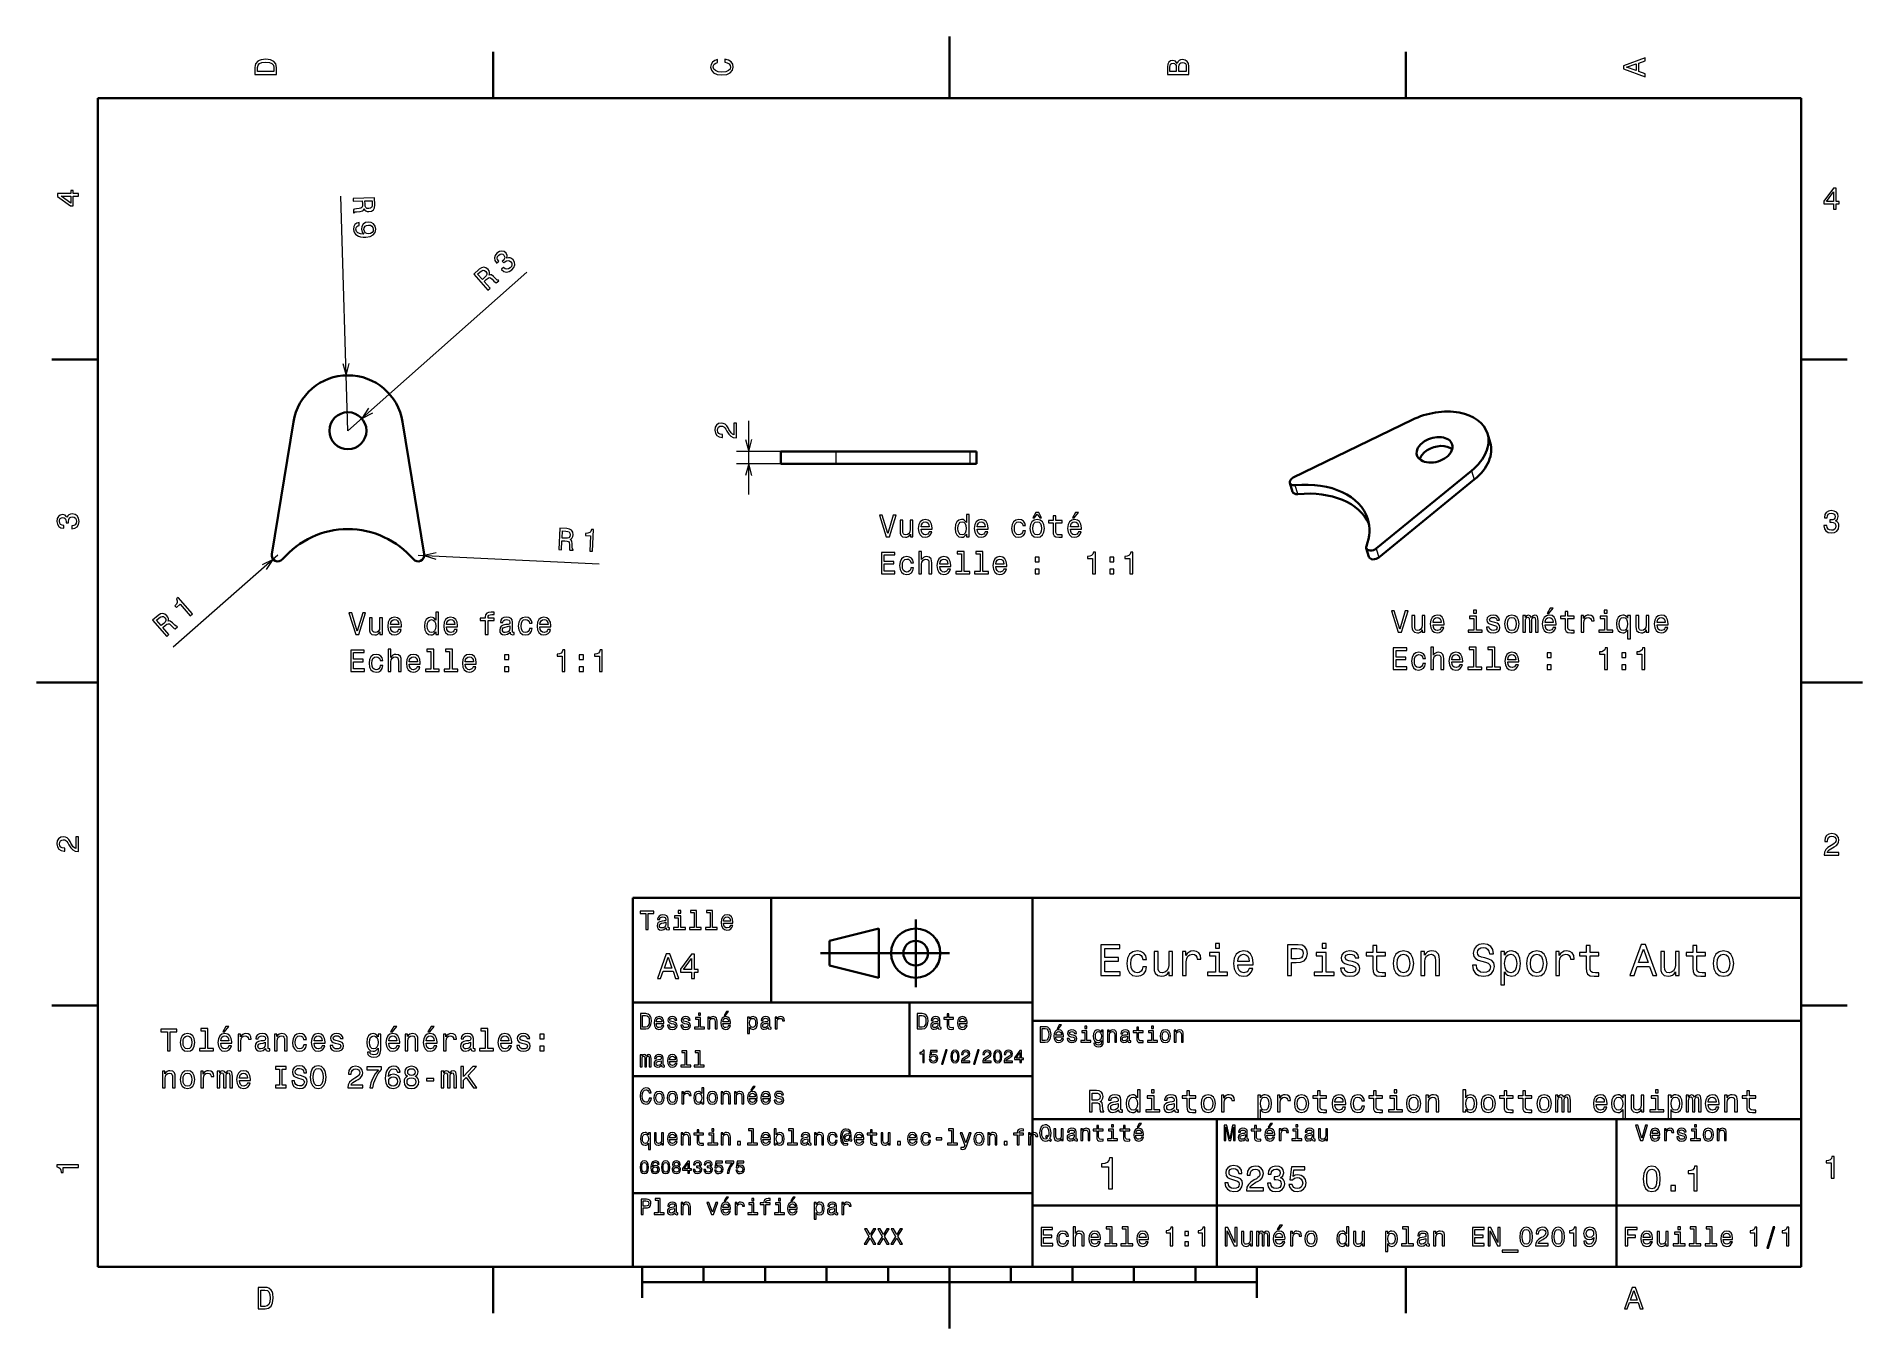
# Model space of a CAD drawing. Extents: x 0 to 297, y 0 to 210.
import ezdxf

# ---------------------------------------------------------------- set-up
doc = ezdxf.new("R2010")
doc.units = 0

msp = doc.modelspace()

# ---------------------------------------------------------------- linework, layer by layer
at = {"color": 7, "lineweight": 35, "ltscale": 0.25}
for p, q in [((148.5, 200), (148.5, 210)), ((10, 105), (0, 105)), ((287, 105), (297, 105)), ((192, 10), (192, 20)), ((148.5, 10), (148.5, 0))]:
    msp.add_line(p, q, dxfattribs=at)
at = {"color": 7, "lineweight": 35, "ltscale": 0.1875}
for p, q in [((74.300003, 200), (74.300003, 207.5)), ((222.699997, 200), (222.699997, 207.5)), ((10, 157.5), (2.5, 157.5)), ((287, 157.5), (294.5, 157.5)), ((10, 52.5), (2.5, 52.5)), ((287, 52.5), (294.5, 52.5)), ((74.300003, 10), (74.300003, 2.5)), ((222.699997, 10), (222.699997, 2.5))]:
    msp.add_line(p, q, dxfattribs=at)
at = {"color": 7, "lineweight": 35}
for p, q in [((287, 200), (10, 200)), ((10, 200), (10, 10)), ((287, 10), (287, 200)), ((41.773293, 147.37413), (38.268814, 125.837379)), ((59.539619, 147.37413), (63.044098, 125.837379)), ((223.729309, 147.686584), (204.40596, 138.295898)), ((130.046463, 142.558212), (151.866486, 142.558212)), ((130.046463, 140.558212), (151.866486, 140.558212)), ((233.412048, 139.424698), (217.9086, 126.77462)), ((233.855789, 137.979828), (218.352356, 125.32975)), ((97, 10), (97, 70)), ((97, 70), (287, 70)), ((162, 10), (162, 70)), ((287, 70), (287, 10)), ((127.5, 61), (148.5, 61)), ((97, 53), (162, 53)), ((162, 50), (287, 50)), ((97, 41), (162, 41)), ((162, 34), (287, 34)), ((257, 10), (257, 34)), ((97, 22), (162, 22)), ((162, 20), (287, 20)), ((10, 10), (287, 10)), ((97, 10), (287, 10)), ((98.5, 7.5), (198.5, 7.5))]:
    msp.add_line(p, q, dxfattribs=at)
at = {"color": 7, "lineweight": 13}
for p, q in [((50.656456, 145.92865), (49.485943, 184.027695)), ((50.656456, 145.92865), (79.758835, 171.694519)), ((39.255829, 125.676773), (22.210363, 110.740723)), ((62.057083, 125.676773), (91.506165, 124.282112))]:
    msp.add_line(p, q, dxfattribs=at)
at = {"color": 7, "lineweight": 13, "ltscale": 0.3}
msp.add_line((115.854889, 135.558212), (115.854889, 147.558212), dxfattribs=at)
at = {"color": 7, "lineweight": 35, "ltscale": 0.037786}
msp.add_line((236.005264, 145.458511), (236.449005, 144.013657), dxfattribs=at)
at = {"color": 7, "lineweight": 13, "ltscale": 0.354789}
for p, q in [((128.046463, 142.558212), (113.854889, 142.558212)), ((128.046463, 140.558212), (113.854889, 140.558212))]:
    msp.add_line(p, q, dxfattribs=at)
at = {"color": 7, "lineweight": 35, "ltscale": 0.002921}
for p, q in [((121.1633, 142.558212), (121.046463, 142.558212)), ((121.1633, 140.558212), (121.046463, 140.558212))]:
    msp.add_line(p, q, dxfattribs=at)
at = {"color": 7, "lineweight": 35, "ltscale": 0.05}
for p, q in [((121.046463, 140.558212), (121.046463, 142.558212)), ((152.866486, 140.558212), (152.866486, 142.558212))]:
    msp.add_line(p, q, dxfattribs=at)
at = {"color": 7, "lineweight": 35, "ltscale": 0.222079}
for p, q in [((130.046463, 142.558212), (121.1633, 142.558212)), ((130.046463, 140.558212), (121.1633, 140.558212))]:
    msp.add_line(p, q, dxfattribs=at)
at = {"color": 7, "lineweight": 13, "ltscale": 0.05}
for p, q in [((130.046463, 140.558212), (130.046463, 142.558212)), ((151.866486, 140.558212), (151.866486, 142.558212))]:
    msp.add_line(p, q, dxfattribs=at)
at = {"color": 7, "lineweight": 35, "ltscale": 0.025}
for p, q in [((152.866486, 142.558212), (151.866486, 142.558212)), ((152.866486, 140.558212), (151.866486, 140.558212))]:
    msp.add_line(p, q, dxfattribs=at)
at = {"color": 7, "lineweight": 35, "ltscale": 0.037787}
for p, q in [((204.301834, 136.016296), (203.858078, 137.461166)), ((216.284882, 126.857834), (216.728638, 125.412971))]:
    msp.add_line(p, q, dxfattribs=at)
at = {"color": 7, "lineweight": 13, "ltscale": 0.037787}
for p, q in [((205.146545, 135.623871), (204.702805, 137.068741)), ((233.412048, 139.424698), (233.855789, 137.979828)), ((217.9086, 126.77462), (218.352356, 125.32975))]:
    msp.add_line(p, q, dxfattribs=at)
at = {"color": 7, "lineweight": 35, "ltscale": 0.425}
msp.add_line((119.5, 53), (119.5, 70), dxfattribs=at)
at = {"color": 7, "lineweight": 35, "ltscale": 0.275}
msp.add_line((143, 55.5), (143, 66.5), dxfattribs=at)
at = {"color": 7, "lineweight": 35, "ltscale": 0.206155}
for p, q in [((129, 63), (137, 65)), ((137, 57), (129, 59))]:
    msp.add_line(p, q, dxfattribs=at)
at = {"color": 7, "lineweight": 35, "ltscale": 0.1}
msp.add_line((129, 59), (129, 63), dxfattribs=at)
at = {"color": 7, "lineweight": 35, "ltscale": 0.2}
msp.add_line((137, 65), (137, 57), dxfattribs=at)
at = {"color": 7, "lineweight": 35, "ltscale": 0.3}
msp.add_line((142, 41), (142, 53), dxfattribs=at)
at = {"color": 7, "lineweight": 35, "ltscale": 0.35}
msp.add_line((192, 20), (192, 34), dxfattribs=at)
at = {"color": 7, "lineweight": 35, "ltscale": 0.125}
for p, q in [((98.5, 10), (98.5, 5)), ((198.5, 10), (198.5, 5))]:
    msp.add_line(p, q, dxfattribs=at)
at = {"color": 7, "lineweight": 35, "ltscale": 0.0625}
for p, q in [((108.5, 10), (108.5, 7.5)), ((118.5, 10), (118.5, 7.5)), ((128.5, 10), (128.5, 7.5)), ((138.5, 10), (138.5, 7.5)), ((158.5, 10), (158.5, 7.5)), ((168.5, 10), (168.5, 7.5)), ((178.5, 10), (178.5, 7.5)), ((188.5, 10), (188.5, 7.5))]:
    msp.add_line(p, q, dxfattribs=at)
at = {"color": 7, "lineweight": 13}
for points in [[(35.533215, 204.994965), (35.533215, 203.829971), (39.033215, 203.829971), (39.033215, 204.994965), (38.922264, 205.544678), (38.584366, 205.953171), (38.034657, 206.205338), (37.283215, 206.296112), (36.516644, 206.215424), (36.21405, 206.114563), (35.971977, 205.973343), (35.644165, 205.56485), (35.563473, 205.297562)], [(35.951801, 204.959656), (36.027451, 205.342941), (36.259438, 205.605194), (36.672985, 205.761536), (37.283215, 205.811966), (37.873272, 205.756485), (38.286816, 205.600143), (38.533936, 205.332855), (38.614628, 204.959656), (38.614628, 204.298996), (35.951801, 204.298996)], [(111.93206, 205.817017), (112.35569, 205.716141), (112.658287, 205.549713), (112.844887, 205.317734), (112.905403, 205.045395), (112.814629, 204.71759), (112.54229, 204.460388), (112.098488, 204.28891), (111.483215, 204.233429), (110.872986, 204.28891), (110.424141, 204.455338), (110.151802, 204.71254), (110.055984, 205.045395), (110.106415, 205.287476), (110.247627, 205.494247), (110.474571, 205.655624), (110.787247, 205.766571), (110.787247, 206.245682), (110.308144, 206.094391), (109.94503, 205.832138), (109.718086, 205.474075), (109.637398, 205.045395), (109.763474, 204.510818), (110.116501, 204.10231), (110.696472, 203.840057), (111.483215, 203.749283), (112.269958, 203.840057), (112.84993, 204.10231), (113.208, 204.510818), (113.329041, 205.045395), (113.233215, 205.51442), (112.965927, 205.892654), (112.527161, 206.159943), (111.93206, 206.301163)], [(185.542007, 205.630417), (185.249496, 205.983429), (185.052811, 206.074219), (184.81073, 206.104477), (184.432495, 206.03891), (184.160156, 205.842224), (183.993729, 205.524506), (183.933212, 205.080704), (183.933212, 203.835022), (187.433212, 203.835022), (187.433212, 205.151306), (187.36261, 205.620331), (187.155838, 205.968307), (186.828018, 206.185165), (186.384216, 206.260818), (186.08667, 206.215424), (185.839554, 206.094391), (185.65799, 205.897705)], [(185.385666, 204.984879), (185.385666, 204.298996), (184.351807, 204.298996), (184.351807, 205.025223), (184.382065, 205.297562), (184.472839, 205.489197), (184.629181, 205.605194), (184.86116, 205.645538), (185.093155, 205.600143), (185.254532, 205.479111), (185.355408, 205.272339)], [(187.014618, 205.095825), (187.014618, 204.298996), (185.809296, 204.298996), (185.809296, 205.050446), (185.844589, 205.368164), (185.9505, 205.595108), (186.132065, 205.731277), (186.394302, 205.776657), (186.671692, 205.731277), (186.863327, 205.605194), (186.979324, 205.393372)], [(261.633209, 203.466858), (261.633209, 203.930847), (260.604401, 204.298996), (260.604401, 205.695969), (261.633209, 206.064133), (261.633209, 206.538193), (258.128174, 205.257217), (258.128174, 204.742798)], [(260.17572, 204.460388), (258.632477, 205), (260.17572, 205.539627)], [(6.833213, 184.02739), (6.833213, 184.481277), (5.965778, 184.481277), (5.965778, 184.98056), (5.56232, 184.98056), (5.56232, 184.481277), (3.408862, 184.481277), (3.408862, 184.022339), (5.521974, 182.489197), (5.965778, 182.489197), (5.965778, 184.02739)], [(292.277374, 181.916794), (292.731262, 181.916794), (292.731262, 182.784225), (293.23056, 182.784225), (293.23056, 183.187683), (292.731262, 183.187683), (292.731262, 185.341141), (292.272339, 185.341141), (290.739197, 183.228027), (290.739197, 182.784225), (292.277374, 182.784225)], [(291.162842, 183.187683), (292.277374, 184.756134), (292.277374, 183.187683)], [(5.56232, 182.912827), (3.993876, 184.02739), (5.56232, 184.02739)], [(51.497078, 183.695923), (51.511482, 183.227127), (52.988449, 183.272491), (53.003162, 182.793625), (52.998882, 182.440308), (52.935123, 182.216339), (52.772491, 182.09024), (52.476631, 182.030701), (52.023727, 181.991547), (51.727249, 181.952179), (51.552677, 181.886261), (51.568939, 181.356964), (51.664715, 181.359924), (51.802296, 181.480194), (52.063179, 181.528564), (52.626671, 181.581207), (53.042431, 181.679749), (53.16993, 181.799713), (53.260132, 181.984131), (53.392345, 181.786377), (53.573112, 181.650635), (53.797699, 181.566711), (54.065792, 181.544678), (54.487057, 181.628265), (54.798435, 181.839661), (54.979763, 182.178238), (55.031357, 182.633926), (54.995426, 183.803406)], [(54.598858, 182.751831), (54.57806, 182.443405), (54.488945, 182.223709), (54.316696, 182.082184), (54.040844, 182.02829), (53.746925, 182.069733), (53.566315, 182.200409), (53.468452, 182.429504), (53.433495, 182.746292), (53.416924, 183.285675), (54.58136, 183.321442)], [(52.485413, 179.774139), (52.089508, 179.686295), (51.788673, 179.460083), (51.607655, 179.11142), (51.551022, 178.655579), (51.595444, 178.359253), (51.694386, 178.094879), (51.857624, 177.872833), (52.085304, 177.68811), (52.367199, 177.545395), (52.713383, 177.445023), (53.108582, 177.391571), (53.563034, 177.38031), (54.27116, 177.487839), (54.78278, 177.750793), (55.083233, 178.15358), (55.177559, 178.69635), (55.071648, 179.187576), (54.818226, 179.553162), (54.437767, 179.783661), (53.966492, 179.849915), (53.48505, 179.754395), (53.124344, 179.506165), (52.903309, 179.146179), (52.841476, 178.695221), (52.951813, 178.224335), (53.255177, 177.875412), (52.693165, 177.938873), (52.289982, 178.087952), (52.045471, 178.327667), (51.959484, 178.663086), (51.986717, 178.9263), (52.091732, 179.121246), (52.26429, 179.252686), (52.49966, 179.310379)], [(53.986557, 179.361115), (54.300636, 179.320297), (54.551975, 179.186737), (54.715054, 178.969757), (54.779331, 178.684128), (54.733021, 178.38501), (54.583721, 178.153366), (54.3461, 178.004791), (54.035271, 177.939743), (53.715992, 177.985443), (53.474735, 178.119293), (53.321426, 178.34668), (53.261574, 178.652634), (53.303463, 178.931427), (53.442989, 179.152679), (53.670532, 179.300934)], [(73.432594, 168.764786), (73.78376, 169.075684), (72.804237, 170.182053), (73.162956, 170.499649), (73.437302, 170.722336), (73.650253, 170.816559), (73.851196, 170.772186), (74.086197, 170.58284), (74.405952, 170.259705), (74.625847, 170.056992), (74.78817, 169.964951), (75.184647, 170.315979), (75.121124, 170.387711), (74.940674, 170.41655), (74.736626, 170.586151), (74.33577, 170.985657), (73.994102, 171.242233), (73.820335, 171.263519), (73.62088, 171.21492), (73.688347, 171.443039), (73.677063, 171.668808), (73.597939, 171.895126), (73.443413, 172.115311), (73.109726, 172.385681), (72.748077, 172.489853), (72.371826, 172.412689), (71.988525, 172.160904), (71.112503, 171.385315)], [(75.616165, 172.166412), (75.639565, 172.139984), (76.020912, 171.830978), (76.439087, 171.716232), (76.872284, 171.789917), (77.299164, 172.053345), (77.63504, 172.465225), (77.782471, 172.89212), (77.737251, 173.323593), (77.504341, 173.723602), (77.276894, 173.919647), (77.033356, 174.027344), (76.773727, 174.046707), (76.502213, 173.98819), (76.567131, 174.409393), (76.36647, 174.81102), (76.049072, 175.055405), (75.689468, 175.13443), (75.301453, 175.040131), (74.8955, 174.76828), (74.609146, 174.406982), (74.495697, 174.010178), (74.559799, 173.595413), (74.814064, 173.194107), (74.837463, 173.167679), (75.173523, 173.46521), (74.989777, 173.733612), (74.934174, 173.994232), (74.999161, 174.240356), (75.188507, 174.475372), (75.411606, 174.619003), (75.625298, 174.666748), (75.825806, 174.61525), (76.013573, 174.471634), (76.143402, 174.256531), (76.163101, 174.051697), (76.071365, 173.835754), (75.876198, 173.622543), (75.725586, 173.495941), (75.989693, 173.197647), (76.16803, 173.369003), (76.436005, 173.545639), (76.69371, 173.612137), (76.929817, 173.558472), (77.138077, 173.399338), (77.290436, 173.143555), (77.324684, 172.884232), (77.241249, 172.62851), (77.041, 172.390594), (76.769684, 172.217743), (76.495697, 172.177246), (76.225731, 172.261536), (75.963547, 172.473969)], [(72.174515, 171.753021), (72.424904, 171.934296), (72.650787, 172.006317), (72.869751, 171.964417), (73.087601, 171.786819), (73.243744, 171.534378), (73.258797, 171.311966), (73.145279, 171.09021), (72.924103, 170.860718), (72.520081, 170.503006), (71.747826, 171.375259)], [(113.854889, 144.765366), (113.854889, 147.170975), (113.421173, 147.170975), (113.421173, 145.269684), (113.184135, 145.375595), (112.98745, 145.557144), (112.629379, 146.116943), (112.478088, 146.41449), (112.26123, 146.747345), (112.009064, 146.984375), (111.711517, 147.120544), (111.373611, 147.170975), (110.949982, 147.085251), (110.617134, 146.848221), (110.405319, 146.485107), (110.329666, 146.016083), (110.415405, 145.531937), (110.652435, 145.163773), (111.030678, 144.926743), (111.529953, 144.846054), (111.600563, 144.846054), (111.600563, 145.304993), (111.560211, 145.304993), (111.217278, 145.350372), (110.965118, 145.486542), (110.803734, 145.7034), (110.74826, 145.99086), (110.798691, 146.283371), (110.924774, 146.500229), (111.12146, 146.641449), (111.368576, 146.691879), (111.600563, 146.65657), (111.797249, 146.560745), (111.968719, 146.399368), (112.12001, 146.17746), (112.281403, 145.879913), (112.594078, 145.385681), (112.926926, 145.037689), (113.330391, 144.830917), (113.839752, 144.765366)], [(5.73379, 129.979111), (5.769093, 129.979111), (6.253242, 130.059799), (6.616354, 130.296829), (6.848343, 130.670029), (6.934078, 131.164276), (6.848343, 131.688766), (6.626441, 132.082138), (6.273415, 132.334305), (5.819525, 132.425079), (5.521974, 132.384735), (5.279899, 132.273788), (5.0933, 132.092224), (4.957133, 131.850143), (4.684798, 132.177963), (4.251081, 132.293961), (3.857709, 132.218307), (3.560158, 132.00145), (3.373559, 131.648422), (3.307997, 131.164276), (3.388689, 130.710388), (3.610591, 130.362396), (3.963617, 130.135452), (4.432637, 130.059799), (4.46794, 130.059799), (4.46794, 130.508652), (4.145173, 130.548996), (3.913184, 130.680115), (3.771974, 130.891937), (3.721542, 131.189484), (3.761888, 131.451736), (3.867795, 131.643372), (4.039265, 131.759369), (4.271254, 131.804764), (4.518372, 131.759369), (4.684798, 131.638336), (4.785663, 131.426514), (4.815922, 131.139053), (4.810879, 130.942368), (5.209294, 130.942368), (5.199208, 131.189484), (5.244596, 131.507217), (5.365634, 131.744247), (5.56232, 131.885452), (5.819525, 131.935883), (6.112032, 131.880417), (6.328891, 131.734161), (6.465058, 131.502167), (6.510447, 131.194534), (6.460014, 130.876801), (6.308718, 130.644821), (6.066643, 130.498566), (5.73379, 130.443085)], [(139.35202, 132.206635), (138.474487, 129.226074), (137.571762, 132.206635), (137.092651, 132.206635), (138.222336, 128.701584), (138.726654, 128.701584), (139.831116, 132.206635)], [(142.554459, 131.40979), (142.110657, 131.40979), (142.110657, 129.84639), (142.060226, 129.483292), (141.913971, 129.221039), (141.687027, 129.059647), (141.389481, 129.009216), (141.152451, 129.049561), (141.001144, 129.170609), (140.915421, 129.37738), (140.895248, 129.669876), (140.895248, 131.40979), (140.451447, 131.40979), (140.451447, 129.629532), (140.466568, 129.271469), (140.562393, 128.973923), (140.854904, 128.701584), (141.323914, 128.605759), (141.57608, 128.641068), (141.792938, 128.731842), (141.979538, 128.888184), (142.130829, 129.115128), (142.130829, 128.701584), (142.554459, 128.701584)], [(143.890915, 129.927094), (145.666138, 129.927094), (145.671173, 130.133865), (145.590485, 130.713837), (145.368591, 131.147552), (145.015564, 131.40979), (144.546539, 131.505615), (144.087601, 131.404755), (143.734573, 131.12233), (143.507629, 130.663406), (143.426941, 130.058212), (143.502594, 129.437897), (143.729538, 128.984009), (144.077515, 128.701584), (144.531403, 128.605759), (144.924774, 128.671326), (145.247543, 128.842789), (145.484573, 129.115128), (145.620743, 129.478241), (145.181992, 129.478241), (145.091202, 129.276505), (144.960083, 129.125214), (144.586884, 129.004181), (144.299423, 129.059647), (144.082565, 129.23616), (143.941345, 129.523636), (143.890915, 129.911957)], [(143.890915, 130.300293), (143.946396, 130.64827), (144.082565, 130.905472), (144.289337, 131.061813), (144.561676, 131.117294), (144.828964, 131.061813), (145.035736, 130.905472), (145.161819, 130.64827), (145.207199, 130.300293)], [(151.238907, 129.120178), (151.238907, 128.701584), (151.682709, 128.701584), (151.682709, 132.322617), (151.243942, 132.322617), (151.243942, 130.996246), (150.906052, 131.379532), (150.69928, 131.470322), (150.46225, 131.505615), (150.033569, 131.404755), (149.700714, 131.12233), (149.483856, 130.668442), (149.408218, 130.058212), (149.483856, 129.447983), (149.700714, 128.989044), (150.033569, 128.701584), (150.46225, 128.605759), (150.69928, 128.641068), (150.911087, 128.731842)], [(150.537888, 131.107208), (150.830399, 131.036591), (151.052307, 130.839905), (151.183426, 130.5121), (151.233856, 130.058212), (151.183426, 129.599274), (151.052307, 129.271469), (150.830399, 129.069733), (150.537888, 129.004181), (150.260513, 129.069733), (150.048706, 129.271469), (149.907486, 129.604324), (149.862106, 130.058212), (149.907486, 130.507065), (150.048706, 130.834869), (150.260513, 131.036591)], [(152.998993, 129.927094), (154.7742, 129.927094), (154.779251, 130.133865), (154.698563, 130.713837), (154.476654, 131.147552), (154.123627, 131.40979), (153.654602, 131.505615), (153.195679, 131.404755), (152.842651, 131.12233), (152.615707, 130.663406), (152.535019, 130.058212), (152.610657, 129.437897), (152.837601, 128.984009), (153.185593, 128.701584), (153.639481, 128.605759), (154.032852, 128.671326), (154.355621, 128.842789), (154.592651, 129.115128), (154.728821, 129.478241), (154.290054, 129.478241), (154.19928, 129.276505), (154.068146, 129.125214), (153.694962, 129.004181), (153.407486, 129.059647), (153.190628, 129.23616), (153.049423, 129.523636), (152.998993, 129.911957)], [(152.998993, 130.300293), (153.054459, 130.64827), (153.190628, 130.905472), (153.3974, 131.061813), (153.669739, 131.117294), (153.937027, 131.061813), (154.143799, 130.905472), (154.269882, 130.64827), (154.315277, 130.300293)], [(160.407486, 130.5121), (160.846252, 130.5121), (160.755478, 130.915558), (160.53862, 131.233292), (160.200714, 131.429977), (159.761963, 131.505615), (159.277802, 131.404755), (158.909653, 131.12233), (158.677673, 130.663406), (158.59697, 130.048126), (158.672623, 129.437897), (158.899567, 128.984009), (159.257629, 128.701584), (159.746826, 128.605759), (160.180542, 128.681412), (160.518448, 128.893219), (160.750427, 129.226074), (160.851288, 129.669876), (160.427673, 129.669876), (160.35202, 129.387466), (160.2108, 129.175644), (160.009079, 129.044525), (159.761963, 129.004181), (159.454315, 129.069733), (159.232422, 129.271469), (159.096252, 129.599274), (159.050858, 130.063263), (159.096252, 130.517151), (159.237457, 130.844955), (159.464417, 131.046692), (159.761963, 131.117294), (160.0242, 131.071899), (160.220886, 130.955902), (160.35202, 130.764267)], [(161.587601, 130.053162), (161.668304, 129.437897), (161.900284, 128.984009), (162.268448, 128.701584), (162.76268, 128.605759), (163.251877, 128.701584), (163.620026, 128.978958), (163.85202, 129.432846), (163.937744, 130.053162), (163.85202, 130.668442), (163.620026, 131.12738), (163.251877, 131.404755), (162.76268, 131.505615), (162.268448, 131.404755), (161.900284, 131.12233), (161.668304, 130.668442)], [(162.041504, 131.777954), (162.33905, 131.777954), (162.767715, 132.337753), (163.191345, 131.777954), (163.488907, 131.777954), (163.009796, 132.6353), (162.52565, 132.6353)], [(162.041504, 130.058212), (162.086884, 130.5121), (162.228088, 130.839905), (162.455048, 131.041641), (162.76268, 131.112244), (163.065277, 131.041641), (163.292221, 130.844955), (163.433426, 130.5121), (163.483856, 130.058212), (163.433426, 129.599274), (163.292221, 129.266418), (163.065277, 129.064697), (162.76268, 128.99913), (162.455048, 129.064697), (162.228088, 129.266418), (162.086884, 129.599274)], [(165.349854, 130.940781), (165.349854, 129.584152), (165.380112, 129.145386), (165.521332, 128.842789), (165.803741, 128.666275), (166.282852, 128.605759), (166.807343, 128.630981), (166.807343, 129.014267), (166.424057, 128.984009), (166.07608, 129.024353), (165.889481, 129.150436), (165.808792, 129.362244), (165.793655, 129.65979), (165.793655, 130.940781), (166.807343, 130.940781), (166.807343, 131.319016), (165.793655, 131.319016), (165.793655, 132.110809), (165.349854, 132.110809), (165.349854, 131.319016), (164.583282, 131.319016), (164.583282, 130.940781)], [(168.179108, 129.927094), (169.954315, 129.927094), (169.959366, 130.133865), (169.878662, 130.713837), (169.656769, 131.147552), (169.303741, 131.40979), (168.834717, 131.505615), (168.375793, 131.404755), (168.022766, 131.12233), (167.795822, 130.663406), (167.715118, 130.058212), (167.790771, 129.437897), (168.017715, 128.984009), (168.365707, 128.701584), (168.819595, 128.605759), (169.212967, 128.671326), (169.535736, 128.842789), (169.772766, 129.115128), (169.908936, 129.478241), (169.470169, 129.478241), (169.379395, 129.276505), (169.24826, 129.125214), (168.875061, 129.004181), (168.587601, 129.059647), (168.370743, 129.23616), (168.229538, 129.523636), (168.179108, 129.911957)], [(168.179108, 130.300293), (168.234573, 130.64827), (168.370743, 130.905472), (168.577515, 131.061813), (168.849854, 131.117294), (169.117142, 131.061813), (169.323914, 130.905472), (169.449997, 130.64827), (169.495392, 130.300293)], [(168.48674, 131.777954), (168.784286, 131.777954), (169.485291, 132.6353), (168.991058, 132.6353)], [(290.729126, 130.51622), (290.729126, 130.480911), (290.809814, 129.996765), (291.046844, 129.633652), (291.420044, 129.401657), (291.914276, 129.315933), (292.438782, 129.401657), (292.832153, 129.623566), (293.08429, 129.976593), (293.175079, 130.430481), (293.134735, 130.728027), (293.023773, 130.970108), (292.842224, 131.156708), (292.600159, 131.292877), (292.927948, 131.565216), (293.043945, 131.998932), (292.968292, 132.392303), (292.751434, 132.68985), (292.398407, 132.87645), (291.914276, 132.942017), (291.460388, 132.861313), (291.112396, 132.63942), (290.885468, 132.286392), (290.809814, 131.817368), (290.809814, 131.782074), (291.258636, 131.782074), (291.299011, 132.104828), (291.430115, 132.336823), (291.641937, 132.478027), (291.939484, 132.528473), (292.201721, 132.488113), (292.393372, 132.382217), (292.509369, 132.210739), (292.554749, 131.97876), (292.509369, 131.731628), (292.388336, 131.565216), (292.176514, 131.46434), (291.889069, 131.434082), (291.692383, 131.439133), (291.692383, 131.04071), (291.939484, 131.050797), (292.257202, 131.005417), (292.494232, 130.884369), (292.635468, 130.687683), (292.685883, 130.430481), (292.630402, 130.13797), (292.484161, 129.921112), (292.252167, 129.784943), (291.944519, 129.739563), (291.626801, 129.789993), (291.394806, 129.941284), (291.248566, 130.183365), (291.193085, 130.51622)], [(84.929581, 126.59581), (85.398071, 126.573624), (85.467972, 128.049637), (85.946541, 128.026962), (86.298462, 127.995155), (86.516769, 127.914131), (86.629799, 127.742165), (86.6661, 127.442566), (86.669815, 126.987991), (86.685966, 126.689339), (86.738068, 126.510162), (87.267014, 126.485107), (87.271545, 126.580826), (87.162361, 126.727364), (87.134468, 126.991226), (87.125923, 127.557106), (87.060089, 127.979279), (86.950424, 128.115753), (86.773605, 128.220047), (86.981071, 128.336441), (87.130478, 128.506073), (87.231644, 128.723434), (87.274521, 128.988998), (87.22403, 129.415497), (87.03756, 129.742401), (86.714142, 129.949585), (86.263863, 130.036545), (85.095146, 130.091888)], [(86.11261, 129.614548), (86.418472, 129.569763), (86.630554, 129.463806), (86.758217, 129.281036), (86.790436, 129.001831), (86.726219, 128.712036), (86.581856, 128.54216), (86.345833, 128.462463), (86.027267, 128.452301), (85.488251, 128.477829), (85.543365, 129.64151)], [(89.99379, 126.355972), (90.452209, 126.334267), (90.618973, 129.85553), (90.276413, 129.871765), (90.171188, 129.568756), (89.980049, 129.370804), (89.69725, 129.263031), (89.312492, 129.24086), (89.295547, 128.883194), (90.111641, 128.844543)], [(137.415421, 122.654755), (139.63443, 122.654755), (139.63443, 123.078384), (137.879395, 123.078384), (137.879395, 124.263542), (139.442795, 124.263542), (139.442795, 124.682129), (137.879395, 124.682129), (137.879395, 125.731125), (139.594086, 125.731125), (139.594086, 126.154755), (137.415421, 126.154755)], [(142.191345, 124.465271), (142.630112, 124.465271), (142.539337, 124.868729), (142.322479, 125.186455), (141.984573, 125.383141), (141.545822, 125.458786), (141.061676, 125.357925), (140.693512, 125.0755), (140.461533, 124.61657), (140.380829, 124.001297), (140.456482, 123.391068), (140.683426, 122.937172), (141.041504, 122.654755), (141.530685, 122.558937), (141.964401, 122.634583), (142.302307, 122.846397), (142.534286, 123.179253), (142.635162, 123.623055), (142.211533, 123.623055), (142.13588, 123.340637), (141.994659, 123.128815), (141.792938, 122.997696), (141.545822, 122.957352), (141.23819, 123.022911), (141.016281, 123.22464), (140.880112, 123.552452), (140.834717, 124.016426), (140.880112, 124.470314), (141.021317, 124.798126), (141.248276, 124.999855), (141.545822, 125.070457), (141.80806, 125.02507), (142.004761, 124.909081), (142.13588, 124.717438)], [(143.502594, 122.654755), (143.946396, 122.654755), (143.946396, 124.218155), (143.991791, 124.576225), (144.138031, 124.83847), (144.36499, 124.999855), (144.667572, 125.060371), (144.909653, 125.009941), (145.060944, 124.873772), (145.136597, 124.646828), (145.161819, 124.344238), (145.161819, 122.654755), (145.605621, 122.654755), (145.605621, 124.435013), (145.585449, 124.793083), (145.494659, 125.090637), (145.197113, 125.362968), (144.733139, 125.458786), (144.480972, 125.423485), (144.264114, 125.327667), (144.082565, 125.176369), (143.946396, 124.969597), (143.946396, 126.275795), (143.502594, 126.275795)], [(146.926941, 123.880257), (148.702164, 123.880257), (148.707199, 124.087029), (148.626511, 124.667), (148.404602, 125.100723), (148.05159, 125.362968), (147.582565, 125.458786), (147.123627, 125.357925), (146.770599, 125.0755), (146.543655, 124.61657), (146.462967, 124.011383), (146.53862, 123.391068), (146.765564, 122.937172), (147.113541, 122.654755), (147.567429, 122.558937), (147.9608, 122.624496), (148.283569, 122.795967), (148.520599, 123.068298), (148.656769, 123.431412), (148.218018, 123.431412), (148.127228, 123.229683), (147.996109, 123.078384), (147.62291, 122.957352), (147.335449, 123.012825), (147.118591, 123.189339), (146.977371, 123.476799), (146.926941, 123.865128)], [(146.926941, 124.253456), (146.982422, 124.60144), (147.118591, 124.858643), (147.325363, 125.014984), (147.597687, 125.070457), (147.86499, 125.014984), (148.071762, 124.858643), (148.19783, 124.60144), (148.243225, 124.253456)], [(150.457199, 125.902596), (150.457199, 123.027954), (149.544373, 123.027954), (149.544373, 122.654755), (151.808792, 122.654755), (151.808792, 123.027954), (150.901001, 123.027954), (150.901001, 126.275795), (149.76123, 126.275795), (149.76123, 125.902596)], [(153.493225, 125.902596), (153.493225, 123.027954), (152.580399, 123.027954), (152.580399, 122.654755), (154.844818, 122.654755), (154.844818, 123.027954), (153.937027, 123.027954), (153.937027, 126.275795), (152.797256, 126.275795), (152.797256, 125.902596)], [(156.035019, 123.880257), (157.810226, 123.880257), (157.815277, 124.087029), (157.734589, 124.667), (157.51268, 125.100723), (157.159653, 125.362968), (156.690628, 125.458786), (156.231705, 125.357925), (155.878677, 125.0755), (155.651733, 124.61657), (155.57103, 124.011383), (155.646683, 123.391068), (155.873627, 122.937172), (156.221619, 122.654755), (156.675507, 122.558937), (157.068878, 122.624496), (157.391647, 122.795967), (157.628677, 123.068298), (157.764832, 123.431412), (157.32608, 123.431412), (157.235306, 123.229683), (157.104172, 123.078384), (156.730972, 122.957352), (156.443512, 123.012825), (156.226654, 123.189339), (156.085449, 123.476799), (156.035019, 123.865128)], [(156.035019, 124.253456), (156.090485, 124.60144), (156.226654, 124.858643), (156.433426, 125.014984), (156.705765, 125.070457), (156.973053, 125.014984), (157.179825, 124.858643), (157.305908, 124.60144), (157.351288, 124.253456)], [(162.414703, 124.611526), (163.110657, 124.611526), (163.110657, 125.362968), (162.414703, 125.362968)], [(171.779968, 122.654755), (172.238892, 122.654755), (172.238892, 126.17997), (171.895966, 126.17997), (171.805176, 125.872337), (171.623627, 125.665558), (171.346252, 125.544525), (170.962967, 125.504181), (170.962967, 125.146111), (171.779968, 125.146111)], [(174.558777, 124.611526), (175.254745, 124.611526), (175.254745, 125.362968), (174.558777, 125.362968)], [(177.85202, 122.654755), (178.310944, 122.654755), (178.310944, 126.17997), (177.968002, 126.17997), (177.877228, 125.872337), (177.695679, 125.665558), (177.418289, 125.544525), (177.035004, 125.504181), (177.035004, 125.146111), (177.85202, 125.146111)], [(162.414703, 122.654755), (163.110657, 122.654755), (163.110657, 123.406197), (162.414703, 123.406197)], [(174.558777, 122.654755), (175.254745, 122.654755), (175.254745, 123.406197), (174.558777, 123.406197)], [(21.188152, 112.504189), (21.540907, 112.813293), (20.567072, 113.92466), (20.927414, 114.24041), (21.2029, 114.461685), (21.416327, 114.554825), (21.617041, 114.509422), (21.851068, 114.318871), (22.169163, 113.99411), (22.388018, 113.79026), (22.549864, 113.697388), (22.948135, 114.046371), (22.884987, 114.118439), (22.704683, 114.148201), (22.501507, 114.318855), (22.102705, 114.720413), (21.762358, 114.978729), (21.588703, 115.000908), (21.389002, 114.953323), (21.457634, 115.181099), (21.447512, 115.406921), (21.369545, 115.633636), (21.216148, 115.854614), (20.883858, 116.126701), (20.522743, 116.232719), (20.146101, 116.157494), (19.761518, 115.907669), (18.881525, 115.136581)], [(25.001268, 115.845428), (25.346437, 116.147881), (23.023193, 118.799232), (22.765265, 118.573227), (22.899733, 118.282021), (22.899454, 118.006851), (22.770603, 117.733017), (22.508919, 117.450073), (22.7449, 117.180771), (23.359377, 117.7192)], [(53.051991, 116.325188), (52.174469, 113.344643), (51.271729, 116.325188), (50.792622, 116.325188), (51.922306, 112.820145), (52.426628, 112.820145), (53.531097, 116.325188)], [(64.938873, 113.238731), (64.938873, 112.820145), (65.382683, 112.820145), (65.382683, 116.441185), (64.943924, 116.441185), (64.943924, 115.114815), (64.606026, 115.4981), (64.399254, 115.588875), (64.162216, 115.624176), (63.733543, 115.523315), (63.400692, 115.240891), (63.183834, 114.787003), (63.108185, 114.176773), (63.183834, 113.566544), (63.400692, 113.107605), (63.733543, 112.820145), (64.162216, 112.724327), (64.399254, 112.759628), (64.611069, 112.850403)], [(72.997955, 115.059341), (72.997955, 112.820145), (73.441757, 112.820145), (73.441757, 115.059341), (74.450409, 115.059341), (74.450409, 115.437576), (73.441757, 115.437576), (73.441757, 115.604004), (73.477066, 115.805733), (73.593056, 115.941902), (73.789742, 116.022591), (74.072166, 116.052856), (74.450409, 116.032684), (74.450409, 116.41597), (73.971298, 116.441185), (73.537582, 116.39579), (73.234985, 116.259628), (73.053436, 116.022591), (72.997955, 115.6847), (72.997955, 115.437576), (72.185997, 115.437576), (72.185997, 115.059341)], [(222.625702, 116.663536), (221.748169, 113.682991), (220.845444, 116.663536), (220.366333, 116.663536), (221.496017, 113.158493), (222.000336, 113.158493), (223.104797, 116.663536)], [(225.82814, 115.866707), (225.384338, 115.866707), (225.384338, 114.303307), (225.333908, 113.940193), (225.187653, 113.677948), (224.960709, 113.516563), (224.663162, 113.466133), (224.426132, 113.506477), (224.274826, 113.62751), (224.189102, 113.834282), (224.16893, 114.126793), (224.16893, 115.866707), (223.725128, 115.866707), (223.725128, 114.086449), (223.74025, 113.728378), (223.836075, 113.430824), (224.128586, 113.158493), (224.597595, 113.062675), (224.849762, 113.097977), (225.06662, 113.188751), (225.25322, 113.345093), (225.40451, 113.572037), (225.40451, 113.158493), (225.82814, 113.158493)], [(227.164597, 114.383995), (228.939819, 114.383995), (228.944855, 114.590767), (228.864166, 115.170738), (228.642273, 115.604462), (228.289246, 115.866707), (227.820221, 115.962524), (227.361282, 115.861664), (227.008255, 115.579239), (226.781311, 115.120308), (226.700623, 114.515121), (226.776276, 113.894806), (227.00322, 113.44091), (227.351196, 113.158493), (227.805084, 113.062675), (228.198456, 113.128235), (228.521225, 113.299706), (228.758255, 113.572037), (228.894424, 113.93515), (228.455673, 113.93515), (228.364883, 113.733421), (228.233765, 113.582123), (227.860565, 113.46109), (227.573105, 113.516563), (227.356247, 113.693077), (227.215027, 113.980537), (227.164597, 114.368866)], [(234.220078, 116.779533), (233.751053, 116.779533), (233.751053, 116.275208), (234.220078, 116.275208)], [(237.210709, 114.737022), (236.782043, 114.837891), (236.46431, 114.95388), (236.358398, 115.19091), (236.388672, 115.357338), (236.494568, 115.478378), (236.666046, 115.554024), (236.913162, 115.584282), (237.150192, 115.554024), (237.336792, 115.463249), (237.457825, 115.32708), (237.50827, 115.145523), (237.941986, 115.145523), (237.941986, 115.155609), (237.866333, 115.483421), (237.659561, 115.740623), (237.336792, 115.902008), (236.913162, 115.962524), (236.484482, 115.902008), (236.171814, 115.73558), (235.975128, 115.488464), (235.914597, 115.175781), (235.959991, 114.873192), (236.101196, 114.661377), (236.333191, 114.510078), (236.671082, 114.404167), (237.165329, 114.283134), (237.467911, 114.157051), (237.548615, 114.05619), (237.578873, 113.904892), (237.533478, 113.718292), (237.412445, 113.57708), (237.215759, 113.486305), (236.953506, 113.456047), (236.676132, 113.486305), (236.474396, 113.592209), (236.338226, 113.76368), (236.282761, 114.00071), (235.85408, 114.00071), (235.924683, 113.597252), (236.131454, 113.304749), (236.459274, 113.128235), (236.913162, 113.062675), (237.387222, 113.128235), (237.735199, 113.304749), (237.947021, 113.587166), (238.022675, 113.955322), (237.967194, 114.273048), (237.810852, 114.489906), (237.55365, 114.631119)], [(238.789246, 114.510078), (238.869934, 113.894806), (239.101929, 113.44091), (239.470078, 113.158493), (239.96431, 113.062675), (240.453506, 113.158493), (240.821655, 113.435867), (241.05365, 113.889763), (241.139389, 114.510078), (241.05365, 115.125351), (240.821655, 115.584282), (240.453506, 115.861664), (239.96431, 115.962524), (239.470078, 115.861664), (239.101929, 115.579239), (238.869934, 115.125351)], [(241.779877, 113.158493), (242.188385, 113.158493), (242.188385, 114.969009), (242.213593, 115.241348), (242.289246, 115.438034), (242.405243, 115.554024), (242.556534, 115.599419), (242.677567, 115.559067), (242.75827, 115.458206), (242.798615, 115.286736), (242.813736, 115.059792), (242.813736, 113.158493), (243.197021, 113.158493), (243.197021, 114.969009), (243.222244, 115.236305), (243.297882, 115.432991), (243.41893, 115.554024), (243.570221, 115.599419), (243.691254, 115.559067), (243.771957, 115.458206), (243.822388, 115.059792), (243.822388, 113.158493), (244.230881, 113.158493), (244.230881, 115.029533), (244.205673, 115.417862), (244.124969, 115.715408), (243.963593, 115.896965), (243.701355, 115.962524), (243.393707, 115.861664), (243.156677, 115.569153), (242.970078, 115.856621), (242.657394, 115.962524), (242.369934, 115.861664), (242.173248, 115.579239), (242.173248, 115.866707), (241.779877, 115.866707)], [(245.380737, 114.383995), (247.15596, 114.383995), (247.160995, 114.590767), (247.080307, 115.170738), (246.858398, 115.604462), (246.505386, 115.866707), (246.036362, 115.962524), (245.577423, 115.861664), (245.224396, 115.579239), (244.997452, 115.120308), (244.916763, 114.515121), (244.992416, 113.894806), (245.21936, 113.44091), (245.567337, 113.158493), (246.021225, 113.062675), (246.414597, 113.128235), (246.737366, 113.299706), (246.974396, 113.572037), (247.110565, 113.93515), (246.671814, 113.93515), (246.581024, 113.733421), (246.449905, 113.582123), (246.076706, 113.46109), (245.789246, 113.516563), (245.572388, 113.693077), (245.431168, 113.980537), (245.380737, 114.368866)], [(245.688385, 116.234863), (245.985931, 116.234863), (246.686935, 117.092209), (246.192703, 117.092209)], [(248.623535, 115.39769), (248.623535, 114.041061), (248.653793, 113.602295), (248.795013, 113.299706), (249.077423, 113.123192), (249.556534, 113.062675), (250.081024, 113.087891), (250.081024, 113.471176), (249.697739, 113.44091), (249.349762, 113.481262), (249.163162, 113.607338), (249.082474, 113.819153), (249.067337, 114.116707), (249.067337, 115.39769), (250.081024, 115.39769), (250.081024, 115.775925), (249.067337, 115.775925), (249.067337, 116.567719), (248.623535, 116.567719), (248.623535, 115.775925), (247.856964, 115.775925), (247.856964, 115.39769)], [(251.230881, 113.158493), (251.674683, 113.158493), (251.674683, 114.706764), (251.720078, 115.079964), (251.856247, 115.347252), (252.07814, 115.508636), (252.375702, 115.56411), (252.597595, 115.528809), (252.764023, 115.427948), (252.864883, 115.256477), (252.900192, 115.02449), (253.34903, 115.02449), (253.288513, 115.432991), (253.122101, 115.725494), (252.844711, 115.902008), (252.466476, 115.962524), (252.209274, 115.92218), (251.987366, 115.82132), (251.79068, 115.649849), (251.634338, 115.417862), (251.634338, 115.866707), (251.230881, 115.866707)], [(255.472229, 116.779533), (255.00322, 116.779533), (255.00322, 116.275208), (255.472229, 116.275208)], [(258.800781, 115.44812), (258.644409, 115.675064), (258.467926, 115.836449), (258.261139, 115.927223), (258.024109, 115.962524), (257.595428, 115.861664), (257.262573, 115.579239), (257.045715, 115.125351), (256.970062, 114.515121), (257.045715, 113.899849), (257.262573, 113.445953), (257.595428, 113.158493), (258.024109, 113.062675), (258.261139, 113.092934), (258.46286, 113.178665), (258.639374, 113.335007), (258.800781, 113.572037), (258.800781, 112.109505), (259.244568, 112.109505), (259.244568, 115.866707), (258.800781, 115.866707)], [(262.260406, 115.866707), (261.81662, 115.866707), (261.81662, 114.303307), (261.766174, 113.940193), (261.619934, 113.677948), (261.392975, 113.516563), (261.095428, 113.466133), (260.858398, 113.506477), (260.707092, 113.62751), (260.621368, 113.834282), (260.601196, 114.126793), (260.601196, 115.866707), (260.15741, 115.866707), (260.15741, 114.086449), (260.172516, 113.728378), (260.268341, 113.430824), (260.560852, 113.158493), (261.029877, 113.062675), (261.282043, 113.097977), (261.498901, 113.188751), (261.685486, 113.345093), (261.836792, 113.572037), (261.836792, 113.158493), (262.260406, 113.158493)], [(263.596863, 114.383995), (265.372101, 114.383995), (265.377136, 114.590767), (265.296448, 115.170738), (265.074524, 115.604462), (264.721497, 115.866707), (264.252502, 115.962524), (263.793549, 115.861664), (263.440521, 115.579239), (263.213593, 115.120308), (263.132904, 114.515121), (263.208557, 113.894806), (263.435486, 113.44091), (263.783478, 113.158493), (264.237366, 113.062675), (264.630737, 113.128235), (264.953491, 113.299706), (265.190521, 113.572037), (265.326691, 113.93515), (264.887939, 113.93515), (264.79715, 113.733421), (264.666046, 113.582123), (264.292847, 113.46109), (264.005371, 113.516563), (263.788513, 113.693077), (263.647308, 113.980537), (263.596863, 114.368866)], [(19.94541, 115.498848), (20.19673, 115.678833), (20.422981, 115.74968), (20.641722, 115.706657), (20.858662, 115.527954), (21.013504, 115.274719), (21.027418, 115.052223), (20.912764, 114.831062), (20.690418, 114.602707), (20.284561, 114.24707), (19.516792, 115.123268)], [(56.25444, 115.528358), (55.810635, 115.528358), (55.810635, 113.964958), (55.760201, 113.601845), (55.613949, 113.3396), (55.387005, 113.178215), (55.089455, 113.127785), (54.852421, 113.168129), (54.701126, 113.289162), (54.615391, 113.495934), (54.595219, 113.788445), (54.595219, 115.528358), (54.151413, 115.528358), (54.151413, 113.7481), (54.166542, 113.39003), (54.262363, 113.092476), (54.554871, 112.820145), (55.023891, 112.724327), (55.276054, 112.759628), (55.492912, 112.850403), (55.679512, 113.006744), (55.830807, 113.233688), (55.830807, 112.820145), (56.25444, 112.820145)], [(57.590893, 114.045647), (59.366112, 114.045647), (59.371155, 114.252419), (59.290462, 114.83239), (59.068558, 115.266113), (58.715534, 115.528358), (58.246513, 115.624176), (57.787579, 115.523315), (57.434555, 115.240891), (57.207607, 114.78196), (57.126919, 114.176773), (57.202564, 113.556458), (57.429512, 113.102562), (57.777493, 112.820145), (58.231384, 112.724327), (58.624756, 112.789886), (58.947521, 112.961357), (59.184555, 113.233688), (59.320721, 113.596802), (58.881962, 113.596802), (58.791183, 113.395073), (58.660057, 113.243774), (58.286858, 113.122742), (57.999397, 113.178215), (57.782536, 113.354729), (57.641327, 113.642189), (57.590893, 114.030518)], [(57.590893, 114.418846), (57.64637, 114.76683), (57.782536, 115.024033), (57.989311, 115.180374), (58.261642, 115.235847), (58.528934, 115.180374), (58.735706, 115.024033), (58.861786, 114.76683), (58.907177, 114.418846)], [(64.237869, 115.225761), (64.530373, 115.155159), (64.752274, 114.958473), (64.8834, 114.630661), (64.933838, 114.176773), (64.8834, 113.717842), (64.752274, 113.39003), (64.530373, 113.188301), (64.237869, 113.122742), (63.960491, 113.188301), (63.748676, 113.39003), (63.607464, 113.722885), (63.562077, 114.176773), (63.607464, 114.625618), (63.748676, 114.95343), (63.960491, 115.155159)], [(66.698959, 114.045647), (68.474182, 114.045647), (68.479225, 114.252419), (68.398529, 114.83239), (68.176628, 115.266113), (67.823601, 115.528358), (67.354584, 115.624176), (66.895645, 115.523315), (66.542625, 115.240891), (66.315681, 114.78196), (66.234985, 114.176773), (66.310638, 113.556458), (66.537582, 113.102562), (66.885559, 112.820145), (67.339455, 112.724327), (67.732826, 112.789886), (68.055588, 112.961357), (68.292625, 113.233688), (68.428787, 113.596802), (67.990028, 113.596802), (67.899254, 113.395073), (67.768127, 113.243774), (67.394928, 113.122742), (67.107468, 113.178215), (66.89061, 113.354729), (66.749397, 113.642189), (66.698959, 114.030518)], [(66.698959, 114.418846), (66.75444, 114.76683), (66.89061, 115.024033), (67.097382, 115.180374), (67.369713, 115.235847), (67.637009, 115.180374), (67.843781, 115.024033), (67.969856, 114.76683), (68.015244, 114.418846)], [(77.027496, 113.173172), (77.027496, 113.158043), (77.052711, 112.986572), (77.128357, 112.865532), (77.446083, 112.769714), (77.693199, 112.810059), (77.693199, 113.153), (77.587296, 113.137871), (77.446083, 113.20343), (77.420868, 113.405159), (77.420868, 114.807175), (77.360352, 115.165245), (77.183838, 115.417404), (76.876198, 115.568703), (76.442482, 115.624176), (76.018845, 115.56366), (75.706169, 115.392189), (75.509483, 115.124901), (75.443924, 114.771873), (75.443924, 114.741615), (75.842331, 114.741615), (75.87764, 114.95343), (75.988586, 115.104729), (76.170143, 115.195503), (76.427353, 115.230804), (76.674469, 115.205589), (76.850983, 115.129944), (76.956886, 114.998817), (76.992188, 114.817261), (76.972015, 114.605446), (76.891327, 114.499542), (76.689598, 114.449104), (76.311356, 114.40876), (75.87764, 114.317986), (75.57, 114.156601), (75.388443, 113.904442), (75.33297, 113.531242), (75.3834, 113.198387), (75.539742, 112.951271), (75.791901, 112.79493), (76.139885, 112.739456), (76.608902, 112.84536)], [(76.977066, 113.768272), (76.916542, 113.506027), (76.755157, 113.304291), (76.513084, 113.173172), (76.21553, 113.127785), (76.023895, 113.153), (75.887726, 113.233688), (75.801987, 113.374901), (75.776772, 113.571587), (75.796951, 113.7481), (75.87764, 113.874176), (76.200409, 114.015388), (76.608902, 114.075905), (76.977066, 114.196945)], [(80.179512, 114.630661), (80.618271, 114.630661), (80.527496, 115.034119), (80.310638, 115.351845), (79.97274, 115.548531), (79.533981, 115.624176), (79.049828, 115.523315), (78.681671, 115.240891), (78.449684, 114.78196), (78.368988, 114.166687), (78.444641, 113.556458), (78.671585, 113.102562), (79.029655, 112.820145), (79.518845, 112.724327), (79.952568, 112.799973), (80.290466, 113.011787), (80.522446, 113.344643), (80.623314, 113.788445), (80.199684, 113.788445), (80.124039, 113.506027), (79.982826, 113.294205), (79.781097, 113.163086), (79.533981, 113.122742), (79.226341, 113.188301), (79.00444, 113.39003), (78.868271, 113.717842), (78.822884, 114.181816), (78.868271, 114.635704), (79.009483, 114.963516), (79.236427, 115.165245), (79.533981, 115.235847), (79.796227, 115.19046), (79.992912, 115.074471), (80.124039, 114.882828)], [(81.879074, 114.045647), (83.654297, 114.045647), (83.659332, 114.252419), (83.578644, 114.83239), (83.356743, 115.266113), (83.003716, 115.528358), (82.534698, 115.624176), (82.07576, 115.523315), (81.72274, 115.240891), (81.495789, 114.78196), (81.4151, 114.176773), (81.490753, 113.556458), (81.717697, 113.102562), (82.065674, 112.820145), (82.519569, 112.724327), (82.912941, 112.789886), (83.235703, 112.961357), (83.472733, 113.233688), (83.608902, 113.596802), (83.170143, 113.596802), (83.079361, 113.395073), (82.948242, 113.243774), (82.575043, 113.122742), (82.287582, 113.178215), (82.070724, 113.354729), (81.929512, 113.642189), (81.879074, 114.030518)], [(81.879074, 114.418846), (81.934555, 114.76683), (82.070724, 115.024033), (82.277496, 115.180374), (82.549828, 115.235847), (82.817123, 115.180374), (83.023895, 115.024033), (83.149971, 114.76683), (83.195358, 114.418846)], [(227.164597, 114.757195), (227.220078, 115.105179), (227.356247, 115.362381), (227.563019, 115.518723), (227.835358, 115.574196), (228.102646, 115.518723), (228.309418, 115.362381), (228.435501, 115.105179), (228.480881, 114.757195)], [(234.204941, 113.531693), (234.204941, 115.775925), (233.065186, 115.775925), (233.065186, 115.39769), (233.761139, 115.39769), (233.761139, 113.531693), (232.853363, 113.531693), (232.853363, 113.158493), (235.122818, 113.158493), (235.122818, 113.531693)], [(239.243134, 114.515121), (239.288513, 114.969009), (239.429733, 115.296822), (239.656677, 115.49855), (239.96431, 115.569153), (240.266907, 115.49855), (240.493851, 115.301865), (240.635071, 114.969009), (240.685501, 114.515121), (240.635071, 114.05619), (240.493851, 113.723335), (240.266907, 113.521606), (239.96431, 113.456047), (239.656677, 113.521606), (239.429733, 113.723335), (239.288513, 114.05619)], [(245.380737, 114.757195), (245.436218, 115.105179), (245.572388, 115.362381), (245.77916, 115.518723), (246.051483, 115.574196), (246.318787, 115.518723), (246.525558, 115.362381), (246.651642, 115.105179), (246.697021, 114.757195)], [(255.457108, 113.531693), (255.457108, 115.775925), (254.317337, 115.775925), (254.317337, 115.39769), (255.013306, 115.39769), (255.013306, 113.531693), (254.10553, 113.531693), (254.10553, 113.158493), (256.374969, 113.158493), (256.374969, 113.531693)], [(257.42395, 114.515121), (257.46936, 114.963966), (257.610565, 115.291779), (257.822388, 115.493507), (258.099762, 115.56411), (258.392273, 115.493507), (258.614166, 115.296822), (258.7453, 114.969009), (258.795715, 114.515121), (258.7453, 114.05619), (258.614166, 113.728378), (258.392273, 113.526649), (258.099762, 113.46109), (257.822388, 113.526649), (257.610565, 113.728378), (257.46936, 114.061234)], [(263.596863, 114.757195), (263.652344, 115.105179), (263.788513, 115.362381), (263.9953, 115.518723), (264.267639, 115.574196), (264.534912, 115.518723), (264.741699, 115.362381), (264.867767, 115.105179), (264.913147, 114.757195)], [(51.115391, 106.773315), (53.334412, 106.773315), (53.334412, 107.196945), (51.579369, 107.196945), (51.579369, 108.382103), (53.142769, 108.382103), (53.142769, 108.80069), (51.579369, 108.80069), (51.579369, 109.849686), (53.294064, 109.849686), (53.294064, 110.273315), (51.115391, 110.273315)], [(57.202564, 106.773315), (57.64637, 106.773315), (57.64637, 108.336716), (57.691757, 108.694786), (57.838013, 108.957031), (58.064957, 109.118416), (58.36755, 109.178932), (58.609627, 109.128502), (58.760925, 108.992332), (58.836571, 108.765388), (58.861786, 108.462799), (58.861786, 106.773315), (59.305592, 106.773315), (59.305592, 108.553574), (59.285419, 108.911644), (59.194641, 109.209198), (58.897091, 109.481529), (58.433113, 109.577347), (58.180954, 109.542046), (57.964092, 109.446228), (57.782536, 109.29493), (57.64637, 109.088158), (57.64637, 110.394356), (57.202564, 110.394356)], [(64.157181, 110.021156), (64.157181, 107.146515), (63.244354, 107.146515), (63.244354, 106.773315), (65.508759, 106.773315), (65.508759, 107.146515), (64.600983, 107.146515), (64.600983, 110.394356), (63.461212, 110.394356), (63.461212, 110.021156)], [(67.193199, 110.021156), (67.193199, 107.146515), (66.280373, 107.146515), (66.280373, 106.773315), (68.544785, 106.773315), (68.544785, 107.146515), (67.637009, 107.146515), (67.637009, 110.394356), (66.497238, 110.394356), (66.497238, 110.021156)], [(85.479942, 106.773315), (85.938873, 106.773315), (85.938873, 110.298531), (85.595932, 110.298531), (85.505157, 109.990898), (85.323601, 109.784119), (85.046219, 109.663086), (84.662933, 109.622742), (84.662933, 109.264671), (85.479942, 109.264671)], [(91.551987, 106.773315), (92.010918, 106.773315), (92.010918, 110.298531), (91.667984, 110.298531), (91.577202, 109.990898), (91.395645, 109.784119), (91.118271, 109.663086), (90.734985, 109.622742), (90.734985, 109.264671), (91.551987, 109.264671)], [(220.689102, 107.111664), (222.908112, 107.111664), (222.908112, 107.535294), (221.153076, 107.535294), (221.153076, 108.720451), (222.716476, 108.720451), (222.716476, 109.139038), (221.153076, 109.139038), (221.153076, 110.188034), (222.867767, 110.188034), (222.867767, 110.611664), (220.689102, 110.611664)], [(225.465027, 108.92218), (225.903793, 108.92218), (225.813019, 109.325638), (225.596161, 109.643364), (225.258255, 109.84005), (224.819504, 109.915695), (224.335358, 109.814835), (223.967194, 109.53241), (223.735214, 109.073479), (223.65451, 108.458206), (223.730164, 107.847977), (223.957108, 107.394081), (224.315186, 107.111664), (224.804367, 107.015846), (225.238083, 107.091492), (225.575989, 107.303307), (225.807968, 107.636162), (225.908844, 108.079964), (225.485214, 108.079964), (225.409561, 107.797546), (225.268341, 107.585724), (225.06662, 107.454605), (224.819504, 107.414261), (224.511871, 107.47982), (224.289963, 107.681549), (224.153793, 108.009361), (224.108398, 108.473335), (224.153793, 108.927223), (224.294998, 109.255035), (224.521957, 109.456764), (224.819504, 109.527367), (225.081741, 109.481979), (225.278442, 109.36599), (225.409561, 109.174347)], [(226.776276, 107.111664), (227.220078, 107.111664), (227.220078, 108.675064), (227.265472, 109.033134), (227.411713, 109.29538), (227.638672, 109.456764), (227.941254, 109.517281), (228.183334, 109.46685), (228.334625, 109.330681), (228.410278, 109.103737), (228.435501, 108.801147), (228.435501, 107.111664), (228.879303, 107.111664), (228.879303, 108.891922), (228.859131, 109.249992), (228.768341, 109.547546), (228.470795, 109.819878), (228.006821, 109.915695), (227.754654, 109.880394), (227.537796, 109.784576), (227.356247, 109.633278), (227.220078, 109.426506), (227.220078, 110.732704), (226.776276, 110.732704)], [(230.200623, 108.337166), (231.975845, 108.337166), (231.980881, 108.543938), (231.900192, 109.123909), (231.678284, 109.557632), (231.325272, 109.819878), (230.856247, 109.915695), (230.397308, 109.814835), (230.044281, 109.53241), (229.817337, 109.073479), (229.736649, 108.468292), (229.812302, 107.847977), (230.039246, 107.394081), (230.387222, 107.111664), (230.84111, 107.015846), (231.234482, 107.081406), (231.557251, 107.252876), (231.794281, 107.525208), (231.93045, 107.888321), (231.491699, 107.888321), (231.400909, 107.686592), (231.269791, 107.535294), (230.896591, 107.414261), (230.609131, 107.469734), (230.392273, 107.646248), (230.251053, 107.933708), (230.200623, 108.322037)], [(233.730881, 110.359505), (233.730881, 107.484863), (232.818054, 107.484863), (232.818054, 107.111664), (235.082474, 107.111664), (235.082474, 107.484863), (234.174683, 107.484863), (234.174683, 110.732704), (233.034912, 110.732704), (233.034912, 110.359505)], [(236.766907, 110.359505), (236.766907, 107.484863), (235.85408, 107.484863), (235.85408, 107.111664), (238.1185, 107.111664), (238.1185, 107.484863), (237.210709, 107.484863), (237.210709, 110.732704), (236.070938, 110.732704), (236.070938, 110.359505)], [(239.308701, 108.337166), (241.083908, 108.337166), (241.088959, 108.543938), (241.00827, 109.123909), (240.786362, 109.557632), (240.433334, 109.819878), (239.96431, 109.915695), (239.505386, 109.814835), (239.152359, 109.53241), (238.925415, 109.073479), (238.844711, 108.468292), (238.920364, 107.847977), (239.147308, 107.394081), (239.4953, 107.111664), (239.949188, 107.015846), (240.34256, 107.081406), (240.665329, 107.252876), (240.902359, 107.525208), (241.038513, 107.888321), (240.599762, 107.888321), (240.508987, 107.686592), (240.377853, 107.535294), (240.004654, 107.414261), (239.717194, 107.469734), (239.500336, 107.646248), (239.359131, 107.933708), (239.308701, 108.322037)], [(255.05365, 107.111664), (255.512573, 107.111664), (255.512573, 110.636879), (255.169647, 110.636879), (255.078857, 110.329247), (254.897308, 110.122467), (254.619934, 110.001434), (254.236649, 109.96109), (254.236649, 109.60302), (255.05365, 109.60302)], [(261.125702, 107.111664), (261.584625, 107.111664), (261.584625, 110.636879), (261.241699, 110.636879), (261.150909, 110.329247), (260.96936, 110.122467), (260.691986, 110.001434), (260.308685, 109.96109), (260.308685, 109.60302), (261.125702, 109.60302)], [(55.891327, 108.583832), (56.330086, 108.583832), (56.239311, 108.987289), (56.022449, 109.305016), (55.684555, 109.501701), (55.245792, 109.577347), (54.761642, 109.476486), (54.393486, 109.194061), (54.161499, 108.73513), (54.080807, 108.119858), (54.156456, 107.509628), (54.3834, 107.055733), (54.74147, 106.773315), (55.230663, 106.677498), (55.664383, 106.753143), (56.002277, 106.964958), (56.234264, 107.297813), (56.335129, 107.741615), (55.911499, 107.741615), (55.83585, 107.459198), (55.694641, 107.247375), (55.492912, 107.116257), (55.245792, 107.075912), (54.938156, 107.141472), (54.716255, 107.343201), (54.580086, 107.671013), (54.534698, 108.134987), (54.580086, 108.588875), (54.721298, 108.916687), (54.948242, 109.118416), (55.245792, 109.189018), (55.508041, 109.143631), (55.704727, 109.027641), (55.83585, 108.835999)], [(60.626915, 107.998817), (62.402134, 107.998817), (62.407177, 108.205589), (62.326485, 108.785561), (62.104584, 109.219284), (61.751556, 109.481529), (61.282536, 109.577347), (60.823605, 109.476486), (60.470577, 109.194061), (60.243633, 108.73513), (60.162941, 108.129944), (60.23859, 107.509628), (60.465534, 107.055733), (60.813515, 106.773315), (61.267406, 106.677498), (61.660778, 106.743057), (61.983543, 106.914528), (62.220577, 107.186859), (62.356743, 107.549973), (61.917984, 107.549973), (61.827206, 107.348244), (61.696083, 107.196945), (61.322884, 107.075912), (61.035419, 107.131386), (60.818558, 107.307899), (60.677349, 107.59536), (60.626915, 107.983688)], [(60.626915, 108.372017), (60.682392, 108.720001), (60.818558, 108.977203), (61.025333, 109.133545), (61.297668, 109.189018), (61.564957, 109.133545), (61.771729, 108.977203), (61.897812, 108.720001), (61.943199, 108.372017)], [(69.734985, 107.998817), (71.510201, 107.998817), (71.515244, 108.205589), (71.434555, 108.785561), (71.212654, 109.219284), (70.859627, 109.481529), (70.39061, 109.577347), (69.931671, 109.476486), (69.578644, 109.194061), (69.3517, 108.73513), (69.271011, 108.129944), (69.346657, 107.509628), (69.573601, 107.055733), (69.921585, 106.773315), (70.375473, 106.677498), (70.768845, 106.743057), (71.091614, 106.914528), (71.328644, 107.186859), (71.464813, 107.549973), (71.026054, 107.549973), (70.935272, 107.348244), (70.804153, 107.196945), (70.430954, 107.075912), (70.143486, 107.131386), (69.926628, 107.307899), (69.785416, 107.59536), (69.734985, 107.983688)], [(69.734985, 108.372017), (69.790466, 108.720001), (69.926628, 108.977203), (70.1334, 109.133545), (70.405739, 109.189018), (70.673027, 109.133545), (70.879799, 108.977203), (71.005882, 108.720001), (71.05127, 108.372017)], [(76.11467, 108.730087), (76.810638, 108.730087), (76.810638, 109.481529), (76.11467, 109.481529)], [(76.11467, 106.773315), (76.810638, 106.773315), (76.810638, 107.524757), (76.11467, 107.524757)], [(88.258759, 108.730087), (88.954727, 108.730087), (88.954727, 109.481529), (88.258759, 109.481529)], [(88.258759, 106.773315), (88.954727, 106.773315), (88.954727, 107.524757), (88.258759, 107.524757)], [(230.200623, 108.710365), (230.256104, 109.05835), (230.392273, 109.315552), (230.599045, 109.471893), (230.871368, 109.527367), (231.138672, 109.471893), (231.345444, 109.315552), (231.471512, 109.05835), (231.516907, 108.710365)], [(239.308701, 108.710365), (239.364166, 109.05835), (239.500336, 109.315552), (239.707108, 109.471893), (239.979446, 109.527367), (240.246735, 109.471893), (240.453506, 109.315552), (240.57959, 109.05835), (240.624969, 108.710365)], [(245.688385, 109.068436), (246.384338, 109.068436), (246.384338, 109.819878), (245.688385, 109.819878)], [(245.688385, 107.111664), (246.384338, 107.111664), (246.384338, 107.863106), (245.688385, 107.863106)], [(257.832458, 109.068436), (258.528442, 109.068436), (258.528442, 109.819878), (257.832458, 109.819878)], [(257.832458, 107.111664), (258.528442, 107.111664), (258.528442, 107.863106), (257.832458, 107.863106)], [(290.76947, 76.916786), (293.175079, 76.916786), (293.175079, 77.350502), (291.273773, 77.350502), (291.3797, 77.587532), (291.561249, 77.784218), (292.121033, 78.142288), (292.418579, 78.293587), (292.751434, 78.510445), (292.988464, 78.762604), (293.124634, 79.060158), (293.175079, 79.398056), (293.089355, 79.821686), (292.852325, 80.154541), (292.489197, 80.366356), (292.020172, 80.442001), (291.536041, 80.35627), (291.167877, 80.119232), (290.930847, 79.740997), (290.850159, 79.241714), (290.850159, 79.171112), (291.309082, 79.171112), (291.309082, 79.211456), (291.354462, 79.554398), (291.490631, 79.806557), (291.707489, 79.967941), (291.994965, 80.023415), (292.287476, 79.972984), (292.504333, 79.846901), (292.645538, 79.650215), (292.695984, 79.403099), (292.660675, 79.171112), (292.56485, 78.974426), (292.403473, 78.802956), (292.181549, 78.651657), (291.884003, 78.490273), (291.389771, 78.177589), (291.041779, 77.844742), (290.835022, 77.441284), (290.76947, 76.931915)], [(6.833213, 77.519447), (6.833213, 79.925072), (6.399496, 79.925072), (6.399496, 78.023773), (6.162464, 78.129684), (5.965778, 78.311241), (5.607709, 78.871033), (5.456412, 79.168587), (5.239553, 79.501442), (4.987392, 79.738472), (4.689842, 79.874641), (4.351945, 79.925072), (3.928314, 79.839333), (3.595461, 79.602303), (3.383646, 79.239189), (3.307997, 78.770172), (3.393732, 78.286018), (3.630764, 77.91787), (4.009006, 77.680832), (4.508286, 77.600143), (4.578891, 77.600143), (4.578891, 78.059074), (4.538545, 78.059074), (4.195605, 78.104462), (3.943444, 78.240631), (3.782061, 78.457489), (3.726585, 78.744957), (3.777017, 79.03746), (3.903098, 79.254318), (4.099784, 79.395531), (4.346902, 79.445961), (4.578891, 79.41066), (4.775577, 79.314842), (4.947046, 79.153458), (5.098343, 78.931557), (5.259727, 78.634003), (5.572406, 78.139771), (5.90526, 77.791786), (6.308718, 77.585014), (6.818084, 77.519447)], [(99.102303, 64.837173), (99.5, 64.837173), (99.5, 67.47406), (100.407784, 67.47406), (100.407784, 67.837173), (98.190201, 67.837173), (98.190201, 67.47406), (99.102303, 67.47406)], [(102.387611, 65.139771), (102.387611, 65.126801), (102.409225, 64.979828), (102.47406, 64.876076), (102.746399, 64.793945), (102.958214, 64.828529), (102.958214, 65.122475), (102.867432, 65.109505), (102.746399, 65.165703), (102.724785, 65.338615), (102.724785, 66.540344), (102.672913, 66.84726), (102.521614, 67.0634), (102.257927, 67.193085), (101.886169, 67.240631), (101.523056, 67.188759), (101.255043, 67.041786), (101.086456, 66.812675), (101.030258, 66.510086), (101.030258, 66.484146), (101.371758, 66.484146), (101.402016, 66.665703), (101.497116, 66.795387), (101.65274, 66.873199), (101.873199, 66.903458), (102.085014, 66.881844), (102.236313, 66.817001), (102.327087, 66.704605), (102.357346, 66.548988), (102.340057, 66.367432), (102.270897, 66.276657), (102.097984, 66.233429), (101.773773, 66.198845), (101.402016, 66.121033), (101.138329, 65.982704), (100.982712, 65.766571), (100.935158, 65.446686), (100.978386, 65.161385), (101.112389, 64.949562), (101.328529, 64.815559), (101.626801, 64.768013), (102.028816, 64.858788)], [(102.344383, 65.649857), (102.292511, 65.425072), (102.154182, 65.252159), (101.946686, 65.139771), (101.691643, 65.100861), (101.527374, 65.122475), (101.41066, 65.191643), (101.337173, 65.312675), (101.315559, 65.481262), (101.332855, 65.632561), (101.402016, 65.740631), (101.678673, 65.861671), (102.028816, 65.913544), (102.344383, 66.017288)], [(104.773773, 65.157059), (104.773773, 67.080688), (103.796829, 67.080688), (103.796829, 66.756485), (104.393372, 66.756485), (104.393372, 65.157059), (103.615273, 65.157059), (103.615273, 64.837173), (105.560516, 64.837173), (105.560516, 65.157059)], [(104.786743, 67.940918), (104.384727, 67.940918), (104.384727, 67.508644), (104.786743, 67.508644)], [(106.969742, 67.621033), (106.969742, 65.157059), (106.187317, 65.157059), (106.187317, 64.837173), (108.128242, 64.837173), (108.128242, 65.157059), (107.350143, 65.157059), (107.350143, 67.940918), (106.373199, 67.940918), (106.373199, 67.621033)], [(109.572044, 67.621033), (109.572044, 65.157059), (108.789627, 65.157059), (108.789627, 64.837173), (110.730545, 64.837173), (110.730545, 65.157059), (109.952454, 65.157059), (109.952454, 67.940918), (108.975502, 67.940918), (108.975502, 67.621033)], [(111.750717, 65.887604), (113.272339, 65.887604), (113.276657, 66.064842), (113.207497, 66.561958), (113.017288, 66.933716), (112.714699, 67.158501), (112.312683, 67.240631), (111.919312, 67.154175), (111.616714, 66.912102), (111.422188, 66.51873), (111.353027, 66), (111.41787, 65.4683), (111.612396, 65.079247), (111.91066, 64.837173), (112.299713, 64.755043), (112.636887, 64.811234), (112.913544, 64.958214), (113.116714, 65.191643), (113.233429, 65.502876), (112.857346, 65.502876), (112.779541, 65.329971), (112.667145, 65.200287), (112.34726, 65.096542), (112.100868, 65.144089), (111.914986, 65.295387), (111.793945, 65.541786), (111.750717, 65.874634)], [(111.750717, 66.207489), (111.798271, 66.50576), (111.914986, 66.726219), (112.092216, 66.860229), (112.325653, 66.907776), (112.554756, 66.860229), (112.731987, 66.726219), (112.840057, 66.50576), (112.878967, 66.207489)], [(173.109512, 57.381123), (176.279541, 57.381123), (176.279541, 57.986309), (173.772339, 57.986309), (173.772339, 59.679394), (176.005768, 59.679394), (176.005768, 60.277374), (173.772339, 60.277374), (173.772339, 61.775936), (176.221893, 61.775936), (176.221893, 62.381123), (173.109512, 62.381123)], [(192.439484, 62.554031), (191.769455, 62.554031), (191.769455, 61.833572), (192.439484, 61.833572)], [(203.462524, 57.381123), (204.125351, 57.381123), (204.125351, 59.492073), (204.860229, 59.492073), (205.602295, 59.528095), (206.193085, 59.780258), (206.574921, 60.270172), (206.704605, 60.940201), (206.603745, 61.559795), (206.315552, 62.013687), (205.840057, 62.287464), (205.191635, 62.381123), (203.462524, 62.381123)], [(209.788177, 62.554031), (209.118149, 62.554031), (209.118149, 61.833572), (209.788177, 61.833572)], [(234.20462, 59.030979), (233.548996, 59.030979), (233.693085, 58.267288), (234.053314, 57.70533), (234.608078, 57.366714), (235.357361, 57.244236), (236.099426, 57.359509), (236.654175, 57.67651), (237.007202, 58.17363), (237.136902, 58.82925), (237.028824, 59.420029), (236.726227, 59.801872), (236.236313, 60.054031), (235.580704, 60.241352), (235.018738, 60.378242), (234.651306, 60.536743), (234.442368, 60.767288), (234.377533, 61.127522), (234.442368, 61.451729), (234.629684, 61.696686), (234.917877, 61.862389), (235.314133, 61.920029), (235.71759, 61.84798), (236.034592, 61.653458), (236.24353, 61.32925), (236.344391, 60.889767), (237, 60.889767), (237, 60.904179), (236.884735, 61.581409), (236.546112, 62.085732), (236.01297, 62.402737), (235.292511, 62.510807), (234.644104, 62.402737), (234.139771, 62.100143), (233.815567, 61.631844), (233.700287, 61.026657), (233.793961, 60.486309), (234.067734, 60.118874), (234.5, 59.873917), (235.09079, 59.6866), (235.674362, 59.520893), (236.113831, 59.362389), (236.380402, 59.131844), (236.47406, 58.757202), (236.387619, 58.375359), (236.164276, 58.087173), (235.825653, 57.907059), (235.386169, 57.849422), (234.896255, 57.928673), (234.521622, 58.159222), (234.283875, 58.533859)], [(259.175781, 57.381123), (259.838623, 57.381123), (260.364563, 58.850864), (262.360229, 58.850864), (262.886169, 57.381123), (263.563416, 57.381123), (261.733429, 62.388329), (260.998566, 62.388329)], [(100.982712, 56.9049), (101.51297, 56.9049), (101.933716, 58.080692), (103.530258, 58.080692), (103.951012, 56.9049), (104.492798, 56.9049), (103.028816, 60.910664), (102.440926, 60.910664)], [(102.118156, 58.570606), (102.734871, 60.334293), (103.351585, 58.570606)], [(106.521614, 56.9049), (107.040344, 56.9049), (107.040344, 57.896255), (107.610954, 57.896255), (107.610954, 58.357349), (107.040344, 58.357349), (107.040344, 60.818443), (106.515854, 60.818443), (104.763687, 58.403458), (104.763687, 57.896255), (106.521614, 57.896255)], [(105.247841, 58.357349), (106.521614, 60.149857), (106.521614, 58.357349)], [(179.932281, 59.967579), (180.559082, 59.967579), (180.429398, 60.543945), (180.119598, 60.997837), (179.636887, 61.278816), (179.010086, 61.386887), (178.318436, 61.242794), (177.792511, 60.839336), (177.46109, 60.183716), (177.345825, 59.304752), (177.453888, 58.432995), (177.778091, 57.78458), (178.289627, 57.381123), (178.988464, 57.244236), (179.608063, 57.352303), (180.090775, 57.6549), (180.42218, 58.130402), (180.566284, 58.764408), (179.96109, 58.764408), (179.853027, 58.36095), (179.651291, 58.058357), (179.363113, 57.871037), (179.010086, 57.8134), (178.570602, 57.907059), (178.253601, 58.195244), (178.059082, 58.663544), (177.994232, 59.326366), (178.059082, 59.974781), (178.260803, 60.443081), (178.585007, 60.731266), (179.010086, 60.83213), (179.38472, 60.767288), (179.66571, 60.601585), (179.853027, 60.327808)], [(184.788177, 61.25), (184.154175, 61.25), (184.154175, 59.016571), (184.082123, 58.497837), (183.873199, 58.123196), (183.548996, 57.892651), (183.123917, 57.820602), (182.785294, 57.878242), (182.569168, 58.051151), (182.446686, 58.346542), (182.417862, 58.764408), (182.417862, 61.25), (181.783859, 61.25), (181.783859, 58.706772), (181.805481, 58.195244), (181.942368, 57.770172), (182.360229, 57.381123), (183.030258, 57.244236), (183.390488, 57.294666), (183.700287, 57.424351), (183.966858, 57.647694), (184.182999, 57.971901), (184.182999, 57.381123), (184.788177, 57.381123)], [(186.380402, 57.381123), (187.014404, 57.381123), (187.014404, 59.592937), (187.079254, 60.12608), (187.273773, 60.507923), (187.590775, 60.738472), (188.015854, 60.817722), (188.332855, 60.767288), (188.570602, 60.623199), (188.714691, 60.378242), (188.765121, 60.046829), (189.406342, 60.046829), (189.319885, 60.630402), (189.082123, 61.048271), (188.685883, 61.30043), (188.145538, 61.386887), (187.778091, 61.32925), (187.46109, 61.185158), (187.180115, 60.940201), (186.956772, 60.608788), (186.956772, 61.25), (186.380402, 61.25)], [(192.417862, 57.914265), (192.417862, 61.120316), (190.789627, 61.120316), (190.789627, 60.579971), (191.783859, 60.579971), (191.783859, 57.914265), (190.48703, 57.914265), (190.48703, 57.381123), (193.729111, 57.381123), (193.729111, 57.914265)], [(195.37175, 59.131844), (197.907776, 59.131844), (197.914978, 59.427231), (197.799713, 60.255764), (197.482712, 60.875359), (196.978378, 61.25), (196.30835, 61.386887), (195.65274, 61.242794), (195.148407, 60.839336), (194.824203, 60.183716), (194.708923, 59.319164), (194.817001, 58.432995), (195.141205, 57.78458), (195.638321, 57.381123), (196.286743, 57.244236), (196.848694, 57.337894), (197.309799, 57.582851), (197.648407, 57.971901), (197.842941, 58.490631), (197.216141, 58.490631), (197.086456, 58.20245), (196.899139, 57.986309), (196.365997, 57.8134), (195.955322, 57.892651), (195.645538, 58.14481), (195.443802, 58.555473), (195.37175, 59.110229)], [(195.37175, 59.664986), (195.451004, 60.162102), (195.645538, 60.529537), (195.940918, 60.75288), (196.329971, 60.83213), (196.711807, 60.75288), (197.007202, 60.529537), (197.187317, 60.162102), (197.252167, 59.664986)], [(205.01152, 61.76873), (205.443802, 61.725502), (205.760803, 61.588615), (205.94812, 61.336452), (206.01297, 60.940201), (205.940918, 60.522331), (205.746399, 60.270172), (205.414978, 60.140488), (204.96109, 60.104465), (204.125351, 60.104465), (204.125351, 61.76873)], [(209.766571, 57.914265), (209.766571, 61.120316), (208.138321, 61.120316), (208.138321, 60.579971), (209.132568, 60.579971), (209.132568, 57.914265), (207.835724, 57.914265), (207.835724, 57.381123), (211.077805, 57.381123), (211.077805, 57.914265)], [(214.060516, 59.636166), (213.44812, 59.780258), (212.994232, 59.945965), (212.842941, 60.28458), (212.886169, 60.522331), (213.03746, 60.695244), (213.282425, 60.803314), (213.635437, 60.846542), (213.97406, 60.803314), (214.240631, 60.67363), (214.413544, 60.479107), (214.485596, 60.219738), (215.105194, 60.219738), (215.105194, 60.23415), (214.997116, 60.70245), (214.701721, 61.069885), (214.240631, 61.30043), (213.635437, 61.386887), (213.023056, 61.30043), (212.57637, 61.062679), (212.29538, 60.709652), (212.208939, 60.262966), (212.273773, 59.830688), (212.475494, 59.528095), (212.806915, 59.311958), (213.289627, 59.16066), (213.995682, 58.987751), (214.427948, 58.807636), (214.543228, 58.663544), (214.586456, 58.447407), (214.521606, 58.180836), (214.348694, 57.979107), (214.067719, 57.849422), (213.693085, 57.806194), (213.296829, 57.849422), (213.008636, 58.000721), (212.814117, 58.245674), (212.734863, 58.584293), (212.122482, 58.584293), (212.223343, 58.007923), (212.518738, 57.590057), (212.98703, 57.337894), (213.635437, 57.244236), (214.312683, 57.337894), (214.809799, 57.590057), (215.112396, 57.993515), (215.220459, 58.519451), (215.141205, 58.973343), (214.917862, 59.283138), (214.55043, 59.484871)], [(217.353027, 60.579971), (217.353027, 58.64193), (217.396255, 58.015129), (217.597992, 57.582851), (218.001434, 57.330688), (218.685883, 57.244236), (219.43515, 57.280258), (219.43515, 57.827808), (218.887604, 57.78458), (218.390488, 57.842216), (218.123917, 58.022331), (218.008652, 58.324928), (217.98703, 58.75), (217.98703, 60.579971), (219.43515, 60.579971), (219.43515, 61.120316), (217.98703, 61.120316), (217.98703, 62.251438), (217.353027, 62.251438), (217.353027, 61.120316), (216.257935, 61.120316), (216.257935, 60.579971)], [(220.65274, 59.311958), (220.768005, 58.432995), (221.099426, 57.78458), (221.625366, 57.381123), (222.331421, 57.244236), (223.030258, 57.381123), (223.556198, 57.777374), (223.887604, 58.425793), (224.010086, 59.311958), (223.887604, 60.190922), (223.556198, 60.846542), (223.030258, 61.242794), (222.331421, 61.386887), (221.625366, 61.242794), (221.099426, 60.839336), (220.768005, 60.190922)], [(221.301147, 59.319164), (221.365997, 59.967579), (221.567719, 60.435879), (221.891937, 60.72406), (222.331421, 60.824928), (222.763687, 60.72406), (223.087891, 60.443081), (223.289627, 59.967579), (223.361679, 59.319164), (223.289627, 58.663544), (223.087891, 58.188038), (222.763687, 57.899853), (222.331421, 57.806194), (221.891937, 57.899853), (221.567719, 58.188038), (221.365997, 58.663544)], [(225.177246, 57.381123), (225.811249, 57.381123), (225.811249, 59.614552), (225.876083, 60.12608), (226.085022, 60.500717), (226.409225, 60.731266), (226.841507, 60.817722), (227.187317, 60.745674), (227.403458, 60.551151), (227.511536, 60.226944), (227.547546, 59.794666), (227.547546, 57.381123), (228.181564, 57.381123), (228.181564, 59.924351), (228.15274, 60.435879), (228.023056, 60.86095), (227.597992, 61.25), (226.935165, 61.386887), (226.567719, 61.336452), (226.257935, 61.199566), (225.991364, 60.969017), (225.782425, 60.659222), (225.782425, 61.25), (225.177246, 61.25)], [(238.786743, 60.652016), (238.786743, 61.25), (238.15274, 61.25), (238.15274, 55.882565), (238.786743, 55.882565), (238.786743, 57.971901), (239.010101, 57.633286), (239.262253, 57.409943), (239.896271, 57.244236), (240.50145, 57.381123), (240.976959, 57.791786), (241.286743, 58.440201), (241.402023, 59.319164), (241.286743, 60.190922), (240.976959, 60.839336), (240.50145, 61.242794), (239.896271, 61.386887), (239.550446, 61.343658), (239.255051, 61.206772), (239.002899, 60.976223)], [(239.788193, 57.8134), (239.363129, 57.907059), (239.053314, 58.195244), (238.858795, 58.663544), (238.793945, 59.319164), (238.858795, 59.967579), (239.053314, 60.435879), (239.363129, 60.716858), (239.788193, 60.817722), (240.177246, 60.716858), (240.48703, 60.428673), (240.681564, 59.960373), (240.753601, 59.319164), (240.681564, 58.67075), (240.48703, 58.195244), (240.177246, 57.907059)], [(242.338623, 59.311958), (242.453888, 58.432995), (242.785309, 57.78458), (243.311249, 57.381123), (244.017303, 57.244236), (244.716141, 57.381123), (245.242081, 57.777374), (245.573486, 58.425793), (245.695969, 59.311958), (245.573486, 60.190922), (245.242081, 60.846542), (244.716141, 61.242794), (244.017303, 61.386887), (243.311249, 61.242794), (242.785309, 60.839336), (242.453888, 60.190922)], [(242.98703, 59.319164), (243.05188, 59.967579), (243.253601, 60.435879), (243.57782, 60.72406), (244.017303, 60.824928), (244.449585, 60.72406), (244.773773, 60.443081), (244.97551, 59.967579), (245.047546, 59.319164), (244.97551, 58.663544), (244.773773, 58.188038), (244.449585, 57.899853), (244.017303, 57.806194), (243.57782, 57.899853), (243.253601, 58.188038), (243.05188, 58.663544)], [(247.100861, 57.381123), (247.734863, 57.381123), (247.734863, 59.592937), (247.799713, 60.12608), (247.994232, 60.507923), (248.311249, 60.738472), (248.736313, 60.817722), (249.053314, 60.767288), (249.291077, 60.623199), (249.435165, 60.378242), (249.485596, 60.046829), (250.126801, 60.046829), (250.040344, 60.630402), (249.802597, 61.048271), (249.406342, 61.30043), (248.865997, 61.386887), (248.498566, 61.32925), (248.181549, 61.185158), (247.900574, 60.940201), (247.677246, 60.608788), (247.677246, 61.25), (247.100861, 61.25)], [(252.05043, 60.579971), (252.05043, 58.64193), (252.093658, 58.015129), (252.29538, 57.582851), (252.698853, 57.330688), (253.383286, 57.244236), (254.132568, 57.280258), (254.132568, 57.827808), (253.585022, 57.78458), (253.087891, 57.842216), (252.82132, 58.022331), (252.706055, 58.324928), (252.684448, 58.75), (252.684448, 60.579971), (254.132568, 60.579971), (254.132568, 61.120316), (252.684448, 61.120316), (252.684448, 62.251438), (252.05043, 62.251438), (252.05043, 61.120316), (250.955322, 61.120316), (250.955322, 60.579971)], [(260.595093, 59.463257), (261.365997, 61.667866), (262.136902, 59.463257)], [(267.194519, 61.25), (266.560516, 61.25), (266.560516, 59.016571), (266.488464, 58.497837), (266.279541, 58.123196), (265.955322, 57.892651), (265.530243, 57.820602), (265.19165, 57.878242), (264.975494, 58.051151), (264.853027, 58.346542), (264.824219, 58.764408), (264.824219, 61.25), (264.190186, 61.25), (264.190186, 58.706772), (264.211792, 58.195244), (264.348694, 57.770172), (264.766571, 57.381123), (265.436584, 57.244236), (265.796814, 57.294666), (266.106628, 57.424351), (266.373199, 57.647694), (266.589325, 57.971901), (266.589325, 57.381123), (267.194519, 57.381123)], [(269.399109, 60.579971), (269.399109, 58.64193), (269.442352, 58.015129), (269.644073, 57.582851), (270.047546, 57.330688), (270.731995, 57.244236), (271.481262, 57.280258), (271.481262, 57.827808), (270.933716, 57.78458), (270.436584, 57.842216), (270.170013, 58.022331), (270.054749, 58.324928), (270.033142, 58.75), (270.033142, 60.579971), (271.481262, 60.579971), (271.481262, 61.120316), (270.033142, 61.120316), (270.033142, 62.251438), (269.399109, 62.251438), (269.399109, 61.120316), (268.304016, 61.120316), (268.304016, 60.579971)], [(272.698853, 59.311958), (272.814117, 58.432995), (273.145508, 57.78458), (273.671448, 57.381123), (274.377502, 57.244236), (275.076355, 57.381123), (275.602295, 57.777374), (275.933716, 58.425793), (276.056183, 59.311958), (275.933716, 60.190922), (275.602295, 60.846542), (275.076355, 61.242794), (274.377502, 61.386887), (273.671448, 61.242794), (273.145508, 60.839336), (272.814117, 60.190922)], [(273.34726, 59.319164), (273.412109, 59.967579), (273.613831, 60.435879), (273.938019, 60.72406), (274.377502, 60.824928), (274.809784, 60.72406), (275.134003, 60.443081), (275.335724, 59.967579), (275.407776, 59.319164), (275.335724, 58.663544), (275.134003, 58.188038), (274.809784, 57.899853), (274.377502, 57.806194), (273.938019, 57.899853), (273.613831, 58.188038), (273.412109, 58.663544)], [(99.080688, 51.190563), (98.248558, 51.190563), (98.248558, 48.690563), (99.080688, 48.690563), (99.473343, 48.769814), (99.765129, 49.011169), (99.945244, 49.40382), (100.010086, 49.940563), (99.952446, 50.488113), (99.880402, 50.70425), (99.779541, 50.877163), (99.487755, 51.111313), (99.296829, 51.168949)], [(99.055473, 50.891571), (99.329254, 50.837536), (99.516571, 50.671829), (99.628242, 50.376442), (99.664268, 49.940563), (99.624641, 49.519093), (99.51297, 49.223705), (99.322044, 49.047192), (99.055473, 48.989555), (98.583572, 48.989555), (98.583572, 50.891571)], [(100.784584, 49.565922), (102.052597, 49.565922), (102.056198, 49.713619), (101.998558, 50.127884), (101.840057, 50.437683), (101.587898, 50.625), (101.252884, 50.693443), (100.925072, 50.621399), (100.672913, 50.41967), (100.510803, 50.091862), (100.453171, 49.659584), (100.507202, 49.216499), (100.669312, 48.892292), (100.91787, 48.690563), (101.242073, 48.62212), (101.523056, 48.668949), (101.753601, 48.791428), (101.922913, 48.98595), (102.020172, 49.245319), (101.706772, 49.245319), (101.64193, 49.101227), (101.548271, 48.993156), (101.2817, 48.9067), (101.07637, 48.946327), (100.921471, 49.072407), (100.820602, 49.27774), (100.784584, 49.555115)], [(103.623199, 49.818085), (103.317001, 49.890129), (103.090057, 49.972984), (103.014412, 50.142292), (103.036026, 50.261169), (103.111671, 50.347622), (103.234146, 50.401657), (103.41066, 50.423271), (103.579971, 50.401657), (103.713257, 50.336815), (103.799713, 50.239555), (103.835732, 50.109871), (104.145531, 50.109871), (104.145531, 50.117077), (104.091499, 50.351227), (103.943802, 50.534943), (103.713257, 50.650219), (103.41066, 50.693443), (103.104469, 50.650219), (102.881126, 50.531342), (102.740631, 50.354828), (102.697403, 50.131485), (102.729828, 49.915348), (102.830688, 49.76405), (102.996399, 49.655983), (103.237755, 49.580334), (103.590775, 49.493877), (103.806915, 49.40382), (103.864555, 49.331772), (103.886169, 49.223705), (103.853745, 49.09042), (103.767288, 48.989555), (103.626801, 48.924713), (103.439484, 48.903099), (103.241356, 48.924713), (103.09726, 49.000362), (103, 49.122841), (102.960373, 49.292149), (102.654175, 49.292149), (102.704613, 49.003963), (102.852303, 48.795029), (103.086456, 48.668949), (103.41066, 48.62212), (103.749283, 48.668949), (103.997841, 48.795029), (104.149139, 48.996758), (104.203171, 49.259727), (104.163544, 49.486671), (104.051872, 49.641571), (103.868156, 49.742435)], [(105.791786, 49.818085), (105.485588, 49.890129), (105.258644, 49.972984), (105.182999, 50.142292), (105.204613, 50.261169), (105.280258, 50.347622), (105.40274, 50.401657), (105.579254, 50.423271), (105.748558, 50.401657), (105.881844, 50.336815), (105.9683, 50.239555), (106.004326, 50.109871), (106.314117, 50.109871), (106.314117, 50.117077), (106.260086, 50.351227), (106.112396, 50.534943), (105.881844, 50.650219), (105.579254, 50.693443), (105.273056, 50.650219), (105.049713, 50.531342), (104.909225, 50.354828), (104.865997, 50.131485), (104.898415, 49.915348), (104.999283, 49.76405), (105.164986, 49.655983), (105.406342, 49.580334), (105.759369, 49.493877), (105.975502, 49.40382), (106.033142, 49.331772), (106.054756, 49.223705), (106.022339, 49.09042), (105.935883, 48.989555), (105.795387, 48.924713), (105.60807, 48.903099), (105.409943, 48.924713), (105.265854, 49.000362), (105.168587, 49.122841), (105.12896, 49.292149), (104.822769, 49.292149), (104.873199, 49.003963), (105.020897, 48.795029), (105.255043, 48.668949), (105.579254, 48.62212), (105.91787, 48.668949), (106.166428, 48.795029), (106.317726, 48.996758), (106.371758, 49.259727), (106.33213, 49.486671), (106.220459, 49.641571), (106.036743, 49.742435)], [(107.981987, 48.957134), (107.981987, 50.560158), (107.16787, 50.560158), (107.16787, 50.289986), (107.664986, 50.289986), (107.664986, 48.957134), (107.016571, 48.957134), (107.016571, 48.690563), (108.637611, 48.690563), (108.637611, 48.957134)], [(107.992798, 51.27702), (107.657784, 51.27702), (107.657784, 50.916786), (107.992798, 50.916786)], [(109.181557, 48.690563), (109.498558, 48.690563), (109.498558, 49.807278), (109.530983, 50.063042), (109.635445, 50.250362), (109.797546, 50.365635), (110.013687, 50.408863), (110.1866, 50.372841), (110.29467, 50.275578), (110.348701, 50.113472), (110.366714, 49.897335), (110.366714, 48.690563), (110.683716, 48.690563), (110.683716, 49.962177), (110.669312, 50.217941), (110.604469, 50.430477), (110.39193, 50.625), (110.060516, 50.693443), (109.876801, 50.668228), (109.721901, 50.599785), (109.588615, 50.484512), (109.484146, 50.329613), (109.484146, 50.625), (109.181557, 50.625)], [(111.627518, 49.565922), (112.895531, 49.565922), (112.899132, 49.713619), (112.841499, 50.127884), (112.682999, 50.437683), (112.430832, 50.625), (112.095825, 50.693443), (111.768013, 50.621399), (111.515854, 50.41967), (111.353745, 50.091862), (111.296112, 49.659584), (111.350143, 49.216499), (111.512245, 48.892292), (111.760803, 48.690563), (112.085014, 48.62212), (112.365997, 48.668949), (112.596542, 48.791428), (112.765854, 48.98595), (112.863113, 49.245319), (112.549713, 49.245319), (112.484871, 49.101227), (112.391212, 48.993156), (112.124641, 48.9067), (111.919312, 48.946327), (111.764412, 49.072407), (111.663544, 49.27774), (111.627518, 49.555115)], [(111.84726, 50.88797), (112.059799, 50.88797), (112.560516, 51.500362), (112.207489, 51.500362)], [(115.986313, 50.326012), (115.986313, 50.625), (115.669312, 50.625), (115.669312, 47.941284), (115.986313, 47.941284), (115.986313, 48.98595), (116.097984, 48.816643), (116.22406, 48.704971), (116.541069, 48.62212), (116.843658, 48.690563), (117.081413, 48.895893), (117.236313, 49.2201), (117.293945, 49.659584), (117.236313, 50.095463), (117.081413, 50.41967), (116.843658, 50.621399), (116.541069, 50.693443), (116.368156, 50.671829), (116.220459, 50.603386), (116.094383, 50.488113)], [(119.005043, 48.942726), (119.005043, 48.931919), (119.023056, 48.809441), (119.077087, 48.722984), (119.304031, 48.654541), (119.480545, 48.683357), (119.480545, 48.928314), (119.4049, 48.917507), (119.304031, 48.96434), (119.286026, 49.108429), (119.286026, 50.109871), (119.242798, 50.365635), (119.116714, 50.54575), (118.896973, 50.65382), (118.587173, 50.693443), (118.284584, 50.650219), (118.061241, 50.52774), (117.920746, 50.336815), (117.873917, 50.084656), (117.873917, 50.063042), (118.158501, 50.063042), (118.183716, 50.21434), (118.26297, 50.322407), (118.392654, 50.387249), (118.57637, 50.412464), (118.752884, 50.394455), (118.878967, 50.34042), (118.954613, 50.246758), (118.979828, 50.117077), (118.965416, 49.965778), (118.907784, 49.890129), (118.763687, 49.854107), (118.493515, 49.825291), (118.183716, 49.760448), (117.963974, 49.645176), (117.834297, 49.465057), (117.79467, 49.19849), (117.830688, 48.960735), (117.942368, 48.784222), (118.122482, 48.67255), (118.37104, 48.632927), (118.706055, 48.708576)], [(120.143372, 48.690563), (120.460373, 48.690563), (120.460373, 49.796471), (120.492798, 50.063042), (120.590057, 50.253963), (120.748558, 50.369236), (120.961098, 50.408863), (121.119598, 50.383648), (121.238472, 50.3116), (121.310516, 50.189121), (121.335739, 50.023415), (121.656342, 50.023415), (121.613113, 50.315205), (121.49424, 50.524136), (121.296112, 50.650219), (121.02594, 50.693443), (120.842224, 50.664627), (120.683716, 50.592579), (120.543228, 50.4701), (120.431557, 50.304398), (120.431557, 50.625), (120.143372, 50.625)], [(144.080688, 51.190563), (143.248566, 51.190563), (143.248566, 48.690563), (144.080688, 48.690563), (144.473343, 48.769814), (144.765137, 49.011169), (144.945251, 49.40382), (145.010086, 49.940563), (144.952454, 50.488113), (144.880402, 50.70425), (144.779541, 50.877163), (144.487747, 51.111313), (144.296829, 51.168949)], [(144.055481, 50.891571), (144.329254, 50.837536), (144.516571, 50.671829), (144.628235, 50.376442), (144.664261, 49.940563), (144.624634, 49.519093), (144.51297, 49.223705), (144.322052, 49.047192), (144.055481, 48.989555), (143.583572, 48.989555), (143.583572, 50.891571)], [(146.656342, 48.942726), (146.656342, 48.931919), (146.674347, 48.809441), (146.728394, 48.722984), (146.955338, 48.654541), (147.131851, 48.683357), (147.131851, 48.928314), (147.056198, 48.917507), (146.955338, 48.96434), (146.937317, 49.108429), (146.937317, 50.109871), (146.894089, 50.365635), (146.768005, 50.54575), (146.548264, 50.65382), (146.23848, 50.693443), (145.935883, 50.650219), (145.71254, 50.52774), (145.572052, 50.336815), (145.525223, 50.084656), (145.525223, 50.063042), (145.809799, 50.063042), (145.835022, 50.21434), (145.914261, 50.322407), (146.043945, 50.387249), (146.227661, 50.412464), (146.404175, 50.394455), (146.530258, 50.34042), (146.605911, 50.246758), (146.631119, 50.117077), (146.616714, 49.965778), (146.559082, 49.890129), (146.414978, 49.854107), (146.144806, 49.825291), (145.835022, 49.760448), (145.61528, 49.645176), (145.485596, 49.465057), (145.445969, 49.19849), (145.481995, 48.960735), (145.593658, 48.784222), (145.773773, 48.67255), (146.022339, 48.632927), (146.357346, 48.708576)], [(148.100861, 50.289986), (148.100861, 49.320965), (148.122482, 49.007565), (148.223343, 48.791428), (148.425079, 48.665348), (148.767288, 48.62212), (149.141937, 48.640129), (149.141937, 48.913906), (148.868149, 48.892292), (148.619598, 48.921112), (148.486313, 49.011169), (148.42868, 49.162464), (148.417862, 49.375), (148.417862, 50.289986), (149.141937, 50.289986), (149.141937, 50.560158), (148.417862, 50.560158), (148.417862, 51.125721), (148.100861, 51.125721), (148.100861, 50.560158), (147.553314, 50.560158), (147.553314, 50.289986)], [(150.121765, 49.565922), (151.389771, 49.565922), (151.393372, 49.713619), (151.335739, 50.127884), (151.177231, 50.437683), (150.925079, 50.625), (150.590057, 50.693443), (150.262253, 50.621399), (150.010086, 50.41967), (149.847977, 50.091862), (149.790344, 49.659584), (149.844376, 49.216499), (150.006485, 48.892292), (150.255051, 48.690563), (150.579254, 48.62212), (150.860229, 48.668949), (151.090775, 48.791428), (151.260086, 48.98595), (151.357346, 49.245319), (151.043945, 49.245319), (150.979111, 49.101227), (150.885452, 48.993156), (150.618881, 48.9067), (150.413544, 48.946327), (150.258652, 49.072407), (150.157776, 49.27774), (150.121765, 49.555115)], [(21.286022, 45.143372), (21.75, 45.143372), (21.75, 48.219742), (22.809078, 48.219742), (22.809078, 48.643372), (20.221903, 48.643372), (20.221903, 48.219742), (21.286022, 48.219742)], [(23.378963, 46.494957), (23.459654, 45.879684), (23.691643, 45.425793), (24.059799, 45.143372), (24.554035, 45.04755), (25.043228, 45.143372), (25.411383, 45.42075), (25.643372, 45.874641), (25.729107, 46.494957), (25.643372, 47.110229), (25.411383, 47.569164), (25.043228, 47.846542), (24.554035, 47.947407), (24.059799, 47.846542), (23.691643, 47.564121), (23.459654, 47.110229)], [(23.832853, 46.5), (23.878242, 46.953892), (24.019453, 47.2817), (24.246399, 47.483429), (24.554035, 47.554035), (24.856628, 47.483429), (25.083574, 47.286743), (25.224785, 46.953892), (25.275215, 46.5), (25.224785, 46.041065), (25.083574, 45.708214), (24.856628, 45.506485), (24.554035, 45.440922), (24.246399, 45.506485), (24.019453, 45.708214), (23.878242, 46.041065)], [(27.428675, 48.391209), (27.428675, 45.516571), (26.51585, 45.516571), (26.51585, 45.143372), (28.780258, 45.143372), (28.780258, 45.516571), (27.872478, 45.516571), (27.872478, 48.764408), (26.732708, 48.764408), (26.732708, 48.391209)], [(29.970461, 46.368877), (31.745678, 46.368877), (31.750721, 46.575649), (31.670029, 47.155621), (31.448128, 47.589336), (31.0951, 47.851585), (30.62608, 47.947407), (30.167149, 47.846542), (29.814121, 47.564121), (29.587177, 47.105186), (29.506485, 46.5), (29.582134, 45.879684), (29.809078, 45.425793), (30.157061, 45.143372), (30.61095, 45.04755), (31.004322, 45.113113), (31.327089, 45.28458), (31.564121, 45.556915), (31.700289, 45.920029), (31.261528, 45.920029), (31.17075, 45.7183), (31.039625, 45.567001), (30.666428, 45.445965), (30.378963, 45.501442), (30.162104, 45.677956), (30.020893, 45.965416), (29.970461, 46.353745)], [(29.970461, 46.742073), (30.025936, 47.090057), (30.162104, 47.347263), (30.368877, 47.503601), (30.641211, 47.559078), (30.908501, 47.503601), (31.115274, 47.347263), (31.241356, 47.090057), (31.286743, 46.742073)], [(30.278099, 48.219742), (30.575649, 48.219742), (31.276657, 49.077087), (30.782421, 49.077087)], [(32.784584, 45.143372), (33.228386, 45.143372), (33.228386, 46.691643), (33.273773, 47.064842), (33.409943, 47.33213), (33.631844, 47.493515), (33.929394, 47.548992), (34.151299, 47.513687), (34.317722, 47.412823), (34.418587, 47.241356), (34.453892, 47.009365), (34.90274, 47.009365), (34.84222, 47.417866), (34.675793, 47.710373), (34.398415, 47.886887), (34.020172, 47.947407), (33.76297, 47.907059), (33.541065, 47.806194), (33.344379, 47.634727), (33.188042, 47.402737), (33.188042, 47.851585), (32.784584, 47.851585)], [(37.26297, 45.496399), (37.26297, 45.481266), (37.288185, 45.309799), (37.363831, 45.188759), (37.681557, 45.092937), (37.928673, 45.133286), (37.928673, 45.476223), (37.822769, 45.461094), (37.681557, 45.526657), (37.656342, 45.728386), (37.656342, 47.130402), (37.595821, 47.488472), (37.419312, 47.740635), (37.111671, 47.89193), (36.677956, 47.947407), (36.254326, 47.886887), (35.941643, 47.715416), (35.744957, 47.448128), (35.679398, 47.0951), (35.679398, 47.064842), (36.077812, 47.064842), (36.113113, 47.276657), (36.224064, 47.427956), (36.405621, 47.51873), (36.662827, 47.554035), (36.909943, 47.52882), (37.086456, 47.453171), (37.192364, 47.322044), (37.227669, 47.140491), (37.207493, 46.928673), (37.126801, 46.822765), (36.925072, 46.772335), (36.546829, 46.731987), (36.113113, 46.641209), (35.805477, 46.479828), (35.62392, 46.227665), (35.568443, 45.854465), (35.618877, 45.521614), (35.775215, 45.274494), (36.027378, 45.118156), (36.375359, 45.062679), (36.844383, 45.168587)], [(38.690201, 45.143372), (39.134007, 45.143372), (39.134007, 46.706772), (39.179398, 47.064842), (39.325649, 47.327087), (39.552593, 47.488472), (39.855186, 47.548992), (40.097263, 47.498558), (40.248558, 47.362392), (40.324207, 47.135445), (40.349426, 46.832851), (40.349426, 45.143372), (40.793228, 45.143372), (40.793228, 46.92363), (40.773056, 47.2817), (40.682278, 47.57925), (40.384727, 47.851585), (39.92075, 47.947407), (39.663544, 47.912102), (39.446686, 47.816284), (39.260086, 47.6549), (39.113831, 47.438042), (39.113831, 47.851585), (38.690201, 47.851585)], [(43.451012, 46.953892), (43.889771, 46.953892), (43.798992, 47.357349), (43.582134, 47.675072), (43.24424, 47.871758), (42.805477, 47.947407), (42.321327, 47.846542), (41.953171, 47.564121), (41.721184, 47.105186), (41.640491, 46.489914), (41.716141, 45.879684), (41.943085, 45.425793), (42.301155, 45.143372), (42.790348, 45.04755), (43.224068, 45.123199), (43.561962, 45.335014), (43.793949, 45.667866), (43.894814, 46.111671), (43.471184, 46.111671), (43.395535, 45.82925), (43.254326, 45.617435), (43.052597, 45.486313), (42.805477, 45.445965), (42.497841, 45.511528), (42.27594, 45.713257), (42.139771, 46.041065), (42.094383, 46.505043), (42.139771, 46.958935), (42.280983, 47.286743), (42.507927, 47.488472), (42.805477, 47.559078), (43.067726, 47.513687), (43.264412, 47.397694), (43.395535, 47.206051)], [(45.150578, 46.368877), (46.925793, 46.368877), (46.930836, 46.575649), (46.850143, 47.155621), (46.628242, 47.589336), (46.275215, 47.851585), (45.806198, 47.947407), (45.347263, 47.846542), (44.99424, 47.564121), (44.767292, 47.105186), (44.6866, 46.5), (44.762249, 45.879684), (44.989193, 45.425793), (45.337177, 45.143372), (45.791069, 45.04755), (46.184441, 45.113113), (46.507206, 45.28458), (46.74424, 45.556915), (46.880402, 45.920029), (46.441643, 45.920029), (46.350864, 45.7183), (46.219742, 45.567001), (45.846542, 45.445965), (45.559078, 45.501442), (45.34222, 45.677956), (45.201012, 45.965416), (45.150578, 46.353745)], [(45.150578, 46.742073), (45.206055, 47.090057), (45.34222, 47.347263), (45.548992, 47.503601), (45.821327, 47.559078), (46.088615, 47.503601), (46.295387, 47.347263), (46.421471, 47.090057), (46.466858, 46.742073)], [(49.124641, 46.721901), (48.695965, 46.822765), (48.378242, 46.938759), (48.272335, 47.175793), (48.302593, 47.34222), (48.408501, 47.463257), (48.579971, 47.538906), (48.827087, 47.569164), (49.064121, 47.538906), (49.250721, 47.448128), (49.371758, 47.311958), (49.422188, 47.130402), (49.855907, 47.130402), (49.855907, 47.140491), (49.780258, 47.4683), (49.573486, 47.725506), (49.250721, 47.886887), (48.827087, 47.947407), (48.398415, 47.886887), (48.085735, 47.720459), (47.88905, 47.473343), (47.828529, 47.160664), (47.873917, 46.85807), (48.015129, 46.646252), (48.247116, 46.494957), (48.585014, 46.38905), (49.07925, 46.268013), (49.381844, 46.14193), (49.462536, 46.041065), (49.492798, 45.889771), (49.447407, 45.703171), (49.32637, 45.561958), (49.129684, 45.47118), (48.867435, 45.440922), (48.590057, 45.47118), (48.388329, 45.577087), (48.252159, 45.748558), (48.196686, 45.985592), (47.768013, 45.985592), (47.838615, 45.582134), (48.045387, 45.289627), (48.373199, 45.113113), (48.827087, 45.04755), (49.301155, 45.113113), (49.649136, 45.289627), (49.86095, 45.572044), (49.9366, 45.940201), (49.881126, 46.257923), (49.724785, 46.474785), (49.467579, 46.615993)], [(55.978386, 45.264408), (55.978386, 47.851585), (55.554752, 47.851585), (55.554752, 47.412823), (55.206772, 47.811237), (54.994953, 47.912102), (54.757923, 47.947407), (54.32925, 47.846542), (53.996395, 47.564121), (53.779537, 47.110229), (53.703888, 46.5), (53.779537, 45.884727), (53.996395, 45.430836), (54.32925, 45.143372), (54.757923, 45.04755), (54.999996, 45.082851), (55.201729, 45.17363), (55.554752, 45.556915), (55.554752, 45.17363), (55.514408, 44.871037), (55.403458, 44.654179), (55.191639, 44.528099), (54.873917, 44.482708), (54.596539, 44.51297), (54.399853, 44.588615), (54.283859, 44.719742), (54.248558, 44.896252), (53.819881, 44.896252), (53.819881, 44.87608), (53.885445, 44.553314), (54.087173, 44.311237), (54.409939, 44.1549), (54.848701, 44.099422), (55.373196, 44.175072), (55.72118, 44.386887), (55.917866, 44.755043)], [(54.162823, 46.5), (54.20821, 46.948849), (54.344379, 47.2817), (54.556194, 47.478386), (54.838615, 47.548992), (55.136166, 47.478386), (55.358067, 47.2817), (55.494236, 46.948849), (55.544666, 46.5), (55.494236, 46.041065), (55.358067, 45.713257), (55.136166, 45.511528), (54.838615, 45.445965), (54.556194, 45.511528), (54.344379, 45.713257), (54.20821, 46.046108)], [(57.294666, 46.368877), (59.069881, 46.368877), (59.074924, 46.575649), (58.994232, 47.155621), (58.772331, 47.589336), (58.419304, 47.851585), (57.950287, 47.947407), (57.491352, 47.846542), (57.138325, 47.564121), (56.911381, 47.105186), (56.830688, 46.5), (56.906338, 45.879684), (57.133282, 45.425793), (57.481266, 45.143372), (57.935154, 45.04755), (58.328529, 45.113113), (58.651295, 45.28458), (58.888325, 45.556915), (59.024494, 45.920029), (58.585732, 45.920029), (58.494953, 45.7183), (58.363831, 45.567001), (57.990631, 45.445965), (57.703167, 45.501442), (57.486309, 45.677956), (57.345097, 45.965416), (57.294666, 46.353745)], [(57.294666, 46.742073), (57.35014, 47.090057), (57.486309, 47.347263), (57.693081, 47.503601), (57.965416, 47.559078), (58.232708, 47.503601), (58.43948, 47.347263), (58.565559, 47.090057), (58.610947, 46.742073)], [(57.602303, 48.219742), (57.899853, 48.219742), (58.600861, 49.077087), (58.106625, 49.077087)], [(59.94236, 45.143372), (60.386162, 45.143372), (60.386162, 46.706772), (60.431553, 47.064842), (60.577805, 47.327087), (60.804752, 47.488472), (61.107346, 47.548992), (61.349419, 47.498558), (61.500717, 47.362392), (61.576366, 47.135445), (61.601582, 46.832851), (61.601582, 45.143372), (62.045387, 45.143372), (62.045387, 46.92363), (62.025211, 47.2817), (61.934433, 47.57925), (61.636883, 47.851585), (61.172909, 47.947407), (60.915703, 47.912102), (60.698845, 47.816284), (60.512245, 47.6549), (60.36599, 47.438042), (60.36599, 47.851585), (59.94236, 47.851585)], [(63.366711, 46.368877), (65.141922, 46.368877), (65.146973, 46.575649), (65.066277, 47.155621), (64.844376, 47.589336), (64.491348, 47.851585), (64.022331, 47.947407), (63.563396, 47.846542), (63.210369, 47.564121), (62.983425, 47.105186), (62.902733, 46.5), (62.978382, 45.879684), (63.205326, 45.425793), (63.55331, 45.143372), (64.007202, 45.04755), (64.400574, 45.113113), (64.723343, 45.28458), (64.960373, 45.556915), (65.096542, 45.920029), (64.657776, 45.920029), (64.567001, 45.7183), (64.435875, 45.567001), (64.062675, 45.445965), (63.775211, 45.501442), (63.558353, 45.677956), (63.417141, 45.965416), (63.366711, 46.353745)], [(63.366711, 46.742073), (63.422184, 47.090057), (63.558353, 47.347263), (63.765125, 47.503601), (64.03746, 47.559078), (64.304749, 47.503601), (64.51152, 47.347263), (64.637604, 47.090057), (64.682991, 46.742073)], [(63.674347, 48.219742), (63.971897, 48.219742), (64.672905, 49.077087), (64.178665, 49.077087)], [(66.180832, 45.143372), (66.624634, 45.143372), (66.624634, 46.691643), (66.670029, 47.064842), (66.80619, 47.33213), (67.028091, 47.493515), (67.325638, 47.548992), (67.547546, 47.513687), (67.713974, 47.412823), (67.814835, 47.241356), (67.850143, 47.009365), (68.298981, 47.009365), (68.238464, 47.417866), (68.072037, 47.710373), (67.794662, 47.886887), (67.41642, 47.947407), (67.159218, 47.907059), (66.937317, 47.806194), (66.740631, 47.634727), (66.58429, 47.402737), (66.58429, 47.851585), (66.180832, 47.851585)], [(70.65921, 45.496399), (70.65921, 45.481266), (70.684433, 45.309799), (70.760078, 45.188759), (71.077805, 45.092937), (71.324921, 45.133286), (71.324921, 45.476223), (71.219009, 45.461094), (71.077805, 45.526657), (71.052582, 45.728386), (71.052582, 47.130402), (70.992065, 47.488472), (70.815552, 47.740635), (70.507919, 47.89193), (70.074203, 47.947407), (69.650574, 47.886887), (69.337891, 47.715416), (69.141205, 47.448128), (69.075638, 47.0951), (69.075638, 47.064842), (69.47406, 47.064842), (69.509361, 47.276657), (69.620316, 47.427956), (69.801865, 47.51873), (70.059067, 47.554035), (70.30619, 47.52882), (70.482704, 47.453171), (70.588608, 47.322044), (70.623917, 47.140491), (70.603745, 46.928673), (70.523048, 46.822765), (70.32132, 46.772335), (69.943077, 46.731987), (69.509361, 46.641209), (69.201721, 46.479828), (69.020172, 46.227665), (68.964691, 45.854465), (69.015121, 45.521614), (69.171463, 45.274494), (69.42363, 45.118156), (69.771606, 45.062679), (70.240631, 45.168587)], [(72.969009, 48.391209), (72.969009, 45.516571), (72.05619, 45.516571), (72.05619, 45.143372), (74.320602, 45.143372), (74.320602, 45.516571), (73.412819, 45.516571), (73.412819, 48.764408), (72.273048, 48.764408), (72.273048, 48.391209)], [(75.510803, 46.368877), (77.286011, 46.368877), (77.291061, 46.575649), (77.210365, 47.155621), (76.988464, 47.589336), (76.635437, 47.851585), (76.16642, 47.947407), (75.707489, 47.846542), (75.354462, 47.564121), (75.127518, 47.105186), (75.046822, 46.5), (75.122467, 45.879684), (75.349411, 45.425793), (75.697403, 45.143372), (76.151291, 45.04755), (76.544662, 45.113113), (76.867432, 45.28458), (77.104462, 45.556915), (77.240631, 45.920029), (76.801865, 45.920029), (76.71109, 45.7183), (76.579964, 45.567001), (76.206764, 45.445965), (75.919296, 45.501442), (75.702438, 45.677956), (75.561234, 45.965416), (75.510803, 46.353745)], [(75.510803, 46.742073), (75.566269, 47.090057), (75.702438, 47.347263), (75.90921, 47.503601), (76.181549, 47.559078), (76.448837, 47.503601), (76.655609, 47.347263), (76.781693, 47.090057), (76.82708, 46.742073)], [(79.484863, 46.721901), (79.056183, 46.822765), (78.738464, 46.938759), (78.632553, 47.175793), (78.662811, 47.34222), (78.768723, 47.463257), (78.940193, 47.538906), (79.187309, 47.569164), (79.424347, 47.538906), (79.610947, 47.448128), (79.731979, 47.311958), (79.78241, 47.130402), (80.216125, 47.130402), (80.216125, 47.140491), (80.14048, 47.4683), (79.933708, 47.725506), (79.610947, 47.886887), (79.187309, 47.947407), (78.758636, 47.886887), (78.445953, 47.720459), (78.249268, 47.473343), (78.188751, 47.160664), (78.234146, 46.85807), (78.375351, 46.646252), (78.607338, 46.494957), (78.945236, 46.38905), (79.439468, 46.268013), (79.742065, 46.14193), (79.822754, 46.041065), (79.853012, 45.889771), (79.807632, 45.703171), (79.686592, 45.561958), (79.489906, 45.47118), (79.227661, 45.440922), (78.950279, 45.47118), (78.74855, 45.577087), (78.612381, 45.748558), (78.556908, 45.985592), (78.128235, 45.985592), (78.198837, 45.582134), (78.405609, 45.289627), (78.733421, 45.113113), (79.187309, 45.04755), (79.661377, 45.113113), (80.009354, 45.289627), (80.221176, 45.572044), (80.296822, 45.940201), (80.241348, 46.257923), (80.085007, 46.474785), (79.827805, 46.615993)], [(81.89048, 47.100143), (82.586441, 47.100143), (82.586441, 47.851585), (81.89048, 47.851585)], [(100.784584, 49.832493), (100.824211, 50.081055), (100.921471, 50.264771), (101.069168, 50.376442), (101.263687, 50.416069), (101.454613, 50.376442), (101.602303, 50.264771), (101.69236, 50.081055), (101.724785, 49.832493)], [(111.627518, 49.832493), (111.667145, 50.081055), (111.764412, 50.264771), (111.912102, 50.376442), (112.106628, 50.416069), (112.297546, 50.376442), (112.445244, 50.264771), (112.535301, 50.081055), (112.567726, 49.832493)], [(116.48703, 48.9067), (116.274498, 48.953533), (116.119598, 49.097622), (116.022339, 49.331772), (115.989914, 49.659584), (116.022339, 49.983791), (116.119598, 50.217941), (116.274498, 50.358429), (116.48703, 50.408863), (116.681557, 50.358429), (116.836456, 50.21434), (116.933716, 49.98019), (116.969742, 49.659584), (116.933716, 49.335377), (116.836456, 49.097622), (116.681557, 48.953533)], [(118.969025, 49.367798), (118.925797, 49.180477), (118.810516, 49.036385), (118.637611, 48.942726), (118.425072, 48.910305), (118.288185, 48.928314), (118.190926, 48.98595), (118.129684, 49.086815), (118.111671, 49.227306), (118.126083, 49.353386), (118.183716, 49.443443), (118.414268, 49.544312), (118.706055, 49.587536), (118.969025, 49.673992)], [(146.620316, 49.367798), (146.577087, 49.180477), (146.461823, 49.036385), (146.28891, 48.942726), (146.07637, 48.910305), (145.939484, 48.928314), (145.842224, 48.98595), (145.780975, 49.086815), (145.76297, 49.227306), (145.777374, 49.353386), (145.835022, 49.443443), (146.065567, 49.544312), (146.357346, 49.587536), (146.620316, 49.673992)], [(150.121765, 49.832493), (150.161377, 50.081055), (150.258652, 50.264771), (150.406342, 50.376442), (150.600861, 50.416069), (150.791794, 50.376442), (150.939484, 50.264771), (151.029541, 50.081055), (151.061966, 49.832493)], [(164.080688, 49.030979), (163.248566, 49.030979), (163.248566, 46.530979), (164.080688, 46.530979), (164.473343, 46.610229), (164.765137, 46.851585), (164.945251, 47.244236), (165.010086, 47.780979), (164.952454, 48.328529), (164.880402, 48.544666), (164.779541, 48.717579), (164.487747, 48.951729), (164.296829, 49.009365)], [(164.055481, 48.731987), (164.329254, 48.677952), (164.516571, 48.512245), (164.628235, 48.216858), (164.664261, 47.780979), (164.624634, 47.359509), (164.51297, 47.064121), (164.322052, 46.887608), (164.055481, 46.829971), (163.583572, 46.829971), (163.583572, 48.731987)], [(165.784576, 47.406338), (167.052597, 47.406338), (167.056198, 47.554035), (166.998566, 47.9683), (166.840057, 48.278099), (166.587891, 48.465416), (166.252884, 48.533859), (165.925079, 48.461815), (165.672913, 48.260086), (165.510803, 47.932278), (165.453171, 47.5), (165.507202, 47.056915), (165.669312, 46.732708), (165.917862, 46.530979), (166.242081, 46.462536), (166.523056, 46.509365), (166.753601, 46.631844), (166.922913, 46.826366), (167.020172, 47.085735), (166.706772, 47.085735), (166.641937, 46.941643), (166.548264, 46.833572), (166.281708, 46.747116), (166.07637, 46.786743), (165.921463, 46.912823), (165.820602, 47.118156), (165.784576, 47.395531)], [(165.784576, 47.672909), (165.824203, 47.921471), (165.921463, 48.105186), (166.069168, 48.216858), (166.263687, 48.256485), (166.454605, 48.216858), (166.60231, 48.105186), (166.692368, 47.921471), (166.724777, 47.672909)], [(166.004318, 48.728386), (166.216858, 48.728386), (166.717575, 49.340778), (166.364548, 49.340778)], [(168.623199, 47.658501), (168.317001, 47.730545), (168.090057, 47.8134), (168.014404, 47.982708), (168.036026, 48.101585), (168.111664, 48.188038), (168.234146, 48.242073), (168.41066, 48.263687), (168.579971, 48.242073), (168.713257, 48.177231), (168.799713, 48.079971), (168.835739, 47.950287), (169.145538, 47.950287), (169.145538, 47.957493), (169.091492, 48.191643), (168.943802, 48.375359), (168.713257, 48.490635), (168.41066, 48.533859), (168.104462, 48.490635), (167.881119, 48.371758), (167.740631, 48.195244), (167.697403, 47.971901), (167.729828, 47.755764), (167.830688, 47.604465), (167.996399, 47.496399), (168.237747, 47.42075), (168.590775, 47.334293), (168.806915, 47.244236), (168.864548, 47.172188), (168.886169, 47.064121), (168.853745, 46.930836), (168.767288, 46.829971), (168.626801, 46.765129), (168.439484, 46.743515), (168.241348, 46.765129), (168.09726, 46.840778), (168, 46.963257), (167.960373, 47.132565), (167.654175, 47.132565), (167.704605, 46.844379), (167.85231, 46.635445), (168.086456, 46.509365), (168.41066, 46.462536), (168.749283, 46.509365), (168.997833, 46.635445), (169.149139, 46.837173), (169.203171, 47.100143), (169.163544, 47.327087), (169.05188, 47.481987), (168.868149, 47.582851)], [(170.8134, 46.79755), (170.8134, 48.400574), (169.999283, 48.400574), (169.999283, 48.130402), (170.496399, 48.130402), (170.496399, 46.79755), (169.847977, 46.79755), (169.847977, 46.530979), (171.469025, 46.530979), (171.469025, 46.79755)], [(170.824203, 49.117435), (170.489197, 49.117435), (170.489197, 48.757202), (170.824203, 48.757202)], [(173.518738, 46.617435), (173.518738, 48.465416), (173.216141, 48.465416), (173.216141, 48.152016), (172.967575, 48.4366), (172.816284, 48.508644), (172.646973, 48.533859), (172.340775, 48.461815), (172.103027, 48.260086), (171.94812, 47.935879), (171.894089, 47.5), (171.94812, 47.060516), (172.103027, 46.736309), (172.340775, 46.530979), (172.646973, 46.462536), (172.819885, 46.487751), (172.963974, 46.552593), (173.216141, 46.826366), (173.216141, 46.552593), (173.187317, 46.336456), (173.108063, 46.181557), (172.956772, 46.091499), (172.729828, 46.059078), (172.531708, 46.080692), (172.391205, 46.134727), (172.30835, 46.228386), (172.283142, 46.354465), (171.976944, 46.354465), (171.976944, 46.340057), (172.023773, 46.109509), (172.167862, 45.9366), (172.398407, 45.824928), (172.711823, 45.785301), (173.086456, 45.839336), (173.335022, 45.990635), (173.47551, 46.253601)], [(172.221909, 47.5), (172.254318, 47.820606), (172.351593, 48.058357), (172.502884, 48.198845), (172.704605, 48.249279), (172.917145, 48.198845), (173.075653, 48.058357), (173.172913, 47.820606), (173.208939, 47.5), (173.172913, 47.172188), (173.075653, 46.938038), (172.917145, 46.793949), (172.704605, 46.747116), (172.502884, 46.793949), (172.351593, 46.938038), (172.254318, 47.175793)], [(174.181549, 46.530979), (174.498566, 46.530979), (174.498566, 47.647694), (174.530975, 47.903458), (174.635452, 48.090778), (174.797546, 48.206051), (175.013687, 48.249279), (175.1866, 48.213257), (175.294662, 48.115993), (175.348709, 47.953888), (175.366714, 47.737751), (175.366714, 46.530979), (175.683716, 46.530979), (175.683716, 47.802593), (175.669312, 48.058357), (175.604462, 48.270893), (175.391937, 48.465416), (175.060516, 48.533859), (174.876801, 48.508644), (174.721909, 48.440201), (174.588623, 48.324928), (174.484146, 48.170029), (174.484146, 48.465416), (174.181549, 48.465416)], [(177.499283, 46.783142), (177.499283, 46.772335), (177.517288, 46.649857), (177.57132, 46.5634), (177.798264, 46.494957), (177.974777, 46.523773), (177.974777, 46.76873), (177.899139, 46.757923), (177.798264, 46.804756), (177.780258, 46.948845), (177.780258, 47.950287), (177.73703, 48.206051), (177.610947, 48.386166), (177.391205, 48.494236), (177.081406, 48.533859), (176.778824, 48.490635), (176.555481, 48.368156), (176.414978, 48.177231), (176.368149, 47.925072), (176.368149, 47.903458), (176.65274, 47.903458), (176.677948, 48.054756), (176.757202, 48.162823), (176.886887, 48.227665), (177.070602, 48.25288), (177.247116, 48.234871), (177.373199, 48.180836), (177.448853, 48.087173), (177.47406, 47.957493), (177.459656, 47.806194), (177.402023, 47.730545), (177.257919, 47.694523), (176.987747, 47.665707), (176.677948, 47.600864), (176.458206, 47.485592), (176.328537, 47.305473), (176.28891, 47.038906), (176.324921, 46.801151), (176.4366, 46.624638), (176.616714, 46.512966), (176.86528, 46.473343), (177.200287, 46.548992)], [(178.943802, 48.130402), (178.943802, 47.161381), (178.965424, 46.84798), (179.066284, 46.631844), (179.268005, 46.505764), (179.610229, 46.462536), (179.984863, 46.480545), (179.984863, 46.754322), (179.71109, 46.732708), (179.46254, 46.761528), (179.329254, 46.851585), (179.271606, 47.00288), (179.260803, 47.215416), (179.260803, 48.130402), (179.984863, 48.130402), (179.984863, 48.400574), (179.260803, 48.400574), (179.260803, 48.966137), (178.943802, 48.966137), (178.943802, 48.400574), (178.396255, 48.400574), (178.396255, 48.130402)], [(181.656342, 46.79755), (181.656342, 48.400574), (180.842224, 48.400574), (180.842224, 48.130402), (181.33934, 48.130402), (181.33934, 46.79755), (180.690918, 46.79755), (180.690918, 46.530979), (182.311966, 46.530979), (182.311966, 46.79755)], [(181.667145, 49.117435), (181.332138, 49.117435), (181.332138, 48.757202), (181.667145, 48.757202)], [(182.762253, 47.496399), (182.819885, 47.056915), (182.985596, 46.732708), (183.248566, 46.530979), (183.601593, 46.462536), (183.951004, 46.530979), (184.213974, 46.729107), (184.379684, 47.053314), (184.440918, 47.496399), (184.379684, 47.935879), (184.213974, 48.263687), (183.951004, 48.461815), (183.601593, 48.533859), (183.248566, 48.461815), (182.985596, 48.260086), (182.819885, 47.935879)], [(183.086456, 47.5), (183.118881, 47.824207), (183.219742, 48.058357), (183.381851, 48.20245), (183.601593, 48.25288), (183.817719, 48.20245), (183.979828, 48.061958), (184.080688, 47.824207), (184.116714, 47.5), (184.080688, 47.172188), (183.979828, 46.934437), (183.817719, 46.790344), (183.601593, 46.743515), (183.381851, 46.790344), (183.219742, 46.934437), (183.118881, 47.172188)], [(185.024506, 46.530979), (185.341492, 46.530979), (185.341492, 47.647694), (185.373917, 47.903458), (185.478394, 48.090778), (185.640488, 48.206051), (185.856628, 48.249279), (186.029541, 48.213257), (186.137604, 48.115993), (186.19165, 47.953888), (186.209656, 47.737751), (186.209656, 46.530979), (186.526657, 46.530979), (186.526657, 47.802593), (186.512253, 48.058357), (186.447403, 48.270893), (186.234879, 48.465416), (185.903458, 48.533859), (185.719742, 48.508644), (185.56485, 48.440201), (185.431564, 48.324928), (185.327087, 48.170029), (185.327087, 48.465416), (185.024506, 48.465416)], [(37.212536, 46.091499), (37.152016, 45.82925), (36.990635, 45.627522), (36.748558, 45.496399), (36.451012, 45.451008), (36.259369, 45.476223), (36.123199, 45.556915), (36.037464, 45.698128), (36.012249, 45.894814), (36.032421, 46.071327), (36.113113, 46.197407), (36.435879, 46.338615), (36.844383, 46.399136), (37.212536, 46.520172)], [(70.60878, 46.091499), (70.548264, 45.82925), (70.386887, 45.627522), (70.144806, 45.496399), (69.84726, 45.451008), (69.655609, 45.476223), (69.519447, 45.556915), (69.433716, 45.698128), (69.408493, 45.894814), (69.428665, 46.071327), (69.509361, 46.197407), (69.832123, 46.338615), (70.240631, 46.399136), (70.60878, 46.520172)], [(81.89048, 45.143372), (82.586441, 45.143372), (82.586441, 45.894814), (81.89048, 45.894814)], [(105.474785, 44.850864), (105.474785, 42.79755), (104.822769, 42.79755), (104.822769, 42.530979), (106.440201, 42.530979), (106.440201, 42.79755), (105.791786, 42.79755), (105.791786, 45.117435), (104.977669, 45.117435), (104.977669, 44.850864)], [(107.643372, 44.850864), (107.643372, 42.79755), (106.991356, 42.79755), (106.991356, 42.530979), (108.608788, 42.530979), (108.608788, 42.79755), (107.960373, 42.79755), (107.960373, 45.117435), (107.146255, 45.117435), (107.146255, 44.850864)], [(144.14122, 43.224785), (144.403458, 43.224785), (144.403458, 45.239193), (144.207504, 45.239193), (144.155624, 45.0634), (144.05188, 44.945248), (143.893372, 44.876083), (143.674362, 44.853027), (143.674362, 44.648415), (144.14122, 44.648415)], [(145.213257, 43.746399), (145.276657, 43.510086), (145.417877, 43.325649), (145.625366, 43.210377), (145.890488, 43.167149), (146.181564, 43.219021), (146.409225, 43.360233), (146.553314, 43.585014), (146.608078, 43.873199), (146.559082, 44.141212), (146.420761, 44.351585), (146.20462, 44.487034), (145.925079, 44.536022), (145.708939, 44.501442), (145.541794, 44.406342), (145.622482, 44.945248), (146.498566, 44.945248), (146.498566, 45.181557), (145.429398, 45.181557), (145.270905, 44.12104), (145.50145, 44.12104), (145.668594, 44.256485), (145.881851, 44.305477), (146.066284, 44.273777), (146.207504, 44.181557), (146.296829, 44.040348), (146.328537, 43.858791), (146.296829, 43.677235), (146.20462, 43.536022), (146.0634, 43.446686), (145.881851, 43.414986), (145.729111, 43.435158), (145.610962, 43.501442), (145.524506, 43.605186), (145.481277, 43.746399)], [(147.213257, 42.956772), (147.412109, 42.956772), (148.109512, 45.279541), (147.907791, 45.279541)], [(148.703171, 44.201729), (148.746399, 43.749279), (148.881851, 43.426514), (149.097992, 43.230549), (149.397705, 43.167149), (149.694534, 43.230549), (149.910675, 43.426514), (150.043228, 43.749279), (150.08934, 44.201729), (150.043228, 44.651299), (149.98848, 44.829971), (149.910675, 44.976948), (149.694534, 45.172913), (149.397705, 45.239193), (149.097992, 45.172913), (148.881851, 44.974064), (148.746399, 44.651299)], [(148.979828, 44.201729), (149.002884, 44.550434), (149.074936, 44.801155), (149.20462, 44.948128), (149.397705, 45), (149.587906, 44.948128), (149.71759, 44.801155), (149.789627, 44.550434), (149.812683, 44.201729), (149.789627, 43.850143), (149.71759, 43.599426), (149.587906, 43.45245), (149.397705, 43.403458), (149.20462, 43.45245), (149.074936, 43.599426), (149.002884, 43.850143)], [(150.429398, 43.224785), (151.804047, 43.224785), (151.804047, 43.472622), (150.71759, 43.472622), (150.778107, 43.60807), (150.881851, 43.720463), (151.201736, 43.925072), (151.371765, 44.011528), (151.561966, 44.135448), (151.697418, 44.279541), (151.775223, 44.44957), (151.804047, 44.642651), (151.755051, 44.884727), (151.619598, 45.074928), (151.412109, 45.195965), (151.144104, 45.239193), (150.867447, 45.190201), (150.657059, 45.054756), (150.521622, 44.838619), (150.47551, 44.553314), (150.47551, 44.51297), (150.737762, 44.51297), (150.737762, 44.536022), (150.763687, 44.731991), (150.841507, 44.876083), (150.965424, 44.9683), (151.129684, 45), (151.296829, 44.971184), (151.420746, 44.899136), (151.50145, 44.786743), (151.530258, 44.645535), (151.510086, 44.51297), (151.455338, 44.400578), (151.363113, 44.302593), (151.236313, 44.216141), (151.066284, 44.12392), (150.783859, 43.945248), (150.585022, 43.755043), (150.466858, 43.524498), (150.429398, 43.233429)], [(152.417877, 42.956772), (152.616714, 42.956772), (153.314133, 45.279541), (153.112396, 45.279541)], [(153.899139, 43.224785), (155.273773, 43.224785), (155.273773, 43.472622), (154.187317, 43.472622), (154.247849, 43.60807), (154.351593, 43.720463), (154.671478, 43.925072), (154.841507, 44.011528), (155.031708, 44.135448), (155.167145, 44.279541), (155.244965, 44.44957), (155.273773, 44.642651), (155.224792, 44.884727), (155.08934, 45.074928), (154.881851, 45.195965), (154.613831, 45.239193), (154.337173, 45.190201), (154.126801, 45.054756), (153.991364, 44.838619), (153.945251, 44.553314), (153.945251, 44.51297), (154.207504, 44.51297), (154.207504, 44.536022), (154.233429, 44.731991), (154.311249, 44.876083), (154.435165, 44.9683), (154.599426, 45), (154.766571, 44.971184), (154.890488, 44.899136), (154.971191, 44.786743), (155, 44.645535), (154.979828, 44.51297), (154.925079, 44.400578), (154.832855, 44.302593), (154.706055, 44.216141), (154.536026, 44.12392), (154.253601, 43.945248), (154.054764, 43.755043), (153.9366, 43.524498), (153.899139, 43.233429)], [(155.642654, 44.201729), (155.685883, 43.749279), (155.821335, 43.426514), (156.037476, 43.230549), (156.337173, 43.167149), (156.634003, 43.230549), (156.850143, 43.426514), (156.982712, 43.749279), (157.028824, 44.201729), (156.982712, 44.651299), (156.927963, 44.829971), (156.850143, 44.976948), (156.634003, 45.172913), (156.337173, 45.239193), (156.037476, 45.172913), (155.821335, 44.974064), (155.685883, 44.651299)], [(155.919312, 44.201729), (155.942368, 44.550434), (156.01442, 44.801155), (156.144104, 44.948128), (156.337173, 45), (156.527374, 44.948128), (156.657059, 44.801155), (156.729111, 44.550434), (156.752167, 44.201729), (156.729111, 43.850143), (156.657059, 43.599426), (156.527374, 43.45245), (156.337173, 43.403458), (156.144104, 43.45245), (156.01442, 43.599426), (155.942368, 43.850143)], [(157.368881, 43.224785), (158.743515, 43.224785), (158.743515, 43.472622), (157.657059, 43.472622), (157.71759, 43.60807), (157.821335, 43.720463), (158.14122, 43.925072), (158.311249, 44.011528), (158.50145, 44.135448), (158.636887, 44.279541), (158.714706, 44.44957), (158.743515, 44.642651), (158.694534, 44.884727), (158.559082, 45.074928), (158.351593, 45.195965), (158.083572, 45.239193), (157.806915, 45.190201), (157.596542, 45.054756), (157.461105, 44.838619), (157.414993, 44.553314), (157.414993, 44.51297), (157.677231, 44.51297), (157.677231, 44.536022), (157.703171, 44.731991), (157.780991, 44.876083), (157.904907, 44.9683), (158.069168, 45), (158.236313, 44.971184), (158.360229, 44.899136), (158.440918, 44.786743), (158.469742, 44.645535), (158.44957, 44.51297), (158.394821, 44.400578), (158.302597, 44.302593), (158.175797, 44.216141), (158.005768, 44.12392), (157.723343, 43.945248), (157.524506, 43.755043), (157.406342, 43.524498), (157.368881, 43.233429)], [(159.965424, 43.224785), (160.224792, 43.224785), (160.224792, 43.720463), (160.510086, 43.720463), (160.510086, 43.951008), (160.224792, 43.951008), (160.224792, 45.181557), (159.96254, 45.181557), (159.086456, 43.974064), (159.086456, 43.720463), (159.965424, 43.720463)], [(159.328537, 43.951008), (159.965424, 44.847263), (159.965424, 43.951008)], [(177.463257, 47.208214), (177.420029, 47.020893), (177.304749, 46.876801), (177.131851, 46.783142), (176.919312, 46.750721), (176.782425, 46.76873), (176.68515, 46.826366), (176.623917, 46.927231), (176.605911, 47.067722), (176.620316, 47.193802), (176.677948, 47.283859), (176.908508, 47.384727), (177.200287, 47.427952), (177.463257, 47.514408)], [(20.474064, 39.096542), (20.917868, 39.096542), (20.917868, 40.659943), (20.963257, 41.018013), (21.10951, 41.280258), (21.336456, 41.441643), (21.63905, 41.502163), (21.881124, 41.451729), (22.032421, 41.315563), (22.108068, 41.088615), (22.133286, 40.786022), (22.133286, 39.096542), (22.577089, 39.096542), (22.577089, 40.876801), (22.556917, 41.234871), (22.466139, 41.532421), (22.168589, 41.804756), (21.704611, 41.900578), (21.447407, 41.865273), (21.230547, 41.769455), (21.043949, 41.60807), (20.897694, 41.391212), (20.897694, 41.804756), (20.474064, 41.804756)], [(23.378963, 40.448128), (23.459654, 39.832855), (23.691643, 39.378963), (24.059799, 39.096542), (24.554035, 39.000721), (25.043228, 39.096542), (25.411383, 39.37392), (25.643372, 39.827812), (25.729107, 40.448128), (25.643372, 41.0634), (25.411383, 41.522335), (25.043228, 41.799713), (24.554035, 41.900578), (24.059799, 41.799713), (23.691643, 41.517292), (23.459654, 41.0634)], [(26.712536, 39.096542), (27.15634, 39.096542), (27.15634, 40.644814), (27.201729, 41.018013), (27.337896, 41.285301), (27.559799, 41.446686), (27.857349, 41.502163), (28.07925, 41.466858), (28.245678, 41.365993), (28.346542, 41.194527), (28.381844, 40.962536), (28.830692, 40.962536), (28.770172, 41.371037), (28.603746, 41.663544), (28.32637, 41.840057), (27.948128, 41.900578), (27.690922, 41.860229), (27.469021, 41.759365), (27.272335, 41.587898), (27.115993, 41.355907), (27.115993, 41.804756), (26.712536, 41.804756)], [(29.405621, 39.096542), (29.814121, 39.096542), (29.814121, 40.907063), (29.839336, 41.179394), (29.914986, 41.37608), (30.030979, 41.492077), (30.182278, 41.537464), (30.303314, 41.49712), (30.384007, 41.396255), (30.424351, 41.224785), (30.439482, 40.997841), (30.439482, 39.096542), (30.822767, 39.096542), (30.822767, 40.907063), (30.847984, 41.174351), (30.923632, 41.371037), (31.04467, 41.492077), (31.195965, 41.537464), (31.317003, 41.49712), (31.397694, 41.396255), (31.448128, 40.997841), (31.448128, 39.096542), (31.856628, 39.096542), (31.856628, 40.967579), (31.831413, 41.355907), (31.750721, 41.653458), (31.589336, 41.835014), (31.327089, 41.900578), (31.019453, 41.799713), (30.782421, 41.507206), (30.595821, 41.79467), (30.283142, 41.900578), (29.995678, 41.799713), (29.798992, 41.517292), (29.798992, 41.804756), (29.405621, 41.804756)], [(33.006485, 40.322048), (34.7817, 40.322048), (34.786743, 40.52882), (34.706051, 41.108791), (34.48415, 41.542507), (34.131126, 41.804756), (33.662102, 41.900578), (33.203171, 41.799713), (32.850143, 41.517292), (32.623199, 41.058357), (32.542507, 40.453171), (32.618156, 39.832855), (32.8451, 39.378963), (33.193085, 39.096542), (33.646973, 39.000721), (34.040344, 39.066284), (34.363113, 39.237751), (34.600143, 39.510086), (34.736313, 39.873199), (34.29755, 39.873199), (34.206772, 39.671471), (34.075649, 39.520172), (33.70245, 39.399136), (33.414986, 39.454613), (33.198128, 39.631126), (33.056915, 39.918587), (33.006485, 40.306915)], [(39.502159, 39.520172), (38.856628, 39.520172), (38.856628, 39.096542), (40.611671, 39.096542), (40.611671, 39.520172), (39.966141, 39.520172), (39.966141, 42.172913), (40.611671, 42.172913), (40.611671, 42.596542), (38.856628, 42.596542), (38.856628, 42.172913), (39.502159, 42.172913)], [(41.973343, 40.251442), (41.514412, 40.251442), (41.615273, 39.716858), (41.867439, 39.323486), (42.255768, 39.086456), (42.780258, 39.000721), (43.299713, 39.081413), (43.688042, 39.303314), (43.935158, 39.651299), (44.02594, 40.110229), (43.950291, 40.523777), (43.738472, 40.791065), (43.395535, 40.967579), (42.9366, 41.098705), (42.543228, 41.194527), (42.286026, 41.305477), (42.139771, 41.466858), (42.094383, 41.719021), (42.139771, 41.945965), (42.270897, 42.117435), (42.472626, 42.233429), (42.75, 42.273777), (43.032425, 42.223343), (43.254326, 42.087177), (43.400578, 41.860229), (43.471184, 41.552593), (43.930115, 41.552593), (43.930115, 41.562679), (43.849426, 42.036743), (43.612396, 42.389771), (43.239197, 42.611671), (42.734871, 42.687321), (42.280983, 42.611671), (41.927956, 42.399857), (41.701012, 42.072048), (41.620319, 41.648415), (41.685883, 41.270172), (41.877525, 41.01297), (42.180115, 40.841499), (42.593662, 40.710377), (43.002163, 40.594379), (43.309799, 40.483429), (43.496399, 40.322048), (43.561962, 40.059799), (43.501442, 39.792507), (43.3451, 39.590778), (43.10807, 39.464699), (42.800434, 39.424351), (42.457497, 39.479828), (42.195244, 39.641212), (42.02882, 39.903458)], [(44.510086, 40.846542), (44.600864, 40.059799), (44.863113, 39.479828), (45.271614, 39.121758), (45.806198, 39.000721), (46.335735, 39.121758), (46.749283, 39.479828), (47.006485, 40.059799), (47.102306, 40.846542), (47.006485, 41.628242), (46.895535, 41.945965), (46.749283, 42.208214), (46.335735, 42.566284), (46.083572, 42.657063), (45.806198, 42.692364), (45.266571, 42.566284), (44.85807, 42.213257), (44.600864, 41.633286)], [(44.99424, 40.846542), (45.049713, 41.456772), (45.216141, 41.905621), (45.473343, 42.177956), (45.806198, 42.273777), (46.134007, 42.177956), (46.391212, 41.900578), (46.55764, 41.451729), (46.618156, 40.846542), (46.55764, 40.236313), (46.391212, 39.787464), (46.134007, 39.515129), (45.806198, 39.424351), (45.473343, 39.515129), (45.216141, 39.787464), (45.049713, 40.23127)], [(50.647694, 39.096542), (53.053314, 39.096542), (53.053314, 39.530258), (51.152016, 39.530258), (51.257923, 39.767292), (51.43948, 39.963978), (51.999279, 40.322048), (52.296829, 40.473343), (52.629681, 40.690201), (52.866714, 40.942364), (53.00288, 41.239914), (53.053314, 41.577812), (52.967579, 42.001442), (52.730545, 42.334293), (52.367435, 42.546112), (51.898415, 42.621758), (51.414265, 42.536022), (51.046108, 42.298992), (50.809074, 41.92075), (50.728386, 41.421471), (50.728386, 41.350864), (51.187317, 41.350864), (51.187317, 41.391212), (51.232708, 41.73415), (51.368874, 41.986313), (51.585732, 42.147694), (51.873199, 42.203171), (52.165707, 42.152737), (52.382565, 42.026657), (52.523773, 41.829971), (52.574207, 41.582855), (52.538902, 41.350864), (52.443081, 41.154179), (52.2817, 40.982708), (52.059795, 40.831413), (51.762245, 40.670029), (51.268013, 40.357349), (50.920029, 40.024498), (50.713257, 39.621037), (50.647694, 39.111671)], [(54.213253, 39.096542), (54.722622, 39.096542), (54.889046, 39.928677), (55.181553, 40.705334), (55.5951, 41.426514), (56.134724, 42.102306), (56.134724, 42.520893), (53.734146, 42.520893), (53.734146, 42.061958), (55.650574, 42.061958), (55.095818, 41.381126), (54.677231, 40.670029), (54.384724, 39.913544)], [(59.16066, 41.653458), (59.064838, 42.061958), (58.842937, 42.364555), (58.499996, 42.556198), (58.056194, 42.621758), (57.758644, 42.586456), (57.501438, 42.490635), (57.274494, 42.334293), (57.082851, 42.112392), (56.931553, 41.835014), (56.820602, 41.49712), (56.749996, 41.098705), (56.729824, 40.649857), (56.810516, 39.93372), (57.057632, 39.414265), (57.456051, 39.101585), (58.000717, 38.995678), (58.48991, 39.086456), (58.86311, 39.323486), (59.105183, 39.696686), (59.190918, 40.17075), (59.105183, 40.649857), (58.873196, 41.018013), (58.515125, 41.25), (58.071323, 41.330692), (57.592216, 41.229828), (57.234146, 40.942364), (57.309795, 41.49712), (57.47118, 41.895535), (57.718296, 42.132565), (58.061237, 42.213257), (58.313396, 42.172913), (58.505039, 42.067005), (58.631123, 41.890491), (58.696682, 41.653458)], [(60.360947, 40.982708), (60.103745, 40.841499), (59.927231, 40.644814), (59.81628, 40.397694), (59.780975, 40.100143), (59.861668, 39.651299), (60.093655, 39.303314), (60.471897, 39.081413), (60.986309, 38.995678), (61.495674, 39.081413), (61.873917, 39.303314), (62.105904, 39.651299), (62.191639, 40.100143), (62.151295, 40.397694), (62.045387, 40.644814), (61.863831, 40.841499), (61.611668, 40.982708), (61.813396, 41.103748), (61.954609, 41.270172), (62.04034, 41.471901), (62.070602, 41.719021), (61.98991, 42.077091), (61.778095, 42.364555), (61.435154, 42.551155), (60.986309, 42.621758), (60.532417, 42.551155), (60.189476, 42.364555), (59.972618, 42.077091), (59.896969, 41.719021), (59.922188, 41.471901), (60.007923, 41.270172)], [(60.376076, 41.678677), (60.416424, 41.900578), (60.53746, 42.072048), (60.729103, 42.177956), (60.986309, 42.2183), (61.238468, 42.177956), (61.430111, 42.072048), (61.551147, 41.900578), (61.596539, 41.678677), (61.551147, 41.451729), (61.430111, 41.275215), (61.238468, 41.159222), (60.986309, 41.12392), (60.729103, 41.164265), (60.53746, 41.275215), (60.416424, 41.451729)], [(65.837891, 39.096542), (66.246391, 39.096542), (66.246391, 40.907063), (66.271606, 41.179394), (66.34726, 41.37608), (66.463249, 41.492077), (66.614548, 41.537464), (66.73558, 41.49712), (66.816277, 41.396255), (66.856628, 41.224785), (66.87175, 40.997841), (66.87175, 39.096542), (67.255035, 39.096542), (67.255035, 40.907063), (67.280258, 41.174351), (67.355904, 41.371037), (67.476944, 41.492077), (67.628235, 41.537464), (67.749275, 41.49712), (67.829971, 41.396255), (67.880402, 40.997841), (67.880402, 39.096542), (68.288895, 39.096542), (68.288895, 40.967579), (68.263687, 41.355907), (68.182991, 41.653458), (68.021606, 41.835014), (67.759361, 41.900578), (67.451721, 41.799713), (67.214691, 41.507206), (67.028091, 41.79467), (66.715408, 41.900578), (66.427948, 41.799713), (66.231262, 41.517292), (66.231262, 41.804756), (65.837891, 41.804756)], [(68.999992, 39.096542), (69.463974, 39.096542), (69.463974, 40.34222), (69.877518, 40.786022), (71.052582, 39.096542), (71.617432, 39.096542), (70.205322, 41.12392), (71.577087, 42.596542), (70.961807, 42.596542), (69.463974, 40.977665), (69.463974, 42.596542), (68.999992, 42.596542)], [(98.21254, 42.530979), (98.504326, 42.530979), (98.504326, 43.824207), (98.522331, 44.01873), (98.57637, 44.159222), (98.659225, 44.242073), (98.767288, 44.274494), (98.853745, 44.245678), (98.911385, 44.17363), (98.940201, 44.051151), (98.951012, 43.88905), (98.951012, 42.530979), (99.224785, 42.530979), (99.224785, 43.824207), (99.242798, 44.015129), (99.296829, 44.155621), (99.383286, 44.242073), (99.491356, 44.274494), (99.577812, 44.245678), (99.635445, 44.17363), (99.671471, 43.88905), (99.671471, 42.530979), (99.963257, 42.530979), (99.963257, 43.867435), (99.945244, 44.144814), (99.887611, 44.357349), (99.772331, 44.48703), (99.585014, 44.533859), (99.365273, 44.461815), (99.195969, 44.25288), (99.062683, 44.458214), (98.83934, 44.533859), (98.634003, 44.461815), (98.493515, 44.260086), (98.493515, 44.465416), (98.21254, 44.465416)], [(101.656342, 42.783142), (101.656342, 42.772335), (101.674355, 42.649857), (101.728386, 42.5634), (101.95533, 42.494957), (102.131844, 42.523773), (102.131844, 42.76873), (102.056198, 42.757923), (101.95533, 42.804756), (101.937317, 42.948845), (101.937317, 43.950287), (101.894089, 44.206051), (101.768013, 44.386166), (101.548271, 44.494236), (101.238472, 44.533859), (100.935883, 44.490635), (100.71254, 44.368156), (100.572044, 44.177231), (100.525215, 43.925072), (100.525215, 43.903458), (100.809799, 43.903458), (100.835014, 44.054756), (100.914268, 44.162823), (101.043945, 44.227665), (101.227669, 44.25288), (101.404175, 44.234871), (101.530258, 44.180836), (101.605911, 44.087173), (101.631126, 43.957493), (101.616714, 43.806194), (101.559074, 43.730545), (101.414986, 43.694523), (101.144814, 43.665707), (100.835014, 43.600864), (100.615273, 43.485592), (100.485588, 43.305473), (100.445969, 43.038906), (100.481987, 42.801151), (100.593658, 42.624638), (100.773773, 42.512966), (101.022331, 42.473343), (101.357346, 42.548992)], [(101.620316, 43.208214), (101.577087, 43.020893), (101.461815, 42.876801), (101.288902, 42.783142), (101.07637, 42.750721), (100.939484, 42.76873), (100.842216, 42.826366), (100.780983, 42.927231), (100.76297, 43.067722), (100.777374, 43.193802), (100.835014, 43.283859), (101.065559, 43.384727), (101.357346, 43.427952), (101.620316, 43.514408)], [(102.953171, 43.406338), (104.221184, 43.406338), (104.224785, 43.554035), (104.167145, 43.9683), (104.008644, 44.278099), (103.756485, 44.465416), (103.421471, 44.533859), (103.093658, 44.461815), (102.841499, 44.260086), (102.679398, 43.932278), (102.621758, 43.5), (102.675797, 43.056915), (102.837898, 42.732708), (103.086456, 42.530979), (103.41066, 42.462536), (103.691643, 42.509365), (103.922188, 42.631844), (104.091499, 42.826366), (104.188759, 43.085735), (103.875359, 43.085735), (103.810516, 42.941643), (103.716858, 42.833572), (103.450287, 42.747116), (103.244957, 42.786743), (103.090057, 42.912823), (102.989197, 43.118156), (102.953171, 43.395531)], [(102.953171, 43.672909), (102.992798, 43.921471), (103.090057, 44.105186), (103.237755, 44.216858), (103.432274, 44.256485), (103.623199, 44.216858), (103.770897, 44.105186), (103.860954, 43.921471), (103.893372, 43.672909)], [(23.832853, 40.453171), (23.878242, 40.907063), (24.019453, 41.234871), (24.246399, 41.4366), (24.554035, 41.507206), (24.856628, 41.4366), (25.083574, 41.239914), (25.224785, 40.907063), (25.275215, 40.453171), (25.224785, 39.994236), (25.083574, 39.661385), (24.856628, 39.459656), (24.554035, 39.394093), (24.246399, 39.459656), (24.019453, 39.661385), (23.878242, 39.994236)], [(33.006485, 40.695244), (33.061958, 41.043228), (33.198128, 41.300434), (33.4049, 41.456772), (33.677235, 41.512249), (33.944527, 41.456772), (34.151299, 41.300434), (34.277378, 41.043228), (34.322769, 40.695244)], [(58.701725, 40.165707), (58.646252, 39.847984), (58.505039, 39.605907), (58.278095, 39.444527), (57.995674, 39.394093), (57.698124, 39.444527), (57.47118, 39.600864), (57.324924, 39.842941), (57.279537, 40.160664), (57.329967, 40.473343), (57.47118, 40.710377), (57.703167, 40.861671), (58.015846, 40.917149), (58.288181, 40.861671), (58.505039, 40.71542), (58.646252, 40.478386)], [(60.265125, 40.110229), (60.310516, 40.377522), (60.456768, 40.57925), (60.683716, 40.710377), (60.986309, 40.755764), (61.283859, 40.710377), (61.510803, 40.57925), (61.657059, 40.377522), (61.707489, 40.110229), (61.657059, 39.822765), (61.510803, 39.605907), (61.283859, 39.464699), (60.986309, 39.419308), (60.683716, 39.464699), (60.456768, 39.605907), (60.310516, 39.822765)], [(63.412098, 40.251442), (64.632561, 40.251442), (64.632561, 40.649857), (63.412098, 40.649857)], [(99.66787, 37.460373), (99.595818, 37.15778), (99.476944, 36.941643), (99.311241, 36.808357), (99.116714, 36.765129), (98.882568, 36.829971), (98.698845, 37.024494), (98.57637, 37.341499), (98.536743, 37.780979), (98.57637, 38.216858), (98.695244, 38.537464), (98.87896, 38.731987), (99.116714, 38.80043), (99.289627, 38.764408), (99.437317, 38.663544), (99.552597, 38.501442), (99.631844, 38.278099), (99.97406, 38.278099), (99.865997, 38.620316), (99.678673, 38.879681), (99.422913, 39.041786), (99.116714, 39.099422), (98.734871, 39.009365), (98.443085, 38.757202), (98.25576, 38.342937), (98.190926, 37.780979), (98.25576, 37.219021), (98.443085, 36.804756), (98.734871, 36.548992), (99.116714, 36.462536), (99.451729, 36.530979), (99.721901, 36.721901), (99.912827, 37.035301), (100.013687, 37.460373)], [(108.201729, 36.829971), (108.201729, 36.530979), (108.51873, 36.530979), (108.51873, 39.117435), (108.20533, 39.117435), (108.20533, 38.170029), (107.963974, 38.443802), (107.816284, 38.508644), (107.646973, 38.533859), (107.340775, 38.461815), (107.103027, 38.260086), (106.948128, 37.935879), (106.894089, 37.5), (106.948128, 37.064121), (107.103027, 36.736309), (107.340775, 36.530979), (107.646973, 36.462536), (107.816284, 36.487751), (107.967575, 36.552593)], [(116.184441, 38.728386), (116.396973, 38.728386), (116.897697, 39.340778), (116.54467, 39.340778)], [(171.244934, 35.190201), (171.713959, 35.190201), (171.713959, 36.667866), (172.193054, 36.667866), (172.546082, 36.652737), (172.76799, 36.58213), (172.889023, 36.415707), (172.939453, 36.118156), (172.964676, 35.664265), (172.994934, 35.366714), (173.05545, 35.190201), (173.584991, 35.190201), (173.584991, 35.286022), (173.468994, 35.427231), (173.42865, 35.68948), (173.393356, 36.254322), (173.307617, 36.672909), (173.19162, 36.804035), (173.010071, 36.899857), (173.211792, 37.025936), (173.352997, 37.20245), (173.443787, 37.424351), (173.474045, 37.691643), (173.403442, 38.115273), (173.201706, 38.432995), (172.868851, 38.624638), (172.414963, 38.690201), (171.244934, 38.690201)], [(179.061935, 35.608788), (179.061935, 35.190201), (179.505737, 35.190201), (179.505737, 38.811237), (179.066986, 38.811237), (179.066986, 37.484871), (178.72908, 37.868156), (178.522308, 37.958931), (178.285278, 37.994236), (177.856613, 37.893372), (177.523758, 37.61095), (177.3069, 37.157059), (177.231247, 36.546829), (177.3069, 35.9366), (177.523758, 35.477665), (177.856613, 35.190201), (178.285278, 35.094379), (178.522308, 35.129681), (178.734131, 35.220459)], [(181.80545, 38.811237), (181.336426, 38.811237), (181.336426, 38.306915), (181.80545, 38.306915)], [(221.273743, 38.811237), (220.804718, 38.811237), (220.804718, 38.306915), (221.273743, 38.306915)], [(232.464661, 35.608788), (232.79248, 35.220459), (233.241318, 35.094379), (233.664948, 35.190201), (234.002853, 35.477665), (234.214661, 35.9366), (234.295349, 36.546829), (234.214661, 37.157059), (233.997803, 37.61095), (233.664948, 37.893372), (233.241318, 37.994236), (232.797516, 37.863113), (232.615967, 37.701729), (232.464661, 37.484871), (232.464661, 38.811237), (232.020859, 38.811237), (232.020859, 35.190201), (232.464661, 35.190201)], [(263.778076, 38.811237), (263.309082, 38.811237), (263.309082, 38.306915), (263.778076, 38.306915)], [(100.413544, 37.496399), (100.471184, 37.056915), (100.636887, 36.732708), (100.899857, 36.530979), (101.252884, 36.462536), (101.602303, 36.530979), (101.865273, 36.729107), (102.030983, 37.053314), (102.092216, 37.496399), (102.030983, 37.935879), (101.865273, 38.263687), (101.602303, 38.461815), (101.252884, 38.533859), (100.899857, 38.461815), (100.636887, 38.260086), (100.471184, 37.935879)], [(100.737755, 37.5), (100.770172, 37.824207), (100.87104, 38.058357), (101.033142, 38.20245), (101.252884, 38.25288), (101.469017, 38.20245), (101.631126, 38.061958), (101.731987, 37.824207), (101.768013, 37.5), (101.731987, 37.172188), (101.631126, 36.934437), (101.469017, 36.790344), (101.252884, 36.743515), (101.033142, 36.790344), (100.87104, 36.934437), (100.770172, 37.172188)], [(102.58213, 37.496399), (102.639771, 37.056915), (102.805473, 36.732708), (103.068443, 36.530979), (103.421471, 36.462536), (103.770897, 36.530979), (104.033859, 36.729107), (104.19957, 37.053314), (104.260803, 37.496399), (104.19957, 37.935879), (104.033859, 38.263687), (103.770897, 38.461815), (103.421471, 38.533859), (103.068443, 38.461815), (102.805473, 38.260086), (102.639771, 37.935879)], [(102.906342, 37.5), (102.938759, 37.824207), (103.039627, 38.058357), (103.201729, 38.20245), (103.421471, 38.25288), (103.637611, 38.20245), (103.799713, 38.061958), (103.900574, 37.824207), (103.9366, 37.5), (103.900574, 37.172188), (103.799713, 36.934437), (103.637611, 36.790344), (103.421471, 36.743515), (103.201729, 36.790344), (103.039627, 36.934437), (102.938759, 37.172188)], [(104.963257, 36.530979), (105.280258, 36.530979), (105.280258, 37.636887), (105.312683, 37.903458), (105.409943, 38.094379), (105.568443, 38.209652), (105.780983, 38.249279), (105.939484, 38.224064), (106.058357, 38.152016), (106.130402, 38.029537), (106.155617, 37.863831), (106.476227, 37.863831), (106.432999, 38.155621), (106.314117, 38.364552), (106.115997, 38.490635), (105.845825, 38.533859), (105.662102, 38.505043), (105.503601, 38.432995), (105.363113, 38.310516), (105.251442, 38.144814), (105.251442, 38.465416), (104.963257, 38.465416)], [(107.701012, 38.249279), (107.909943, 38.198845), (108.068443, 38.058357), (108.162102, 37.824207), (108.198128, 37.5), (108.162102, 37.172188), (108.068443, 36.938038), (107.909943, 36.793949), (107.701012, 36.747116), (107.502884, 36.793949), (107.351585, 36.938038), (107.250717, 37.175793), (107.2183, 37.5), (107.250717, 37.820606), (107.351585, 38.054756), (107.502884, 38.198845)], [(109.087898, 37.496399), (109.145531, 37.056915), (109.311241, 36.732708), (109.574203, 36.530979), (109.927231, 36.462536), (110.276657, 36.530979), (110.539627, 36.729107), (110.70533, 37.053314), (110.766571, 37.496399), (110.70533, 37.935879), (110.539627, 38.263687), (110.276657, 38.461815), (109.927231, 38.533859), (109.574203, 38.461815), (109.311241, 38.260086), (109.145531, 37.935879)], [(109.412102, 37.5), (109.444527, 37.824207), (109.545387, 38.058357), (109.707489, 38.20245), (109.927231, 38.25288), (110.143372, 38.20245), (110.305473, 38.061958), (110.406342, 37.824207), (110.44236, 37.5), (110.406342, 37.172188), (110.305473, 36.934437), (110.143372, 36.790344), (109.927231, 36.743515), (109.707489, 36.790344), (109.545387, 36.934437), (109.444527, 37.172188)], [(111.350143, 36.530979), (111.667145, 36.530979), (111.667145, 37.647694), (111.69957, 37.903458), (111.804031, 38.090778), (111.966141, 38.206051), (112.182274, 38.249279), (112.355186, 38.213257), (112.463257, 38.115993), (112.517288, 37.953888), (112.535301, 37.737751), (112.535301, 36.530979), (112.852303, 36.530979), (112.852303, 37.802593), (112.837898, 38.058357), (112.773056, 38.270893), (112.560516, 38.465416), (112.229103, 38.533859), (112.045387, 38.508644), (111.890488, 38.440201), (111.757202, 38.324928), (111.65274, 38.170029), (111.65274, 38.465416), (111.350143, 38.465416)], [(113.51873, 36.530979), (113.835732, 36.530979), (113.835732, 37.647694), (113.868156, 37.903458), (113.972626, 38.090778), (114.134727, 38.206051), (114.350861, 38.249279), (114.523773, 38.213257), (114.631844, 38.115993), (114.685883, 37.953888), (114.703888, 37.737751), (114.703888, 36.530979), (115.020889, 36.530979), (115.020889, 37.802593), (115.006485, 38.058357), (114.941643, 38.270893), (114.729111, 38.465416), (114.39769, 38.533859), (114.213974, 38.508644), (114.059082, 38.440201), (113.925789, 38.324928), (113.821327, 38.170029), (113.821327, 38.465416), (113.51873, 38.465416)], [(115.964699, 37.406338), (117.232712, 37.406338), (117.236313, 37.554035), (117.178673, 37.9683), (117.020172, 38.278099), (116.768013, 38.465416), (116.432999, 38.533859), (116.105186, 38.461815), (115.853027, 38.260086), (115.690918, 37.932278), (115.633286, 37.5), (115.687317, 37.056915), (115.849426, 36.732708), (116.097984, 36.530979), (116.422188, 36.462536), (116.703171, 36.509365), (116.933716, 36.631844), (117.103027, 36.826366), (117.200287, 37.085735), (116.886887, 37.085735), (116.822044, 36.941643), (116.728386, 36.833572), (116.461815, 36.747116), (116.256485, 36.786743), (116.101585, 36.912823), (116.000717, 37.118156), (115.964699, 37.395531)], [(115.964699, 37.672909), (116.004318, 37.921471), (116.101585, 38.105186), (116.249283, 38.216858), (116.443802, 38.256485), (116.634727, 38.216858), (116.782425, 38.105186), (116.872482, 37.921471), (116.9049, 37.672909)], [(118.133286, 37.406338), (119.401299, 37.406338), (119.4049, 37.554035), (119.34726, 37.9683), (119.188766, 38.278099), (118.9366, 38.465416), (118.601585, 38.533859), (118.273773, 38.461815), (118.021614, 38.260086), (117.859512, 37.932278), (117.801872, 37.5), (117.855911, 37.056915), (118.018013, 36.732708), (118.266571, 36.530979), (118.590775, 36.462536), (118.871758, 36.509365), (119.10231, 36.631844), (119.271614, 36.826366), (119.368881, 37.085735), (119.055481, 37.085735), (118.990631, 36.941643), (118.896973, 36.833572), (118.630402, 36.747116), (118.425072, 36.786743), (118.270172, 36.912823), (118.169312, 37.118156), (118.133286, 37.395531)], [(118.133286, 37.672909), (118.172913, 37.921471), (118.270172, 38.105186), (118.41787, 38.216858), (118.612396, 38.256485), (118.803314, 38.216858), (118.951012, 38.105186), (119.041069, 37.921471), (119.073486, 37.672909)], [(120.971901, 37.658501), (120.66571, 37.730545), (120.438766, 37.8134), (120.363113, 37.982708), (120.384727, 38.101585), (120.460373, 38.188038), (120.582855, 38.242073), (120.759369, 38.263687), (120.92868, 38.242073), (121.061966, 38.177231), (121.148415, 38.079971), (121.184441, 37.950287), (121.49424, 37.950287), (121.49424, 37.957493), (121.440201, 38.191643), (121.292511, 38.375359), (121.061966, 38.490635), (120.759369, 38.533859), (120.453171, 38.490635), (120.229828, 38.371758), (120.08934, 38.195244), (120.046112, 37.971901), (120.078529, 37.755764), (120.179398, 37.604465), (120.3451, 37.496399), (120.586456, 37.42075), (120.939484, 37.334293), (121.155624, 37.244236), (121.213257, 37.172188), (121.234871, 37.064121), (121.202454, 36.930836), (121.115997, 36.829971), (120.97551, 36.765129), (120.788185, 36.743515), (120.590057, 36.765129), (120.445969, 36.840778), (120.348709, 36.963257), (120.309082, 37.132565), (120.002884, 37.132565), (120.053314, 36.844379), (120.201012, 36.635445), (120.435158, 36.509365), (120.759369, 36.462536), (121.097984, 36.509365), (121.346542, 36.635445), (121.497841, 36.837173), (121.551872, 37.100143), (121.512253, 37.327087), (121.400574, 37.481987), (121.216858, 37.582851)], [(172.283844, 38.261528), (172.591476, 38.231266), (172.808334, 38.135445), (172.944504, 37.958931), (172.989899, 37.681557), (172.939453, 37.38905), (172.803299, 37.212536), (172.571304, 37.121758), (172.253586, 37.096542), (171.713959, 37.096542), (171.713959, 38.261528)], [(175.970444, 35.543228), (175.970444, 35.528095), (175.995651, 35.356628), (176.071304, 35.235588), (176.389023, 35.139767), (176.636139, 35.180115), (176.636139, 35.523052), (176.530243, 35.507923), (176.389023, 35.573486), (176.363815, 35.775215), (176.363815, 37.177231), (176.303299, 37.535301), (176.126785, 37.787464), (175.819138, 37.938759), (175.385422, 37.994236), (174.961792, 37.933716), (174.649109, 37.762245), (174.452423, 37.494957), (174.386871, 37.14193), (174.386871, 37.111671), (174.785278, 37.111671), (174.820587, 37.323486), (174.931534, 37.474785), (175.113083, 37.565559), (175.3703, 37.600864), (175.617416, 37.575649), (175.79393, 37.5), (175.899841, 37.368874), (175.935135, 37.187321), (175.914963, 36.975502), (175.834274, 36.869595), (175.632538, 36.819164), (175.254303, 36.778816), (174.820587, 36.688038), (174.512939, 36.526657), (174.33139, 36.274494), (174.275909, 35.901295), (174.32634, 35.568443), (174.482681, 35.321323), (174.734848, 35.164986), (175.082825, 35.109509), (175.551849, 35.215416)], [(175.920013, 36.138329), (175.859482, 35.87608), (175.698105, 35.674351), (175.456024, 35.543228), (175.158478, 35.497837), (174.966843, 35.523052), (174.830673, 35.603745), (174.744934, 35.744957), (174.719711, 35.941643), (174.739899, 36.118156), (174.820587, 36.244236), (175.143356, 36.385445), (175.551849, 36.445965), (175.920013, 36.567001)], [(178.360931, 37.595821), (178.653442, 37.525215), (178.875336, 37.328529), (179.00647, 37.000721), (179.0569, 36.546829), (179.00647, 36.087894), (178.875336, 35.760086), (178.653442, 35.558357), (178.360931, 35.492794), (178.083557, 35.558357), (177.871735, 35.760086), (177.73053, 36.092937), (177.685135, 36.546829), (177.73053, 36.995678), (177.871735, 37.323486), (178.083557, 37.525215)], [(181.790329, 35.5634), (181.790329, 37.807636), (180.650558, 37.807636), (180.650558, 37.429394), (181.346527, 37.429394), (181.346527, 35.5634), (180.438736, 35.5634), (180.438736, 35.190201), (182.708191, 35.190201), (182.708191, 35.5634)], [(185.078506, 35.543228), (185.078506, 35.528095), (185.103729, 35.356628), (185.179367, 35.235588), (185.497101, 35.139767), (185.744217, 35.180115), (185.744217, 35.523052), (185.638306, 35.507923), (185.497101, 35.573486), (185.471878, 35.775215), (185.471878, 37.177231), (185.411362, 37.535301), (185.234848, 37.787464), (184.927216, 37.938759), (184.4935, 37.994236), (184.069855, 37.933716), (183.757187, 37.762245), (183.560501, 37.494957), (183.494934, 37.14193), (183.494934, 37.111671), (183.893356, 37.111671), (183.92865, 37.323486), (184.039597, 37.474785), (184.221161, 37.565559), (184.478363, 37.600864), (184.725479, 37.575649), (184.901993, 37.5), (185.007904, 37.368874), (185.043213, 37.187321), (185.023026, 36.975502), (184.942337, 36.869595), (184.740616, 36.819164), (184.362366, 36.778816), (183.92865, 36.688038), (183.621017, 36.526657), (183.439453, 36.274494), (183.383987, 35.901295), (183.434418, 35.568443), (183.590759, 35.321323), (183.842911, 35.164986), (184.190903, 35.109509), (184.659912, 35.215416)], [(185.028076, 36.138329), (184.96756, 35.87608), (184.806168, 35.674351), (184.564102, 35.543228), (184.266541, 35.497837), (184.074905, 35.523052), (183.938736, 35.603745), (183.852997, 35.744957), (183.827789, 35.941643), (183.847961, 36.118156), (183.92865, 36.244236), (184.251419, 36.385445), (184.659912, 36.445965), (185.028076, 36.567001)], [(187.100845, 37.429394), (187.100845, 36.072765), (187.131104, 35.634007), (187.272308, 35.331409), (187.554733, 35.1549), (188.033844, 35.094379), (188.558334, 35.119595), (188.558334, 35.50288), (188.175049, 35.472622), (187.827072, 35.512966), (187.640472, 35.63905), (187.559784, 35.850864), (187.544647, 36.148415), (187.544647, 37.429394), (188.558334, 37.429394), (188.558334, 37.807636), (187.544647, 37.807636), (187.544647, 38.599422), (187.100845, 38.599422), (187.100845, 37.807636), (186.334274, 37.807636), (186.334274, 37.429394)], [(189.410645, 36.541786), (189.491333, 35.926514), (189.723328, 35.472622), (190.091476, 35.190201), (190.585709, 35.094379), (191.074905, 35.190201), (191.443054, 35.467579), (191.675049, 35.921471), (191.760788, 36.541786), (191.675049, 37.157059), (191.443054, 37.615993), (191.074905, 37.893372), (190.585709, 37.994236), (190.091476, 37.893372), (189.723328, 37.61095), (189.491333, 37.157059)], [(189.864532, 36.546829), (189.909912, 37.000721), (190.051132, 37.328529), (190.278076, 37.530258), (190.585709, 37.600864), (190.888306, 37.530258), (191.11525, 37.333572), (191.25647, 37.000721), (191.3069, 36.546829), (191.25647, 36.087894), (191.11525, 35.755043), (190.888306, 35.553314), (190.585709, 35.487751), (190.278076, 35.553314), (190.051132, 35.755043), (189.909912, 36.087894)], [(192.744217, 35.190201), (193.188019, 35.190201), (193.188019, 36.738472), (193.233414, 37.111671), (193.369568, 37.37896), (193.591476, 37.540344), (193.889023, 37.595821), (194.110931, 37.560516), (194.277359, 37.459652), (194.37822, 37.288185), (194.413528, 37.056194), (194.862366, 37.056194), (194.801849, 37.464695), (194.635422, 37.757202), (194.358047, 37.933716), (193.979813, 37.994236), (193.722595, 37.953888), (193.500702, 37.853024), (193.304016, 37.681557), (193.147675, 37.449566), (193.147675, 37.898415), (192.744217, 37.898415)], [(199.06842, 37.479828), (199.06842, 37.898415), (198.624619, 37.898415), (198.624619, 34.141209), (199.06842, 34.141209), (199.06842, 35.603745), (199.224762, 35.366714), (199.401276, 35.210373), (199.845078, 35.094379), (200.268707, 35.190201), (200.601563, 35.477665), (200.81842, 35.931557), (200.899109, 36.546829), (200.81842, 37.157059), (200.601563, 37.61095), (200.268707, 37.893372), (199.845078, 37.994236), (199.602997, 37.963978), (199.396225, 37.868156), (199.219711, 37.706772)], [(199.769424, 35.492794), (199.471878, 35.558357), (199.25502, 35.760086), (199.118851, 36.087894), (199.073456, 36.546829), (199.118851, 37.000721), (199.25502, 37.328529), (199.471878, 37.525215), (199.769424, 37.595821), (200.041763, 37.525215), (200.258621, 37.323486), (200.394791, 36.995678), (200.445221, 36.546829), (200.394791, 36.092937), (200.258621, 35.760086), (200.041763, 35.558357)], [(201.85228, 35.190201), (202.296082, 35.190201), (202.296082, 36.738472), (202.341476, 37.111671), (202.477646, 37.37896), (202.699539, 37.540344), (202.997101, 37.595821), (203.218994, 37.560516), (203.385422, 37.459652), (203.486282, 37.288185), (203.521591, 37.056194), (203.970428, 37.056194), (203.909912, 37.464695), (203.7435, 37.757202), (203.46611, 37.933716), (203.087875, 37.994236), (202.830673, 37.953888), (202.608765, 37.853024), (202.412079, 37.681557), (202.255737, 37.449566), (202.255737, 37.898415), (201.85228, 37.898415)], [(204.590759, 36.541786), (204.671448, 35.926514), (204.903442, 35.472622), (205.271591, 35.190201), (205.765823, 35.094379), (206.25502, 35.190201), (206.623169, 35.467579), (206.855164, 35.921471), (206.940903, 36.541786), (206.855164, 37.157059), (206.623169, 37.615993), (206.25502, 37.893372), (205.765823, 37.994236), (205.271591, 37.893372), (204.903442, 37.61095), (204.671448, 37.157059)], [(205.044647, 36.546829), (205.090027, 37.000721), (205.231247, 37.328529), (205.458191, 37.530258), (205.765823, 37.600864), (206.06842, 37.530258), (206.295364, 37.333572), (206.436584, 37.000721), (206.487, 36.546829), (206.436584, 36.087894), (206.295364, 35.755043), (206.06842, 35.553314), (205.765823, 35.487751), (205.458191, 35.553314), (205.231247, 35.755043), (205.090027, 36.087894)], [(208.352997, 37.429394), (208.352997, 36.072765), (208.383255, 35.634007), (208.524475, 35.331409), (208.806885, 35.1549), (209.285995, 35.094379), (209.810486, 35.119595), (209.810486, 35.50288), (209.427216, 35.472622), (209.079224, 35.512966), (208.892624, 35.63905), (208.811935, 35.850864), (208.796814, 36.148415), (208.796814, 37.429394), (209.810486, 37.429394), (209.810486, 37.807636), (208.796814, 37.807636), (208.796814, 38.599422), (208.352997, 38.599422), (208.352997, 37.807636), (207.586426, 37.807636), (207.586426, 37.429394)], [(211.182251, 36.415707), (212.957458, 36.415707), (212.962509, 36.622478), (212.881821, 37.20245), (212.659912, 37.636166), (212.306885, 37.898415), (211.837875, 37.994236), (211.378937, 37.893372), (211.025909, 37.61095), (210.798965, 37.152016), (210.718277, 36.546829), (210.793915, 35.926514), (211.020874, 35.472622), (211.368851, 35.190201), (211.822739, 35.094379), (212.21611, 35.159943), (212.538879, 35.331409), (212.775909, 35.603745), (212.912079, 35.966858), (212.473312, 35.966858), (212.382538, 35.765129), (212.251419, 35.613831), (211.87822, 35.492794), (211.590759, 35.548271), (211.373901, 35.724785), (211.232681, 36.012245), (211.182251, 36.400574)], [(211.182251, 36.788902), (211.237732, 37.136887), (211.373901, 37.394093), (211.580658, 37.55043), (211.852997, 37.605907), (212.1203, 37.55043), (212.327057, 37.394093), (212.45314, 37.136887), (212.498535, 36.788902)], [(215.554733, 37.000721), (215.993484, 37.000721), (215.90271, 37.404179), (215.685852, 37.721901), (215.347961, 37.918587), (214.909195, 37.994236), (214.425049, 37.893372), (214.056885, 37.61095), (213.824905, 37.152016), (213.744202, 36.536743), (213.819855, 35.926514), (214.046799, 35.472622), (214.404877, 35.190201), (214.894073, 35.094379), (215.327789, 35.170029), (215.66568, 35.381844), (215.897675, 35.714695), (215.998535, 36.158501), (215.574905, 36.158501), (215.499252, 35.87608), (215.358047, 35.664265), (215.156311, 35.533142), (214.909195, 35.492794), (214.601563, 35.558357), (214.379654, 35.760086), (214.243484, 36.087894), (214.198105, 36.551872), (214.243484, 37.005764), (214.384705, 37.333572), (214.611649, 37.535301), (214.909195, 37.605907), (215.171448, 37.560516), (215.368134, 37.444523), (215.499252, 37.25288)], [(217.46106, 37.429394), (217.46106, 36.072765), (217.491333, 35.634007), (217.632538, 35.331409), (217.914963, 35.1549), (218.394073, 35.094379), (218.918564, 35.119595), (218.918564, 35.50288), (218.535278, 35.472622), (218.187286, 35.512966), (218.000702, 35.63905), (217.919998, 35.850864), (217.904877, 36.148415), (217.904877, 37.429394), (218.918564, 37.429394), (218.918564, 37.807636), (217.904877, 37.807636), (217.904877, 38.599422), (217.46106, 38.599422), (217.46106, 37.807636), (216.694489, 37.807636), (216.694489, 37.429394)], [(221.258621, 35.5634), (221.258621, 37.807636), (220.118851, 37.807636), (220.118851, 37.429394), (220.814819, 37.429394), (220.814819, 35.5634), (219.907028, 35.5634), (219.907028, 35.190201), (222.176483, 35.190201), (222.176483, 35.5634)], [(222.806885, 36.541786), (222.887573, 35.926514), (223.119568, 35.472622), (223.487732, 35.190201), (223.981964, 35.094379), (224.471161, 35.190201), (224.83931, 35.467579), (225.071289, 35.921471), (225.157028, 36.541786), (225.071289, 37.157059), (224.83931, 37.615993), (224.471161, 37.893372), (223.981964, 37.994236), (223.487732, 37.893372), (223.119568, 37.61095), (222.887573, 37.157059)], [(223.260773, 36.546829), (223.306168, 37.000721), (223.447372, 37.328529), (223.674316, 37.530258), (223.981964, 37.600864), (224.284546, 37.530258), (224.511505, 37.333572), (224.65271, 37.000721), (224.70314, 36.546829), (224.65271, 36.087894), (224.511505, 35.755043), (224.284546, 35.553314), (223.981964, 35.487751), (223.674316, 35.553314), (223.447372, 35.755043), (223.306168, 36.087894)], [(225.97403, 35.190201), (226.417831, 35.190201), (226.417831, 36.753601), (226.463226, 37.111671), (226.609482, 37.373917), (226.836426, 37.535301), (227.139023, 37.595821), (227.381088, 37.545387), (227.532394, 37.409222), (227.608032, 37.182274), (227.633255, 36.879681), (227.633255, 35.190201), (228.077057, 35.190201), (228.077057, 36.970459), (228.056885, 37.328529), (227.96611, 37.62608), (227.668549, 37.898415), (227.20459, 37.994236), (226.947372, 37.958931), (226.730515, 37.863113), (226.543915, 37.701729), (226.397659, 37.484871), (226.397659, 37.898415), (225.97403, 37.898415)], [(233.841461, 36.546829), (233.791031, 36.092937), (233.654861, 35.760086), (233.438004, 35.558357), (233.16568, 35.492794), (232.868118, 35.558357), (232.65126, 35.760086), (232.515106, 36.087894), (232.469711, 36.546829), (232.515106, 37.000721), (232.65126, 37.328529), (232.868118, 37.525215), (233.16568, 37.595821), (233.438004, 37.525215), (233.654861, 37.323486), (233.791031, 36.995678)], [(234.950974, 36.541786), (235.031677, 35.926514), (235.263657, 35.472622), (235.631805, 35.190201), (236.126038, 35.094379), (236.615234, 35.190201), (236.983398, 35.467579), (237.215393, 35.921471), (237.301117, 36.541786), (237.215393, 37.157059), (236.983398, 37.615993), (236.615234, 37.893372), (236.126038, 37.994236), (235.631805, 37.893372), (235.263657, 37.61095), (235.031677, 37.157059)], [(235.404877, 36.546829), (235.450256, 37.000721), (235.591461, 37.328529), (235.81842, 37.530258), (236.126038, 37.600864), (236.42865, 37.530258), (236.655579, 37.333572), (236.796799, 37.000721), (236.847229, 36.546829), (236.796799, 36.087894), (236.655579, 35.755043), (236.42865, 35.553314), (236.126038, 35.487751), (235.81842, 35.553314), (235.591461, 35.755043), (235.450256, 36.087894)], [(238.713226, 37.429394), (238.713226, 36.072765), (238.743484, 35.634007), (238.884689, 35.331409), (239.167114, 35.1549), (239.64621, 35.094379), (240.170715, 35.119595), (240.170715, 35.50288), (239.78743, 35.472622), (239.439453, 35.512966), (239.252838, 35.63905), (239.17215, 35.850864), (239.157028, 36.148415), (239.157028, 37.429394), (240.170715, 37.429394), (240.170715, 37.807636), (239.157028, 37.807636), (239.157028, 38.599422), (238.713226, 38.599422), (238.713226, 37.807636), (237.946655, 37.807636), (237.946655, 37.429394)], [(241.749237, 37.429394), (241.749237, 36.072765), (241.77951, 35.634007), (241.920715, 35.331409), (242.20314, 35.1549), (242.682251, 35.094379), (243.206741, 35.119595), (243.206741, 35.50288), (242.823456, 35.472622), (242.475464, 35.512966), (242.288879, 35.63905), (242.208191, 35.850864), (242.193054, 36.148415), (242.193054, 37.429394), (243.206741, 37.429394), (243.206741, 37.807636), (242.193054, 37.807636), (242.193054, 38.599422), (241.749237, 38.599422), (241.749237, 37.807636), (240.982681, 37.807636), (240.982681, 37.429394)], [(244.059052, 36.541786), (244.13974, 35.926514), (244.371735, 35.472622), (244.739883, 35.190201), (245.234131, 35.094379), (245.723312, 35.190201), (246.091461, 35.467579), (246.323456, 35.921471), (246.409195, 36.541786), (246.323456, 37.157059), (246.091461, 37.615993), (245.723312, 37.893372), (245.234131, 37.994236), (244.739883, 37.893372), (244.371735, 37.61095), (244.13974, 37.157059)], [(244.512939, 36.546829), (244.558319, 37.000721), (244.699539, 37.328529), (244.926483, 37.530258), (245.234131, 37.600864), (245.536713, 37.530258), (245.763672, 37.333572), (245.904877, 37.000721), (245.955307, 36.546829), (245.904877, 36.087894), (245.763672, 35.755043), (245.536713, 35.553314), (245.234131, 35.487751), (244.926483, 35.553314), (244.699539, 35.755043), (244.558319, 36.087894)], [(247.049683, 35.190201), (247.458191, 35.190201), (247.458191, 37.000721), (247.483398, 37.273052), (247.559052, 37.469738), (247.675049, 37.585735), (247.826355, 37.631123), (247.947388, 37.590778), (248.028076, 37.489914), (248.06842, 37.318443), (248.083557, 37.091499), (248.083557, 35.190201), (248.466827, 35.190201), (248.466827, 37.000721), (248.49205, 37.268009), (248.567688, 37.464695), (248.688736, 37.585735), (248.840027, 37.631123), (248.96106, 37.590778), (249.041763, 37.489914), (249.092194, 37.091499), (249.092194, 35.190201), (249.500702, 35.190201), (249.500702, 37.061237), (249.475479, 37.449566), (249.394791, 37.747116), (249.233398, 37.928673), (248.971161, 37.994236), (248.663513, 37.893372), (248.426483, 37.600864), (248.239899, 37.888329), (247.927216, 37.994236), (247.63974, 37.893372), (247.443054, 37.61095), (247.443054, 37.898415), (247.049683, 37.898415)], [(253.686584, 36.415707), (255.461792, 36.415707), (255.466843, 36.622478), (255.386139, 37.20245), (255.164246, 37.636166), (254.811218, 37.898415), (254.342194, 37.994236), (253.88327, 37.893372), (253.530243, 37.61095), (253.303284, 37.152016), (253.222595, 36.546829), (253.298248, 35.926514), (253.525208, 35.472622), (253.873169, 35.190201), (254.327072, 35.094379), (254.720444, 35.159943), (255.043213, 35.331409), (255.280243, 35.603745), (255.416412, 35.966858), (254.977646, 35.966858), (254.886871, 35.765129), (254.755737, 35.613831), (254.382538, 35.492794), (254.095093, 35.548271), (253.87822, 35.724785), (253.737015, 36.012245), (253.686584, 36.400574)], [(253.686584, 36.788902), (253.742065, 37.136887), (253.87822, 37.394093), (254.084991, 37.55043), (254.35733, 37.605907), (254.624619, 37.55043), (254.83139, 37.394093), (254.957474, 37.136887), (255.002869, 36.788902)], [(257.998535, 37.479828), (257.842194, 37.706772), (257.66568, 37.868156), (257.458923, 37.958931), (257.221893, 37.994236), (256.793213, 37.893372), (256.460358, 37.61095), (256.2435, 37.157059), (256.167847, 36.546829), (256.2435, 35.931557), (256.460358, 35.477665), (256.793213, 35.190201), (257.221893, 35.094379), (257.458923, 35.124638), (257.660645, 35.210373), (257.837158, 35.366714), (257.998535, 35.603745), (257.998535, 34.141209), (258.442352, 34.141209), (258.442352, 37.898415), (257.998535, 37.898415)], [(256.621735, 36.546829), (256.667114, 36.995678), (256.80835, 37.323486), (257.020142, 37.525215), (257.297546, 37.595821), (257.590027, 37.525215), (257.811951, 37.328529), (257.943054, 37.000721), (257.9935, 36.546829), (257.943054, 36.087894), (257.811951, 35.760086), (257.590027, 35.558357), (257.297546, 35.492794), (257.020142, 35.558357), (256.80835, 35.760086), (256.667114, 36.092937)], [(261.458191, 37.898415), (261.014404, 37.898415), (261.014404, 36.335014), (260.963959, 35.971901), (260.817719, 35.709652), (260.590759, 35.548271), (260.293213, 35.497837), (260.056183, 35.538185), (259.904877, 35.659222), (259.819153, 35.865993), (259.798981, 36.158501), (259.798981, 37.898415), (259.355164, 37.898415), (259.355164, 36.118156), (259.3703, 35.760086), (259.466125, 35.462536), (259.758636, 35.190201), (260.227661, 35.094379), (260.479797, 35.129681), (260.696655, 35.220459), (260.88327, 35.376801), (261.034576, 35.603745), (261.034576, 35.190201), (261.458191, 35.190201)], [(263.762939, 35.5634), (263.762939, 37.807636), (262.623199, 37.807636), (262.623199, 37.429394), (263.319153, 37.429394), (263.319153, 35.5634), (262.411377, 35.5634), (262.411377, 35.190201), (264.680817, 35.190201), (264.680817, 35.5634)], [(265.860962, 37.479828), (265.860962, 37.898415), (265.417145, 37.898415), (265.417145, 34.141209), (265.860962, 34.141209), (265.860962, 35.603745), (266.017273, 35.366714), (266.193787, 35.210373), (266.637604, 35.094379), (267.061218, 35.190201), (267.394073, 35.477665), (267.610962, 35.931557), (267.69165, 36.546829), (267.610962, 37.157059), (267.394073, 37.61095), (267.061218, 37.893372), (266.637604, 37.994236), (266.395508, 37.963978), (266.188751, 37.868156), (266.012238, 37.706772)], [(266.561951, 35.492794), (266.264404, 35.558357), (266.047546, 35.760086), (265.911377, 36.087894), (265.865997, 36.546829), (265.911377, 37.000721), (266.047546, 37.328529), (266.264404, 37.525215), (266.561951, 37.595821), (266.83429, 37.525215), (267.051147, 37.323486), (267.187317, 36.995678), (267.237732, 36.546829), (267.187317, 36.092937), (267.051147, 35.760086), (266.83429, 35.558357)], [(268.30188, 35.190201), (268.710388, 35.190201), (268.710388, 37.000721), (268.735596, 37.273052), (268.811218, 37.469738), (268.927246, 37.585735), (269.078522, 37.631123), (269.199554, 37.590778), (269.280273, 37.489914), (269.320618, 37.318443), (269.335724, 37.091499), (269.335724, 35.190201), (269.719025, 35.190201), (269.719025, 37.000721), (269.744232, 37.268009), (269.819885, 37.464695), (269.940918, 37.585735), (270.092224, 37.631123), (270.213257, 37.590778), (270.293945, 37.489914), (270.34436, 37.091499), (270.34436, 35.190201), (270.752869, 35.190201), (270.752869, 37.061237), (270.727661, 37.449566), (270.646973, 37.747116), (270.485596, 37.928673), (270.223328, 37.994236), (269.91571, 37.893372), (269.67868, 37.600864), (269.492065, 37.888329), (269.179382, 37.994236), (268.891937, 37.893372), (268.695251, 37.61095), (268.695251, 37.898415), (268.30188, 37.898415)], [(271.90274, 36.415707), (273.677948, 36.415707), (273.682983, 36.622478), (273.602295, 37.20245), (273.380402, 37.636166), (273.027374, 37.898415), (272.55835, 37.994236), (272.099426, 37.893372), (271.746399, 37.61095), (271.51944, 37.152016), (271.438751, 36.546829), (271.514404, 35.926514), (271.741364, 35.472622), (272.089325, 35.190201), (272.543213, 35.094379), (272.936584, 35.159943), (273.259369, 35.331409), (273.496399, 35.603745), (273.632568, 35.966858), (273.193787, 35.966858), (273.103027, 35.765129), (272.971893, 35.613831), (272.598694, 35.492794), (272.311249, 35.548271), (272.09436, 35.724785), (271.953186, 36.012245), (271.90274, 36.400574)], [(271.90274, 36.788902), (271.958221, 37.136887), (272.09436, 37.394093), (272.301147, 37.55043), (272.573486, 37.605907), (272.840759, 37.55043), (273.047546, 37.394093), (273.173645, 37.136887), (273.219025, 36.788902)], [(274.550415, 35.190201), (274.994232, 35.190201), (274.994232, 36.753601), (275.039612, 37.111671), (275.185883, 37.373917), (275.412842, 37.535301), (275.715424, 37.595821), (275.957489, 37.545387), (276.108795, 37.409222), (276.184448, 37.182274), (276.209656, 36.879681), (276.209656, 35.190201), (276.653442, 35.190201), (276.653442, 36.970459), (276.633301, 37.328529), (276.542511, 37.62608), (276.244965, 37.898415), (275.780975, 37.994236), (275.523773, 37.958931), (275.306915, 37.863113), (275.1203, 37.701729), (274.97406, 37.484871), (274.97406, 37.898415), (274.550415, 37.898415)], [(278.181549, 37.429394), (278.181549, 36.072765), (278.211823, 35.634007), (278.353027, 35.331409), (278.635437, 35.1549), (279.114563, 35.094379), (279.639038, 35.119595), (279.639038, 35.50288), (279.255768, 35.472622), (278.907776, 35.512966), (278.721191, 35.63905), (278.640503, 35.850864), (278.625366, 36.148415), (278.625366, 37.429394), (279.639038, 37.429394), (279.639038, 37.807636), (278.625366, 37.807636), (278.625366, 38.599422), (278.181549, 38.599422), (278.181549, 37.807636), (277.414978, 37.807636), (277.414978, 37.429394)], [(164.642654, 30.685879), (164.916428, 30.401297), (165.107346, 30.592218), (164.811966, 30.894812), (164.963257, 31.305475), (165.010086, 31.780979), (164.941635, 32.339336), (164.862396, 32.56628), (164.757919, 32.753601), (164.46254, 33.009365), (164.282425, 33.074207), (164.08429, 33.099422), (163.702454, 33.009365), (163.41066, 32.757202), (163.223343, 32.342937), (163.158508, 31.780979), (163.223343, 31.219019), (163.407059, 30.804754), (163.698853, 30.54899), (164.08429, 30.462536), (164.39769, 30.520172)], [(164.41571, 30.916426), (164.260803, 30.801151), (164.08429, 30.765129), (163.850143, 30.829971), (163.666428, 31.024494), (163.543945, 31.341497), (163.504318, 31.780979), (163.543945, 32.216858), (163.662827, 32.537464), (163.846542, 32.731987), (164.08429, 32.80043), (164.318451, 32.731987), (164.502167, 32.533859), (164.621033, 32.213257), (164.664261, 31.780979), (164.631851, 31.40634), (164.5634, 31.150576), (164.329254, 31.395533), (164.13472, 31.211815)], [(172.438034, 32.130402), (172.438034, 31.161383), (172.459656, 30.847982), (172.560516, 30.631844), (172.762253, 30.505762), (173.104462, 30.462536), (173.479111, 30.480547), (173.479111, 30.754322), (173.205338, 30.732708), (172.956772, 30.761526), (172.823486, 30.851583), (172.765854, 31.002882), (172.755035, 31.215418), (172.755035, 32.130402), (173.479111, 32.130402), (173.479111, 32.400574), (172.755035, 32.400574), (172.755035, 32.966137), (172.438034, 32.966137), (172.438034, 32.400574), (171.890488, 32.400574), (171.890488, 32.130402)], [(175.161377, 33.117435), (174.82637, 33.117435), (174.82637, 32.757202), (175.161377, 32.757202)], [(176.775223, 32.130402), (176.775223, 31.161383), (176.796829, 30.847982), (176.89769, 30.631844), (177.099426, 30.505762), (177.44165, 30.462536), (177.816284, 30.480547), (177.816284, 30.754322), (177.542511, 30.732708), (177.293945, 30.761526), (177.16066, 30.851583), (177.103027, 31.002882), (177.092224, 31.215418), (177.092224, 32.130402), (177.816284, 32.130402), (177.816284, 32.400574), (177.092224, 32.400574), (177.092224, 32.966137), (176.775223, 32.966137), (176.775223, 32.400574), (176.227661, 32.400574), (176.227661, 32.130402)], [(179.015854, 32.728386), (179.228394, 32.728386), (179.729111, 33.340778), (179.376083, 33.340778)], [(193.183716, 30.530979), (193.46109, 30.530979), (193.46109, 32.80043), (193.929398, 30.530979), (194.239197, 30.530979), (194.703888, 32.80043), (194.703888, 30.530979), (194.984863, 30.530979), (194.984863, 33.030979), (194.545395, 33.030979), (194.08429, 30.826368), (193.626801, 33.030979), (193.183716, 33.030979)], [(198.100861, 32.130402), (198.100861, 31.161383), (198.122482, 30.847982), (198.223343, 30.631844), (198.425079, 30.505762), (198.767288, 30.462536), (199.141937, 30.480547), (199.141937, 30.754322), (198.868149, 30.732708), (198.619598, 30.761526), (198.486313, 30.851583), (198.42868, 31.002882), (198.417862, 31.215418), (198.417862, 32.130402), (199.141937, 32.130402), (199.141937, 32.400574), (198.417862, 32.400574), (198.417862, 32.966137), (198.100861, 32.966137), (198.100861, 32.400574), (197.553314, 32.400574), (197.553314, 32.130402)], [(200.341492, 32.728386), (200.554031, 32.728386), (201.054749, 33.340778), (200.701736, 33.340778)], [(205.161377, 33.117435), (204.82637, 33.117435), (204.82637, 32.757202), (205.161377, 32.757202)], [(261.71109, 33.03458), (261.08429, 30.905619), (260.439484, 33.03458), (260.09726, 33.03458), (260.904175, 30.530979), (261.264404, 30.530979), (262.053314, 33.03458)], [(269.992798, 33.117435), (269.657776, 33.117435), (269.657776, 32.757202), (269.992798, 32.757202)], [(99.527374, 31.48559), (99.415703, 31.647694), (99.289627, 31.762968), (99.14193, 31.827808), (98.972626, 31.853025), (98.666428, 31.780979), (98.428673, 31.57925), (98.273773, 31.255043), (98.219742, 30.819164), (98.273773, 30.379683), (98.428673, 30.055475), (98.666428, 29.850143), (98.972626, 29.7817), (99.14193, 29.803314), (99.286026, 29.864553), (99.412102, 29.976225), (99.527374, 30.145533), (99.527374, 29.100864), (99.844383, 29.100864), (99.844383, 31.784582), (99.527374, 31.784582)], [(98.543945, 30.819164), (98.57637, 31.139769), (98.677231, 31.373919), (98.828529, 31.518011), (99.026657, 31.568443), (99.235588, 31.518011), (99.394089, 31.377522), (99.487755, 31.143372), (99.523773, 30.819164), (99.487755, 30.491354), (99.394089, 30.257204), (99.235588, 30.113111), (99.026657, 30.066282), (98.828529, 30.113111), (98.677231, 30.257204), (98.57637, 30.494957)], [(101.998558, 31.784582), (101.681557, 31.784582), (101.681557, 30.667868), (101.645531, 30.408501), (101.541069, 30.22118), (101.37896, 30.105907), (101.166428, 30.069883), (100.997116, 30.098703), (100.889046, 30.185158), (100.827812, 30.332851), (100.8134, 30.541786), (100.8134, 31.784582), (100.496399, 31.784582), (100.496399, 30.512968), (100.507202, 30.257204), (100.575645, 30.044668), (100.784584, 29.850143), (101.119598, 29.7817), (101.299713, 29.806915), (101.454613, 29.871758), (101.587898, 29.983429), (101.695969, 30.145533), (101.695969, 29.850143), (101.998558, 29.850143)], [(102.953171, 30.725504), (104.221184, 30.725504), (104.224785, 30.873198), (104.167145, 31.287464), (104.008644, 31.597261), (103.756485, 31.784582), (103.421471, 31.853025), (103.093658, 31.780979), (102.841499, 31.57925), (102.679398, 31.25144), (102.621758, 30.819164), (102.675797, 30.37608), (102.837898, 30.051872), (103.086456, 29.850143), (103.41066, 29.7817), (103.691643, 29.828529), (103.922188, 29.951008), (104.091499, 30.145533), (104.188759, 30.404898), (103.875359, 30.404898), (103.810516, 30.260807), (103.716858, 30.152737), (103.450287, 30.066282), (103.244957, 30.105907), (103.090057, 30.231987), (102.989197, 30.437319), (102.953171, 30.714697)], [(102.953171, 30.992075), (102.992798, 31.240633), (103.090057, 31.424351), (103.237755, 31.536022), (103.432274, 31.575647), (103.623199, 31.536022), (103.770897, 31.424351), (103.860954, 31.240633), (103.893372, 30.992075)], [(104.844383, 29.850143), (105.161385, 29.850143), (105.161385, 30.966858), (105.193802, 31.222622), (105.298271, 31.409943), (105.460373, 31.525215), (105.676514, 31.568443), (105.849426, 31.532419), (105.957497, 31.435158), (106.011528, 31.273054), (106.029541, 31.056915), (106.029541, 29.850143), (106.346542, 29.850143), (106.346542, 31.121758), (106.33213, 31.377522), (106.267288, 31.590057), (106.054756, 31.784582), (105.723343, 31.853025), (105.539627, 31.827808), (105.384727, 31.759365), (105.251442, 31.644091), (105.146973, 31.489193), (105.146973, 31.784582), (104.844383, 31.784582)], [(107.438042, 31.449568), (107.438042, 30.480547), (107.459656, 30.167147), (107.560516, 29.951008), (107.762245, 29.824926), (108.104469, 29.7817), (108.479111, 29.799711), (108.479111, 30.073486), (108.20533, 30.051872), (107.956772, 30.08069), (107.823486, 30.170748), (107.765854, 30.322046), (107.755043, 30.534582), (107.755043, 31.449568), (108.479111, 31.449568), (108.479111, 31.71974), (107.755043, 31.71974), (107.755043, 32.285301), (107.438042, 32.285301), (107.438042, 31.71974), (106.890488, 31.71974), (106.890488, 31.449568)], [(110.150574, 30.116714), (110.150574, 31.71974), (109.336456, 31.71974), (109.336456, 31.449568), (109.833572, 31.449568), (109.833572, 30.116714), (109.185158, 30.116714), (109.185158, 29.850143), (110.806198, 29.850143), (110.806198, 30.116714)], [(110.161385, 32.4366), (109.82637, 32.4366), (109.82637, 32.076366), (110.161385, 32.076366)], [(111.350143, 29.850143), (111.667145, 29.850143), (111.667145, 30.966858), (111.69957, 31.222622), (111.804031, 31.409943), (111.966141, 31.525215), (112.182274, 31.568443), (112.355186, 31.532419), (112.463257, 31.435158), (112.517288, 31.273054), (112.535301, 31.056915), (112.535301, 29.850143), (112.852303, 29.850143), (112.852303, 31.121758), (112.837898, 31.377522), (112.773056, 31.590057), (112.560516, 31.784582), (112.229103, 31.853025), (112.045387, 31.827808), (111.890488, 31.759365), (111.757202, 31.644091), (111.65274, 31.489193), (111.65274, 31.784582), (111.350143, 31.784582)], [(114.015854, 29.850143), (114.51297, 29.850143), (114.51297, 30.386887), (114.015854, 30.386887)], [(116.317726, 32.170029), (116.317726, 30.116714), (115.66571, 30.116714), (115.66571, 29.850143), (117.283142, 29.850143), (117.283142, 30.116714), (116.634727, 30.116714), (116.634727, 32.4366), (115.820602, 32.4366), (115.820602, 32.170029)], [(118.133286, 30.725504), (119.401299, 30.725504), (119.4049, 30.873198), (119.34726, 31.287464), (119.188766, 31.597261), (118.9366, 31.784582), (118.601585, 31.853025), (118.273773, 31.780979), (118.021614, 31.57925), (117.859512, 31.25144), (117.801872, 30.819164), (117.855911, 30.37608), (118.018013, 30.051872), (118.266571, 29.850143), (118.590775, 29.7817), (118.871758, 29.828529), (119.10231, 29.951008), (119.271614, 30.145533), (119.368881, 30.404898), (119.055481, 30.404898), (118.990631, 30.260807), (118.896973, 30.152737), (118.630402, 30.066282), (118.425072, 30.105907), (118.270172, 30.231987), (118.169312, 30.437319), (118.133286, 30.714697)], [(118.133286, 30.992075), (118.172913, 31.240633), (118.270172, 31.424351), (118.41787, 31.536022), (118.612396, 31.575647), (118.803314, 31.536022), (118.951012, 31.424351), (119.041069, 31.240633), (119.073486, 30.992075)], [(120.323486, 30.149136), (120.55764, 29.871758), (120.878242, 29.7817), (121.18084, 29.850143), (121.422195, 30.055475), (121.573486, 30.383286), (121.631126, 30.819164), (121.573486, 31.255043), (121.418587, 31.57925), (121.18084, 31.780979), (120.878242, 31.853025), (120.561241, 31.759365), (120.431557, 31.644091), (120.323486, 31.489193), (120.323486, 32.4366), (120.006485, 32.4366), (120.006485, 29.850143), (120.323486, 29.850143)], [(121.306915, 30.819164), (121.270897, 30.494957), (121.17363, 30.257204), (121.018738, 30.113111), (120.824211, 30.066282), (120.611671, 30.113111), (120.456772, 30.257204), (120.359512, 30.491354), (120.327087, 30.819164), (120.359512, 31.143372), (120.456772, 31.377522), (120.611671, 31.518011), (120.824211, 31.568443), (121.018738, 31.518011), (121.17363, 31.373919), (121.270897, 31.139769)], [(122.823486, 32.170029), (122.823486, 30.116714), (122.171471, 30.116714), (122.171471, 29.850143), (123.78891, 29.850143), (123.78891, 30.116714), (123.140488, 30.116714), (123.140488, 32.4366), (122.32637, 32.4366), (122.32637, 32.170029)], [(125.510811, 30.102304), (125.510811, 30.091497), (125.528824, 29.969019), (125.582855, 29.882565), (125.809799, 29.814121), (125.986313, 29.842939), (125.986313, 30.087896), (125.910667, 30.077089), (125.809799, 30.123919), (125.791794, 30.268011), (125.791794, 31.269451), (125.748566, 31.525215), (125.622482, 31.70533), (125.40274, 31.8134), (125.092941, 31.853025), (124.790344, 31.809797), (124.567001, 31.687319), (124.426514, 31.496397), (124.379684, 31.244236), (124.379684, 31.222622), (124.664268, 31.222622), (124.689484, 31.373919), (124.768738, 31.481987), (124.898422, 31.546829), (125.082138, 31.572046), (125.258652, 31.554033), (125.384727, 31.5), (125.460381, 31.40634), (125.485596, 31.276657), (125.471184, 31.125359), (125.413544, 31.049711), (125.269455, 31.013687), (124.999283, 30.984869), (124.689484, 30.920029), (124.469742, 30.804754), (124.340057, 30.62464), (124.300438, 30.358068), (124.336456, 30.120316), (124.448128, 29.943804), (124.628242, 29.832132), (124.876801, 29.792507), (125.211823, 29.868155)], [(125.474785, 30.527376), (125.431557, 30.340057), (125.316284, 30.195965), (125.143372, 30.102304), (124.93084, 30.069883), (124.793953, 30.087896), (124.696686, 30.145533), (124.635452, 30.246397), (124.617439, 30.386887), (124.631851, 30.512968), (124.689484, 30.603025), (124.920029, 30.70389), (125.211823, 30.747118), (125.474785, 30.833572)], [(126.530266, 29.850143), (126.847267, 29.850143), (126.847267, 30.966858), (126.879684, 31.222622), (126.984154, 31.409943), (127.146255, 31.525215), (127.362396, 31.568443), (127.535309, 31.532419), (127.643372, 31.435158), (127.697411, 31.273054), (127.715424, 31.056915), (127.715424, 29.850143), (128.032425, 29.850143), (128.032425, 31.121758), (128.018021, 31.377522), (127.953171, 31.590057), (127.740639, 31.784582), (127.409225, 31.853025), (127.22551, 31.827808), (127.07061, 31.759365), (126.937325, 31.644091), (126.832855, 31.489193), (126.832855, 31.784582), (126.530266, 31.784582)], [(129.930847, 31.143372), (130.244232, 31.143372), (130.179398, 31.431555), (130.024506, 31.658501), (129.783142, 31.79899), (129.469742, 31.853025), (129.123932, 31.780979), (128.860962, 31.57925), (128.695251, 31.25144), (128.637619, 30.811958), (128.69165, 30.37608), (128.853745, 30.051872), (129.109512, 29.850143), (129.458939, 29.7817), (129.768738, 29.835733), (130.010086, 29.987032), (130.175797, 30.224783), (130.247849, 30.541786), (129.945251, 30.541786), (129.89122, 30.340057), (129.790344, 30.188761), (129.646255, 30.0951), (129.469742, 30.066282), (129.25, 30.113111), (129.091507, 30.257204), (128.994247, 30.491354), (128.961823, 30.822765), (128.994247, 31.146973), (129.095108, 31.381123), (129.257202, 31.525215), (129.469742, 31.575647), (129.657059, 31.543226), (129.797562, 31.460375), (129.89122, 31.323486)], [(132.636169, 30.487751), (132.636169, 30.696686), (132.578537, 30.685879), (132.510101, 30.711094), (132.48848, 30.786743), (132.48848, 31.377522), (132.459656, 31.795389), (132.344391, 32.105186), (132.074219, 32.335735), (131.695969, 32.418587), (131.476227, 32.396973), (131.28891, 32.33213), (131.126801, 32.224064), (130.997131, 32.072765), (130.896255, 31.881844), (130.824219, 31.647694), (130.780991, 31.366714), (130.766571, 31.049711), (130.817017, 30.491354), (130.979111, 30.0951), (131.249283, 29.857347), (131.634735, 29.7817), (131.987762, 29.839336), (131.987762, 30.077089), (131.677963, 30.019451), (131.378967, 30.08069), (131.180847, 30.278818), (131.072769, 30.613832), (131.040344, 31.100143), (131.07637, 31.575647), (131.198853, 31.914265), (131.396973, 32.119595), (131.685165, 32.188038), (131.904907, 32.148415), (132.067017, 32.054756), (132.167877, 31.914265), (132.203888, 31.752161), (132.164276, 31.672911), (132.056198, 31.636887), (131.703171, 31.582851), (131.508652, 31.503601), (131.368164, 31.381123), (131.285309, 31.211815), (131.260101, 30.988472), (131.292511, 30.747118), (131.382568, 30.567001), (131.530273, 30.45533), (131.724792, 30.419308), (132.009369, 30.494957), (132.250732, 30.732708), (132.250732, 30.711094), (132.308365, 30.520172), (132.506485, 30.462536)], [(132.218307, 31.168587), (132.182281, 30.945244), (132.092224, 30.786743), (131.955338, 30.68948), (131.793228, 30.660662), (131.681564, 30.678673), (131.60231, 30.743515), (131.55188, 30.851583), (131.537476, 31.002882), (131.598709, 31.25144), (131.807648, 31.381123), (132.218307, 31.481987)], [(133.3134, 30.725504), (134.581421, 30.725504), (134.585022, 30.873198), (134.527374, 31.287464), (134.368881, 31.597261), (134.116714, 31.784582), (133.781708, 31.853025), (133.453888, 31.780979), (133.201736, 31.57925), (133.039627, 31.25144), (132.981995, 30.819164), (133.036026, 30.37608), (133.198135, 30.051872), (133.446686, 29.850143), (133.770905, 29.7817), (134.05188, 29.828529), (134.282425, 29.951008), (134.451736, 30.145533), (134.548996, 30.404898), (134.235596, 30.404898), (134.170746, 30.260807), (134.077087, 30.152737), (133.810516, 30.066282), (133.605194, 30.105907), (133.450287, 30.231987), (133.349426, 30.437319), (133.3134, 30.714697)], [(133.3134, 30.992075), (133.353027, 31.240633), (133.450287, 31.424351), (133.597992, 31.536022), (133.792511, 31.575647), (133.983429, 31.536022), (134.131134, 31.424351), (134.221191, 31.240633), (134.253601, 30.992075)], [(135.629684, 31.449568), (135.629684, 30.480547), (135.651306, 30.167147), (135.752167, 29.951008), (135.953888, 29.824926), (136.296112, 29.7817), (136.670746, 29.799711), (136.670746, 30.073486), (136.396973, 30.051872), (136.148422, 30.08069), (136.015137, 30.170748), (135.957489, 30.322046), (135.946686, 30.534582), (135.946686, 31.449568), (136.670746, 31.449568), (136.670746, 31.71974), (135.946686, 31.71974), (135.946686, 32.285301), (135.629684, 32.285301), (135.629684, 31.71974), (135.082138, 31.71974), (135.082138, 31.449568)], [(138.864563, 31.784582), (138.547546, 31.784582), (138.547546, 30.667868), (138.511536, 30.408501), (138.407059, 30.22118), (138.244965, 30.105907), (138.032425, 30.069883), (137.863113, 30.098703), (137.755051, 30.185158), (137.693802, 30.332851), (137.679398, 30.541786), (137.679398, 31.784582), (137.362396, 31.784582), (137.362396, 30.512968), (137.373199, 30.257204), (137.44165, 30.044668), (137.650574, 29.850143), (137.985596, 29.7817), (138.16571, 29.806915), (138.320602, 29.871758), (138.453888, 29.983429), (138.561966, 30.145533), (138.561966, 29.850143), (138.864563, 29.850143)], [(140.03891, 29.850143), (140.536026, 29.850143), (140.536026, 30.386887), (140.03891, 30.386887)], [(141.987747, 30.725504), (143.255768, 30.725504), (143.259369, 30.873198), (143.201721, 31.287464), (143.043228, 31.597261), (142.791061, 31.784582), (142.456055, 31.853025), (142.128235, 31.780979), (141.876083, 31.57925), (141.713974, 31.25144), (141.656342, 30.819164), (141.710373, 30.37608), (141.872482, 30.051872), (142.121033, 29.850143), (142.445251, 29.7817), (142.726227, 29.828529), (142.956772, 29.951008), (143.126083, 30.145533), (143.223343, 30.404898), (142.909943, 30.404898), (142.845093, 30.260807), (142.751434, 30.152737), (142.484863, 30.066282), (142.279541, 30.105907), (142.124634, 30.231987), (142.023773, 30.437319), (141.987747, 30.714697)], [(141.987747, 30.992075), (142.027374, 31.240633), (142.124634, 31.424351), (142.272339, 31.536022), (142.466858, 31.575647), (142.657776, 31.536022), (142.805481, 31.424351), (142.895538, 31.240633), (142.927948, 30.992075)], [(145.110947, 31.143372), (145.424347, 31.143372), (145.359512, 31.431555), (145.204605, 31.658501), (144.963257, 31.79899), (144.649857, 31.853025), (144.304031, 31.780979), (144.041061, 31.57925), (143.875366, 31.25144), (143.817719, 30.811958), (143.871765, 30.37608), (144.033859, 30.051872), (144.289627, 29.850143), (144.639038, 29.7817), (144.948853, 29.835733), (145.190201, 29.987032), (145.355911, 30.224783), (145.427948, 30.541786), (145.125366, 30.541786), (145.07132, 30.340057), (144.970459, 30.188761), (144.82637, 30.0951), (144.649857, 30.066282), (144.430115, 30.113111), (144.271606, 30.257204), (144.174347, 30.491354), (144.141937, 30.822765), (144.174347, 31.146973), (144.275208, 31.381123), (144.437317, 31.525215), (144.649857, 31.575647), (144.837173, 31.543226), (144.977661, 31.460375), (145.07132, 31.323486)], [(146.357346, 30.675072), (147.229095, 30.675072), (147.229095, 30.959654), (146.357346, 30.959654)], [(148.846542, 32.170029), (148.846542, 30.116714), (148.194519, 30.116714), (148.194519, 29.850143), (149.811951, 29.850143), (149.811951, 30.116714), (149.163544, 30.116714), (149.163544, 32.4366), (148.349426, 32.4366), (148.349426, 32.170029)], [(151.68515, 31.784582), (151.130402, 30.192362), (150.586456, 31.784582), (150.240631, 31.784582), (150.975494, 29.742075), (150.91066, 29.561958), (150.809784, 29.43948), (150.640488, 29.399855), (150.348694, 29.435879), (150.348694, 29.129683), (150.654892, 29.100864), (150.874634, 29.129683), (151.029541, 29.21974), (151.141205, 29.37464), (151.238464, 29.601583), (152.023773, 31.784582)], [(152.459656, 30.815561), (152.517288, 30.37608), (152.682983, 30.051872), (152.945953, 29.850143), (153.298981, 29.7817), (153.648407, 29.850143), (153.911377, 30.048271), (154.077087, 30.372478), (154.138321, 30.815561), (154.077087, 31.255043), (153.911377, 31.582851), (153.648407, 31.780979), (153.298981, 31.853025), (152.945953, 31.780979), (152.682983, 31.57925), (152.517288, 31.255043)], [(152.783859, 30.819164), (152.816284, 31.143372), (152.917145, 31.377522), (153.079239, 31.521614), (153.298981, 31.572046), (153.515121, 31.521614), (153.677231, 31.381123), (153.778091, 31.143372), (153.814117, 30.819164), (153.778091, 30.491354), (153.677231, 30.253601), (153.515121, 30.109509), (153.298981, 30.062679), (153.079239, 30.109509), (152.917145, 30.253601), (152.816284, 30.491354)], [(154.721893, 29.850143), (155.038895, 29.850143), (155.038895, 30.966858), (155.07132, 31.222622), (155.175781, 31.409943), (155.337891, 31.525215), (155.554031, 31.568443), (155.726929, 31.532419), (155.835007, 31.435158), (155.889038, 31.273054), (155.907059, 31.056915), (155.907059, 29.850143), (156.22406, 29.850143), (156.22406, 31.121758), (156.209656, 31.377522), (156.144806, 31.590057), (155.932266, 31.784582), (155.600861, 31.853025), (155.417145, 31.827808), (155.262238, 31.759365), (155.128952, 31.644091), (155.02449, 31.489193), (155.02449, 31.784582), (154.721893, 31.784582)], [(157.387604, 29.850143), (157.88472, 29.850143), (157.88472, 30.386887), (157.387604, 30.386887)], [(159.49855, 31.449568), (159.49855, 29.850143), (159.815552, 29.850143), (159.815552, 31.449568), (160.536011, 31.449568), (160.536011, 31.71974), (159.815552, 31.71974), (159.815552, 31.838615), (159.840759, 31.982708), (159.923615, 32.079971), (160.064117, 32.137608), (160.265839, 32.159222), (160.536011, 32.144814), (160.536011, 32.418587), (160.193787, 32.4366), (159.884003, 32.404179), (159.667862, 32.306915), (159.538177, 32.137608), (159.49855, 31.896254), (159.49855, 31.71974), (158.918579, 31.71974), (158.918579, 31.449568)], [(161.346527, 29.850143), (161.663528, 29.850143), (161.663528, 30.956051), (161.695953, 31.222622), (161.793213, 31.413544), (161.951721, 31.528818), (162.164246, 31.568443), (162.322754, 31.543226), (162.441635, 31.47118), (162.513672, 31.348701), (162.538895, 31.182997), (162.859497, 31.182997), (162.816269, 31.474783), (162.697388, 31.683718), (162.499268, 31.809797), (162.229095, 31.853025), (162.04538, 31.824207), (161.886871, 31.752161), (161.746384, 31.629683), (161.63472, 31.463976), (161.63472, 31.784582), (161.346527, 31.784582)], [(166.998566, 32.465416), (166.681549, 32.465416), (166.681549, 31.348703), (166.645538, 31.089336), (166.541061, 30.902016), (166.378967, 30.786743), (166.166428, 30.750719), (165.997116, 30.779539), (165.889053, 30.865993), (165.827805, 31.013687), (165.8134, 31.222622), (165.8134, 32.465416), (165.496399, 32.465416), (165.496399, 31.193804), (165.507202, 30.93804), (165.575653, 30.725504), (165.784576, 30.530979), (166.119598, 30.462536), (166.299713, 30.487751), (166.454605, 30.552593), (166.587891, 30.664265), (166.695969, 30.826368), (166.695969, 30.530979), (166.998566, 30.530979)], [(168.824921, 30.78314), (168.824921, 30.772333), (168.842941, 30.649855), (168.896973, 30.5634), (169.123917, 30.494957), (169.30043, 30.523775), (169.30043, 30.768732), (169.224777, 30.757925), (169.123917, 30.804754), (169.105911, 30.948847), (169.105911, 31.950287), (169.062683, 32.206051), (168.9366, 32.386166), (168.716858, 32.494236), (168.407059, 32.533859), (168.104462, 32.490635), (167.881119, 32.368156), (167.740631, 32.177231), (167.693802, 31.925072), (167.693802, 31.903458), (167.978394, 31.903458), (168.003601, 32.054756), (168.082855, 32.162823), (168.21254, 32.227665), (168.396255, 32.25288), (168.572769, 32.234871), (168.698853, 32.180836), (168.77449, 32.087173), (168.799713, 31.957493), (168.785309, 31.806194), (168.727661, 31.730547), (168.583572, 31.694523), (168.3134, 31.665705), (168.003601, 31.600864), (167.783859, 31.48559), (167.654175, 31.305475), (167.614548, 31.038904), (167.650574, 30.801151), (167.762253, 30.62464), (167.942368, 30.512968), (168.190918, 30.473343), (168.52594, 30.54899)], [(168.78891, 31.208212), (168.745682, 31.020893), (168.630402, 30.876801), (168.457489, 30.78314), (168.244965, 30.750719), (168.108063, 30.768732), (168.010803, 30.826368), (167.94957, 30.927233), (167.931549, 31.067722), (167.945969, 31.193804), (168.003601, 31.283861), (168.234146, 31.384726), (168.52594, 31.427954), (168.78891, 31.514408)], [(169.844376, 30.530979), (170.161377, 30.530979), (170.161377, 31.647694), (170.193802, 31.903458), (170.298279, 32.090778), (170.460373, 32.206051), (170.676514, 32.249279), (170.849426, 32.213257), (170.957489, 32.115993), (171.011536, 31.95389), (171.029541, 31.737751), (171.029541, 30.530979), (171.346542, 30.530979), (171.346542, 31.802593), (171.332138, 32.058357), (171.267288, 32.270893), (171.054749, 32.465416), (170.723343, 32.533859), (170.539627, 32.508644), (170.38472, 32.440201), (170.251434, 32.324928), (170.146973, 32.170029), (170.146973, 32.465416), (169.844376, 32.465416)], [(175.150574, 30.79755), (175.150574, 32.400574), (174.336456, 32.400574), (174.336456, 32.130402), (174.833572, 32.130402), (174.833572, 30.79755), (174.185165, 30.79755), (174.185165, 30.530979), (175.806198, 30.530979), (175.806198, 30.79755)], [(178.796112, 31.40634), (180.064117, 31.40634), (180.067719, 31.554033), (180.010086, 31.9683), (179.851593, 32.278099), (179.599426, 32.465416), (179.264404, 32.533859), (178.9366, 32.461815), (178.684433, 32.260086), (178.522339, 31.932276), (178.464691, 31.5), (178.518738, 31.056915), (178.680832, 30.732708), (178.929398, 30.530979), (179.253601, 30.462536), (179.534576, 30.509365), (179.765137, 30.631844), (179.934433, 30.826368), (180.031708, 31.085733), (179.718292, 31.085733), (179.653458, 30.941643), (179.559799, 30.833572), (179.293228, 30.747118), (179.087891, 30.786743), (178.932999, 30.912823), (178.832138, 31.118155), (178.796112, 31.395533)], [(178.796112, 31.672911), (178.835739, 31.921469), (178.932999, 32.105186), (179.080688, 32.216858), (179.275208, 32.256485), (179.466141, 32.216858), (179.613831, 32.105186), (179.703888, 31.921469), (179.736313, 31.672911)], [(196.656342, 30.78314), (196.656342, 30.772333), (196.674347, 30.649855), (196.728394, 30.5634), (196.955338, 30.494957), (197.131851, 30.523775), (197.131851, 30.768732), (197.056198, 30.757925), (196.955338, 30.804754), (196.937317, 30.948847), (196.937317, 31.950287), (196.894089, 32.206051), (196.768005, 32.386166), (196.548264, 32.494236), (196.23848, 32.533859), (195.935883, 32.490635), (195.71254, 32.368156), (195.572052, 32.177231), (195.525223, 31.925072), (195.525223, 31.903458), (195.809799, 31.903458), (195.835022, 32.054756), (195.914261, 32.162823), (196.043945, 32.227665), (196.227661, 32.25288), (196.404175, 32.234871), (196.530258, 32.180836), (196.605911, 32.087173), (196.631119, 31.957493), (196.616714, 31.806194), (196.559082, 31.730547), (196.414978, 31.694523), (196.144806, 31.665705), (195.835022, 31.600864), (195.61528, 31.48559), (195.485596, 31.305475), (195.445969, 31.038904), (195.481995, 30.801151), (195.593658, 30.62464), (195.773773, 30.512968), (196.022339, 30.473343), (196.357346, 30.54899)], [(196.620316, 31.208212), (196.577087, 31.020893), (196.461823, 30.876801), (196.28891, 30.78314), (196.07637, 30.750719), (195.939484, 30.768732), (195.842224, 30.826368), (195.780975, 30.927233), (195.76297, 31.067722), (195.777374, 31.193804), (195.835022, 31.283861), (196.065567, 31.384726), (196.357346, 31.427954), (196.620316, 31.514408)], [(200.121765, 31.40634), (201.389771, 31.40634), (201.393372, 31.554033), (201.335739, 31.9683), (201.177231, 32.278099), (200.925079, 32.465416), (200.590057, 32.533859), (200.262253, 32.461815), (200.010086, 32.260086), (199.847977, 31.932276), (199.790344, 31.5), (199.844376, 31.056915), (200.006485, 30.732708), (200.255051, 30.530979), (200.579254, 30.462536), (200.860229, 30.509365), (201.090775, 30.631844), (201.260086, 30.826368), (201.357346, 31.085733), (201.043945, 31.085733), (200.979111, 30.941643), (200.885452, 30.833572), (200.618881, 30.747118), (200.413544, 30.786743), (200.258652, 30.912823), (200.157776, 31.118155), (200.121765, 31.395533)], [(200.121765, 31.672911), (200.161377, 31.921469), (200.258652, 32.105186), (200.406342, 32.216858), (200.600861, 32.256485), (200.791794, 32.216858), (200.939484, 32.105186), (201.029541, 31.921469), (201.061966, 31.672911)], [(202.131851, 30.530979), (202.448853, 30.530979), (202.448853, 31.636887), (202.481262, 31.903458), (202.578537, 32.094379), (202.73703, 32.209652), (202.94957, 32.249279), (203.108063, 32.224064), (203.226944, 32.152016), (203.298996, 32.029537), (203.324203, 31.863832), (203.644806, 31.863832), (203.601593, 32.155621), (203.482712, 32.364552), (203.284576, 32.490635), (203.014404, 32.533859), (202.830688, 32.505043), (202.672195, 32.432995), (202.531708, 32.310516), (202.420029, 32.144814), (202.420029, 32.465416), (202.131851, 32.465416)], [(205.150574, 30.79755), (205.150574, 32.400574), (204.336456, 32.400574), (204.336456, 32.130402), (204.833572, 32.130402), (204.833572, 30.79755), (204.185165, 30.79755), (204.185165, 30.530979), (205.806198, 30.530979), (205.806198, 30.79755)], [(207.499283, 30.78314), (207.499283, 30.772333), (207.517288, 30.649855), (207.57132, 30.5634), (207.798264, 30.494957), (207.974777, 30.523775), (207.974777, 30.768732), (207.899139, 30.757925), (207.798264, 30.804754), (207.780258, 30.948847), (207.780258, 31.950287), (207.73703, 32.206051), (207.610947, 32.386166), (207.391205, 32.494236), (207.081406, 32.533859), (206.778824, 32.490635), (206.555481, 32.368156), (206.414978, 32.177231), (206.368149, 31.925072), (206.368149, 31.903458), (206.65274, 31.903458), (206.677948, 32.054756), (206.757202, 32.162823), (206.886887, 32.227665), (207.070602, 32.25288), (207.247116, 32.234871), (207.373199, 32.180836), (207.448853, 32.087173), (207.47406, 31.957493), (207.459656, 31.806194), (207.402023, 31.730547), (207.257919, 31.694523), (206.987747, 31.665705), (206.677948, 31.600864), (206.458206, 31.48559), (206.328537, 31.305475), (206.28891, 31.038904), (206.324921, 30.801151), (206.4366, 30.62464), (206.616714, 30.512968), (206.86528, 30.473343), (207.200287, 30.54899)], [(207.463257, 31.208212), (207.420029, 31.020893), (207.304749, 30.876801), (207.131851, 30.78314), (206.919312, 30.750719), (206.782425, 30.768732), (206.68515, 30.826368), (206.623917, 30.927233), (206.605911, 31.067722), (206.620316, 31.193804), (206.677948, 31.283861), (206.908508, 31.384726), (207.200287, 31.427954), (207.463257, 31.514408)], [(210.010086, 32.465416), (209.693085, 32.465416), (209.693085, 31.348703), (209.657059, 31.089336), (209.552597, 30.902016), (209.390488, 30.786743), (209.177948, 30.750719), (209.008636, 30.779539), (208.900574, 30.865993), (208.83934, 31.013687), (208.824921, 31.222622), (208.824921, 32.465416), (208.507919, 32.465416), (208.507919, 31.193804), (208.518738, 30.93804), (208.587173, 30.725504), (208.796112, 30.530979), (209.131119, 30.462536), (209.311234, 30.487751), (209.466141, 30.552593), (209.599426, 30.664265), (209.707489, 30.826368), (209.707489, 30.530979), (210.010086, 30.530979)], [(262.784576, 31.40634), (264.052582, 31.40634), (264.056183, 31.554033), (263.998566, 31.9683), (263.840057, 32.278099), (263.587891, 32.465416), (263.252869, 32.533859), (262.925079, 32.461815), (262.672913, 32.260086), (262.510803, 31.932276), (262.453156, 31.5), (262.507202, 31.056915), (262.669312, 30.732708), (262.917877, 30.530979), (263.242065, 30.462536), (263.523041, 30.509365), (263.753601, 30.631844), (263.922913, 30.826368), (264.020172, 31.085733), (263.706787, 31.085733), (263.641937, 30.941643), (263.548279, 30.833572), (263.281708, 30.747118), (263.076355, 30.786743), (262.921478, 30.912823), (262.820618, 31.118155), (262.784576, 31.395533)], [(262.784576, 31.672911), (262.824219, 31.921469), (262.921478, 32.105186), (263.069153, 32.216858), (263.263702, 32.256485), (263.45462, 32.216858), (263.602295, 32.105186), (263.692352, 31.921469), (263.724792, 31.672911)], [(264.794678, 30.530979), (265.111664, 30.530979), (265.111664, 31.636887), (265.144104, 31.903458), (265.241364, 32.094379), (265.399841, 32.209652), (265.612396, 32.249279), (265.770905, 32.224064), (265.889771, 32.152016), (265.961823, 32.029537), (265.98703, 31.863832), (266.307648, 31.863832), (266.264404, 32.155621), (266.145538, 32.364552), (265.947418, 32.490635), (265.677246, 32.533859), (265.49353, 32.505043), (265.335022, 32.432995), (265.194519, 32.310516), (265.082855, 32.144814), (265.082855, 32.465416), (264.794678, 32.465416)], [(267.791779, 31.658501), (267.485596, 31.730547), (267.258636, 31.8134), (267.182983, 31.982708), (267.20462, 32.101585), (267.280273, 32.188038), (267.40274, 32.242073), (267.579254, 32.263687), (267.748566, 32.242073), (267.881836, 32.177231), (267.968292, 32.079971), (268.004333, 31.950287), (268.314117, 31.950287), (268.314117, 31.957493), (268.260101, 32.191643), (268.112396, 32.375359), (267.881836, 32.490635), (267.579254, 32.533859), (267.273041, 32.490635), (267.049713, 32.371758), (266.90921, 32.195244), (266.865997, 31.971901), (266.898407, 31.755764), (266.999268, 31.604465), (267.164978, 31.496397), (267.406342, 31.420748), (267.759369, 31.334293), (267.975494, 31.244236), (268.033142, 31.17219), (268.054749, 31.064121), (268.022339, 30.930836), (267.935883, 30.829971), (267.79538, 30.765129), (267.608063, 30.743515), (267.409943, 30.765129), (267.265839, 30.840778), (267.168579, 30.963255), (267.128967, 31.132565), (266.822754, 31.132565), (266.873199, 30.844379), (267.020905, 30.635447), (267.255035, 30.509365), (267.579254, 30.462536), (267.917877, 30.509365), (268.166412, 30.635447), (268.317719, 30.837175), (268.371765, 31.100143), (268.332123, 31.327089), (268.220459, 31.481987), (268.036743, 31.582851)], [(269.981995, 30.79755), (269.981995, 32.400574), (269.167877, 32.400574), (269.167877, 32.130402), (269.664978, 32.130402), (269.664978, 30.79755), (269.016571, 30.79755), (269.016571, 30.530979), (270.637604, 30.530979), (270.637604, 30.79755)], [(271.087891, 31.496397), (271.145538, 31.056915), (271.311249, 30.732708), (271.574219, 30.530979), (271.927246, 30.462536), (272.276672, 30.530979), (272.539612, 30.729107), (272.705322, 31.053314), (272.766571, 31.496397), (272.705322, 31.935879), (272.539612, 32.263687), (272.276672, 32.461815), (271.927246, 32.533859), (271.574219, 32.461815), (271.311249, 32.260086), (271.145538, 31.935879)], [(271.412109, 31.5), (271.444519, 31.824207), (271.54538, 32.058357), (271.707489, 32.20245), (271.927246, 32.25288), (272.143372, 32.20245), (272.305481, 32.061958), (272.406342, 31.824207), (272.442352, 31.5), (272.406342, 31.17219), (272.305481, 30.934437), (272.143372, 30.790344), (271.927246, 30.743515), (271.707489, 30.790344), (271.54538, 30.934437), (271.444519, 31.17219)], [(273.350159, 30.530979), (273.667145, 30.530979), (273.667145, 31.647694), (273.699554, 31.903458), (273.804047, 32.090778), (273.966125, 32.206051), (274.182281, 32.249279), (274.355194, 32.213257), (274.463257, 32.115993), (274.517303, 31.95389), (274.535309, 31.737751), (274.535309, 30.530979), (274.852295, 30.530979), (274.852295, 31.802593), (274.837891, 32.058357), (274.773041, 32.270893), (274.560516, 32.465416), (274.229095, 32.533859), (274.04538, 32.508644), (273.890503, 32.440201), (273.757202, 32.324928), (273.65274, 32.170029), (273.65274, 32.465416), (273.350159, 32.465416)], [(98.172913, 26.201731), (98.216141, 25.749281), (98.351585, 25.426514), (98.567726, 25.230549), (98.867432, 25.167149), (99.164268, 25.230549), (99.380402, 25.426514), (99.51297, 25.749281), (99.559074, 26.201731), (99.51297, 26.651299), (99.458214, 26.829971), (99.380402, 26.976946), (99.164268, 27.172913), (98.867432, 27.239193), (98.567726, 27.172913), (98.351585, 26.974064), (98.216141, 26.651299)], [(98.44957, 26.201731), (98.472626, 26.550434), (98.54467, 26.801153), (98.674355, 26.948128), (98.867432, 27), (99.05764, 26.948128), (99.187317, 26.801153), (99.259369, 26.550434), (99.282417, 26.201731), (99.259369, 25.850145), (99.187317, 25.599424), (99.05764, 25.45245), (98.867432, 25.40346), (98.674355, 25.45245), (98.54467, 25.599424), (98.472626, 25.850145)], [(101.293945, 26.685881), (101.239197, 26.91931), (101.112389, 27.09222), (100.916428, 27.201731), (100.662827, 27.239193), (100.492798, 27.219021), (100.345825, 27.164267), (100.216141, 27.074928), (100.106628, 26.948128), (100.020172, 26.789627), (99.956772, 26.596542), (99.916428, 26.368877), (99.9049, 26.112392), (99.951012, 25.703171), (100.092216, 25.406342), (100.319885, 25.227667), (100.631126, 25.167149), (100.91066, 25.219021), (101.123917, 25.354467), (101.262245, 25.567724), (101.311241, 25.838617), (101.262245, 26.112392), (101.129684, 26.322767), (100.925072, 26.455332), (100.671471, 26.501442), (100.397697, 26.443806), (100.193085, 26.279539), (100.236313, 26.596542), (100.328529, 26.824209), (100.469742, 26.959656), (100.665703, 27.005764), (100.809799, 26.98271), (100.919312, 26.922192), (100.991356, 26.821327), (101.028816, 26.685881)], [(101.642654, 26.201731), (101.685883, 25.749281), (101.821327, 25.426514), (102.03746, 25.230549), (102.337173, 25.167149), (102.634003, 25.230549), (102.850143, 25.426514), (102.982712, 25.749281), (103.028816, 26.201731), (102.982712, 26.651299), (102.927956, 26.829971), (102.850143, 26.976946), (102.634003, 27.172913), (102.337173, 27.239193), (102.03746, 27.172913), (101.821327, 26.974064), (101.685883, 26.651299)], [(101.919312, 26.201731), (101.94236, 26.550434), (102.014412, 26.801153), (102.144089, 26.948128), (102.337173, 27), (102.527374, 26.948128), (102.657059, 26.801153), (102.729103, 26.550434), (102.752159, 26.201731), (102.729103, 25.850145), (102.657059, 25.599424), (102.527374, 25.45245), (102.337173, 25.40346), (102.144089, 25.45245), (102.014412, 25.599424), (101.94236, 25.850145)], [(103.714699, 26.302595), (103.567726, 26.221903), (103.466858, 26.10951), (103.403458, 25.9683), (103.383286, 25.798271), (103.429398, 25.541788), (103.561958, 25.342941), (103.778099, 25.216139), (104.072044, 25.167149), (104.363113, 25.216139), (104.579254, 25.342941), (104.711815, 25.541788), (104.760803, 25.798271), (104.737755, 25.9683), (104.677231, 26.10951), (104.573486, 26.221903), (104.429398, 26.302595), (104.54467, 26.371759), (104.625359, 26.46686), (104.674355, 26.582134), (104.691643, 26.723343), (104.645531, 26.927956), (104.524498, 27.09222), (104.328529, 27.198849), (104.072044, 27.239193), (103.812683, 27.198849), (103.616714, 27.09222), (103.492798, 26.927956), (103.44957, 26.723343), (103.463974, 26.582134), (103.51297, 26.46686)], [(103.723343, 26.700289), (103.746399, 26.827091), (103.815559, 26.925074), (103.925072, 26.985592), (104.072044, 27.008646), (104.216141, 26.985592), (104.325645, 26.925074), (104.394814, 26.827091), (104.420746, 26.700289), (104.394814, 26.570606), (104.325645, 26.469742), (104.216141, 26.40346), (104.072044, 26.383286), (103.925072, 26.406342), (103.815559, 26.469742), (103.746399, 26.570606)], [(105.965416, 25.224785), (106.224785, 25.224785), (106.224785, 25.720463), (106.510086, 25.720463), (106.510086, 25.95101), (106.224785, 25.95101), (106.224785, 27.181557), (105.96254, 27.181557), (105.086456, 25.974064), (105.086456, 25.720463), (105.965416, 25.720463)], [(105.328529, 25.95101), (105.965416, 26.847263), (105.965416, 25.95101)], [(106.815559, 25.853027), (106.815559, 25.832853), (106.861671, 25.556196), (106.997116, 25.348703), (107.210373, 25.216139), (107.492798, 25.167149), (107.792511, 25.216139), (108.017288, 25.342941), (108.161385, 25.54467), (108.213257, 25.804035), (108.190201, 25.974064), (108.126801, 26.112392), (108.023056, 26.219021), (107.884727, 26.296831), (108.072044, 26.45245), (108.138329, 26.700289), (108.0951, 26.925074), (107.971184, 27.095102), (107.769455, 27.201731), (107.492798, 27.239193), (107.233429, 27.193085), (107.034584, 27.066284), (106.9049, 26.864553), (106.861671, 26.596542), (106.861671, 26.57637), (107.118156, 26.57637), (107.141212, 26.760807), (107.216141, 26.893373), (107.337173, 26.974064), (107.507202, 27.002882), (107.657059, 26.979828), (107.766571, 26.91931), (107.832855, 26.821327), (107.858788, 26.688763), (107.832855, 26.547552), (107.763687, 26.45245), (107.642654, 26.394814), (107.478386, 26.377523), (107.365997, 26.380405), (107.365997, 26.152739), (107.507202, 26.158503), (107.688759, 26.132566), (107.824203, 26.063402), (107.9049, 25.95101), (107.933716, 25.804035), (107.902016, 25.636889), (107.818443, 25.51297), (107.685883, 25.43516), (107.510086, 25.409224), (107.328529, 25.438042), (107.195969, 25.524496), (107.112396, 25.662825), (107.080688, 25.853027)], [(108.55043, 25.853027), (108.55043, 25.832853), (108.596542, 25.556196), (108.731987, 25.348703), (108.945244, 25.216139), (109.227669, 25.167149), (109.527374, 25.216139), (109.752159, 25.342941), (109.896255, 25.54467), (109.948128, 25.804035), (109.925072, 25.974064), (109.861671, 26.112392), (109.757927, 26.219021), (109.619598, 26.296831), (109.806915, 26.45245), (109.873199, 26.700289), (109.829971, 26.925074), (109.706055, 27.095102), (109.504318, 27.201731), (109.227669, 27.239193), (108.9683, 27.193085), (108.769455, 27.066284), (108.639771, 26.864553), (108.596542, 26.596542), (108.596542, 26.57637), (108.853027, 26.57637), (108.876083, 26.760807), (108.951012, 26.893373), (109.072044, 26.974064), (109.242073, 27.002882), (109.39193, 26.979828), (109.501442, 26.91931), (109.567726, 26.821327), (109.593658, 26.688763), (109.567726, 26.547552), (109.498558, 26.45245), (109.377518, 26.394814), (109.213257, 26.377523), (109.100861, 26.380405), (109.100861, 26.152739), (109.242073, 26.158503), (109.42363, 26.132566), (109.559074, 26.063402), (109.639771, 25.95101), (109.668587, 25.804035), (109.636887, 25.636889), (109.553314, 25.51297), (109.420746, 25.43516), (109.244957, 25.409224), (109.0634, 25.438042), (108.930832, 25.524496), (108.84726, 25.662825), (108.815559, 25.853027)], [(110.296829, 25.746399), (110.360229, 25.510088), (110.501442, 25.325649), (110.708931, 25.210375), (110.97406, 25.167149), (111.265129, 25.219021), (111.492798, 25.360231), (111.636887, 25.585016), (111.691643, 25.873199), (111.642654, 26.141211), (111.504318, 26.351585), (111.288185, 26.487032), (111.008644, 26.536024), (110.792503, 26.501442), (110.625359, 26.406342), (110.706055, 26.945246), (111.58213, 26.945246), (111.58213, 27.181557), (110.51297, 27.181557), (110.354469, 26.121038), (110.585014, 26.121038), (110.752159, 26.256485), (110.965416, 26.305477), (111.149857, 26.273777), (111.291061, 26.181557), (111.380402, 26.040346), (111.412102, 25.858791), (111.380402, 25.677235), (111.288185, 25.536024), (111.146973, 25.446688), (110.965416, 25.414986), (110.812683, 25.43516), (110.694527, 25.501442), (110.60807, 25.605188), (110.564842, 25.746399)], [(112.345818, 25.224785), (112.636887, 25.224785), (112.731987, 25.700289), (112.899132, 26.144093), (113.135445, 26.556196), (113.443802, 26.942364), (113.443802, 27.181557), (112.072044, 27.181557), (112.072044, 26.91931), (113.167145, 26.91931), (112.850143, 26.53026), (112.610947, 26.12392), (112.443802, 25.691643)], [(113.766571, 25.746399), (113.829971, 25.510088), (113.971176, 25.325649), (114.178673, 25.210375), (114.443802, 25.167149), (114.734871, 25.219021), (114.962532, 25.360231), (115.106628, 25.585016), (115.161385, 25.873199), (115.112389, 26.141211), (114.97406, 26.351585), (114.757919, 26.487032), (114.478386, 26.536024), (114.262245, 26.501442), (114.0951, 26.406342), (114.175789, 26.945246), (115.051872, 26.945246), (115.051872, 27.181557), (113.982712, 27.181557), (113.824203, 26.121038), (114.054756, 26.121038), (114.221901, 26.256485), (114.435158, 26.305477), (114.619598, 26.273777), (114.760803, 26.181557), (114.850143, 26.040346), (114.881844, 25.858791), (114.850143, 25.677235), (114.757919, 25.536024), (114.616714, 25.446688), (114.435158, 25.414986), (114.282417, 25.43516), (114.164261, 25.501442), (114.077805, 25.605188), (114.034576, 25.746399)], [(174.370316, 22.700289), (175.025925, 22.700289), (175.025925, 27.736313), (174.536011, 27.736313), (174.406326, 27.296831), (174.146973, 27.001442), (173.750717, 26.828531), (173.203171, 26.770893), (173.203171, 26.259367), (174.370316, 26.259367)], [(291.909241, 24.416786), (292.368164, 24.416786), (292.368164, 27.942001), (292.025208, 27.942001), (291.934448, 27.634365), (291.752899, 27.427593), (291.475525, 27.306557), (291.092224, 27.266211), (291.092224, 26.90814), (291.909241, 26.90814)], [(6.833213, 26.159222), (6.833213, 26.618156), (3.307997, 26.618156), (3.307997, 26.275217), (3.615634, 26.184439), (3.822406, 26.002882), (3.943444, 25.725506), (3.98379, 25.34222), (4.341859, 25.34222), (4.341859, 26.159222)], [(101.0317, 25.835735), (101, 25.654181), (100.919312, 25.515852), (100.789627, 25.423632), (100.628242, 25.394814), (100.458214, 25.423632), (100.328529, 25.51297), (100.244957, 25.651299), (100.219017, 25.832853), (100.247841, 26.011528), (100.328529, 26.146975), (100.461098, 26.233431), (100.639771, 26.265131), (100.795387, 26.233431), (100.919312, 26.149857), (101, 26.01441)], [(103.659943, 25.804035), (103.685883, 25.956774), (103.769455, 26.072046), (103.899132, 26.146975), (104.072044, 26.172913), (104.242073, 26.146975), (104.371758, 26.072046), (104.45533, 25.956774), (104.484146, 25.804035), (104.45533, 25.639771), (104.371758, 25.515852), (104.242073, 25.43516), (104.072044, 25.409224), (103.899132, 25.43516), (103.769455, 25.515852), (103.685883, 25.639771)], [(193.824203, 23.680117), (193.299713, 23.680117), (193.414978, 23.069164), (193.703171, 22.619596), (194.146973, 22.348703), (194.746399, 22.250721), (195.340057, 22.342941), (195.783859, 22.596542), (196.066284, 22.994238), (196.170029, 23.518732), (196.083572, 23.991356), (195.841492, 24.296831), (195.44957, 24.49856), (194.925079, 24.648417), (194.47551, 24.757925), (194.181549, 24.884727), (194.014404, 25.069164), (193.96254, 25.357349), (194.014404, 25.616714), (194.164261, 25.812681), (194.394806, 25.945246), (194.711823, 25.991356), (195.034576, 25.933718), (195.288177, 25.778099), (195.455338, 25.518732), (195.536026, 25.167149), (196.060516, 25.167149), (196.060516, 25.178675), (195.968292, 25.720463), (195.697403, 26.12392), (195.270889, 26.377522), (194.694519, 26.463978), (194.175797, 26.377522), (193.772339, 26.135448), (193.51297, 25.760807), (193.420746, 25.276657), (193.495682, 24.844381), (193.714691, 24.550434), (194.060516, 24.354467), (194.533142, 24.204613), (195, 24.072046), (195.351578, 23.945246), (195.564835, 23.760807), (195.639771, 23.461096), (195.570602, 23.155621), (195.391937, 22.925074), (195.121033, 22.780981), (194.769455, 22.734871), (194.377518, 22.798271), (194.077805, 22.98271), (193.887604, 23.282421)], [(196.798264, 22.360231), (199.547546, 22.360231), (199.547546, 22.855909), (197.374634, 22.855909), (197.495682, 23.126802), (197.703171, 23.351585), (198.342941, 23.760807), (198.682999, 23.933718), (199.0634, 24.181557), (199.33429, 24.469742), (199.489914, 24.809799), (199.547546, 25.195967), (199.44957, 25.680117), (199.17868, 26.06052), (198.763687, 26.302595), (198.227661, 26.38905), (197.674347, 26.291067), (197.253601, 26.020174), (196.982712, 25.587896), (196.890488, 25.017292), (196.890488, 24.9366), (197.414978, 24.9366), (197.414978, 24.98271), (197.466858, 25.374641), (197.622482, 25.662825), (197.870316, 25.847263), (198.198853, 25.910664), (198.533142, 25.853027), (198.780975, 25.708935), (198.942368, 25.48415), (199, 25.201729), (198.959656, 24.9366), (198.850143, 24.711817), (198.66571, 24.51585), (198.412109, 24.342941), (198.072052, 24.158503), (197.507202, 23.801153), (197.109512, 23.42075), (196.873199, 22.959656), (196.798264, 22.377522)], [(200.221909, 23.616716), (200.221909, 23.57637), (200.314117, 23.023056), (200.585022, 22.60807), (201.01152, 22.342941), (201.57637, 22.244957), (202.175797, 22.342941), (202.625366, 22.596542), (202.913544, 23), (203.017288, 23.518732), (202.971176, 23.858791), (202.844376, 24.135448), (202.636887, 24.348703), (202.360229, 24.504324), (202.734863, 24.815563), (202.867432, 25.311239), (202.780975, 25.760807), (202.533142, 26.100864), (202.129684, 26.314121), (201.57637, 26.38905), (201.057632, 26.296831), (200.659943, 26.043228), (200.400574, 25.639771), (200.314117, 25.103746), (200.314117, 25.063402), (200.827087, 25.063402), (200.873199, 25.432278), (201.023056, 25.697407), (201.265137, 25.858791), (201.605194, 25.916428), (201.904892, 25.870317), (202.123917, 25.749281), (202.256485, 25.553314), (202.30835, 25.288185), (202.256485, 25.005764), (202.118149, 24.815563), (201.876083, 24.700289), (201.547546, 24.665707), (201.322769, 24.671471), (201.322769, 24.216139), (201.605194, 24.227667), (201.968292, 24.175793), (202.239197, 24.037464), (202.400574, 23.812681), (202.458206, 23.518732), (202.394806, 23.184439), (202.227661, 22.9366), (201.96254, 22.780981), (201.610947, 22.729107), (201.247833, 22.786745), (200.982712, 22.959656), (200.815567, 23.236313), (200.752167, 23.616716)], [(203.714691, 23.40346), (203.841492, 22.930836), (204.123917, 22.56196), (204.53891, 22.331413), (205.069168, 22.244957), (205.651291, 22.348703), (206.106628, 22.631124), (206.394806, 23.080692), (206.504318, 23.657061), (206.406342, 24.193085), (206.129684, 24.613834), (205.697403, 24.884727), (205.138336, 24.98271), (204.706055, 24.913546), (204.371765, 24.723343), (204.533142, 25.801153), (206.285309, 25.801153), (206.285309, 26.273777), (204.146973, 26.273777), (203.829971, 24.152739), (204.291061, 24.152739), (204.625366, 24.423632), (205.05188, 24.521614), (205.420746, 24.458214), (205.703171, 24.273777), (205.881851, 23.991356), (205.945251, 23.628242), (205.881851, 23.265131), (205.697403, 22.98271), (205.414978, 22.804035), (205.05188, 22.740635), (204.746399, 22.780981), (204.510086, 22.913546), (204.337173, 23.121038), (204.250717, 23.40346)], [(261.345825, 24.314121), (261.432281, 23.409224), (261.703156, 22.763689), (262.135437, 22.371759), (262.734863, 22.244957), (263.328522, 22.371759), (263.760803, 22.763689), (264.02594, 23.409224), (264.118164, 24.314121), (264.02594, 25.213257), (263.916412, 25.570606), (263.760803, 25.864553), (263.328522, 26.256485), (262.734863, 26.38905), (262.135437, 26.256485), (261.703156, 25.858791), (261.432281, 25.213257)], [(261.899139, 24.314121), (261.945251, 25.011528), (262.089325, 25.51297), (262.348694, 25.806917), (262.734863, 25.910664), (263.115265, 25.806917), (263.374634, 25.51297), (263.518738, 25.011528), (263.56485, 24.314121), (263.518738, 23.610952), (263.374634, 23.10951), (263.115265, 22.815563), (262.734863, 22.717581), (262.348694, 22.815563), (262.089325, 23.10951), (261.945251, 23.610952)], [(269.570618, 22.360231), (270.095093, 22.360231), (270.095093, 26.38905), (269.703156, 26.38905), (269.599426, 26.037464), (269.391937, 25.801153), (269.074921, 25.662825), (268.636902, 25.616714), (268.636902, 25.207493), (269.570618, 25.207493)], [(98.324211, 18.530979), (98.655617, 18.530979), (98.655617, 19.586454), (99.023056, 19.586454), (99.394089, 19.604465), (99.689484, 19.730547), (99.880402, 19.975504), (99.945244, 20.310518), (99.894814, 20.620316), (99.750717, 20.847261), (99.51297, 20.98415), (99.188759, 21.030979), (98.324211, 21.030979)], [(101.137611, 20.850864), (101.137611, 18.79755), (100.485588, 18.79755), (100.485588, 18.530979), (102.103027, 18.530979), (102.103027, 18.79755), (101.454613, 18.79755), (101.454613, 21.117435), (100.640488, 21.117435), (100.640488, 20.850864)], [(111.84726, 20.728386), (112.059799, 20.728386), (112.560516, 21.340778), (112.207489, 21.340778)], [(116.667145, 21.117435), (116.33213, 21.117435), (116.33213, 20.757204), (116.667145, 20.757204)], [(118.295387, 20.130404), (118.295387, 18.530979), (118.612396, 18.530979), (118.612396, 20.130404), (119.332855, 20.130404), (119.332855, 20.400576), (118.612396, 20.400576), (118.612396, 20.519451), (118.637611, 20.663544), (118.720459, 20.760807), (118.860954, 20.818443), (119.062683, 20.840057), (119.332855, 20.825647), (119.332855, 21.099422), (118.990631, 21.117435), (118.680832, 21.085014), (118.464699, 20.987751), (118.335014, 20.818443), (118.295387, 20.577089), (118.295387, 20.400576), (117.715424, 20.400576), (117.715424, 20.130404)], [(121.004326, 21.117435), (120.669312, 21.117435), (120.669312, 20.757204), (121.004326, 20.757204)], [(122.690201, 20.728386), (122.90274, 20.728386), (123.403458, 21.340778), (123.05043, 21.340778)], [(265.806915, 22.360231), (266.602295, 22.360231), (266.602295, 23.219021), (265.806915, 23.219021)], [(99.098701, 20.724783), (99.314842, 20.703169), (99.473343, 20.634726), (99.567001, 20.508644), (99.599426, 20.310518), (99.5634, 20.101583), (99.466141, 19.975504), (99.30043, 19.910662), (99.073486, 19.892651), (98.655617, 19.892651), (98.655617, 20.724783)], [(103.824928, 18.78314), (103.824928, 18.772333), (103.842941, 18.649855), (103.896973, 18.5634), (104.123917, 18.494957), (104.30043, 18.523775), (104.30043, 18.768732), (104.224785, 18.757925), (104.123917, 18.804754), (104.105911, 18.948847), (104.105911, 19.950287), (104.062683, 20.206051), (103.9366, 20.386166), (103.716858, 20.494236), (103.407059, 20.533861), (103.104469, 20.490633), (102.881126, 20.368155), (102.740631, 20.177233), (102.693802, 19.925072), (102.693802, 19.903458), (102.978386, 19.903458), (103.003601, 20.054754), (103.082855, 20.162823), (103.21254, 20.227665), (103.396255, 20.252882), (103.572769, 20.234869), (103.698845, 20.180836), (103.774498, 20.087175), (103.799713, 19.957493), (103.785301, 19.806194), (103.727669, 19.730547), (103.583572, 19.694523), (103.3134, 19.665705), (103.003601, 19.600864), (102.783859, 19.48559), (102.654175, 19.305475), (102.614555, 19.038904), (102.650574, 18.801151), (102.762245, 18.62464), (102.94236, 18.512968), (103.190926, 18.473343), (103.52594, 18.54899)], [(103.788902, 19.208212), (103.745674, 19.020893), (103.630402, 18.876801), (103.457489, 18.78314), (103.244957, 18.750719), (103.10807, 18.768732), (103.010803, 18.826368), (102.94957, 18.927233), (102.931557, 19.067722), (102.945969, 19.193804), (103.003601, 19.283861), (103.234146, 19.384726), (103.52594, 19.427954), (103.788902, 19.514408)], [(104.844383, 18.530979), (105.161385, 18.530979), (105.161385, 19.647694), (105.193802, 19.903458), (105.298271, 20.090778), (105.460373, 20.206051), (105.676514, 20.249279), (105.849426, 20.213255), (105.957497, 20.115993), (106.011528, 19.95389), (106.029541, 19.737751), (106.029541, 18.530979), (106.346542, 18.530979), (106.346542, 19.802593), (106.33213, 20.058357), (106.267288, 20.270893), (106.054756, 20.465418), (105.723343, 20.533861), (105.539627, 20.508644), (105.384727, 20.440201), (105.251442, 20.324926), (105.146973, 20.170029), (105.146973, 20.465418), (104.844383, 20.465418)], [(109.761528, 18.530979), (110.096542, 18.530979), (110.802597, 20.465418), (110.474785, 20.465418), (109.930832, 18.905619), (109.376083, 20.465418), (109.04467, 20.465418)], [(111.627518, 19.40634), (112.895531, 19.40634), (112.899132, 19.554033), (112.841499, 19.9683), (112.682999, 20.278097), (112.430832, 20.465418), (112.095825, 20.533861), (111.768013, 20.461815), (111.515854, 20.260086), (111.353745, 19.932276), (111.296112, 19.5), (111.350143, 19.056915), (111.512245, 18.732708), (111.760803, 18.530979), (112.085014, 18.462536), (112.365997, 18.509365), (112.596542, 18.631844), (112.765854, 18.826368), (112.863113, 19.085733), (112.549713, 19.085733), (112.484871, 18.941643), (112.391212, 18.833572), (112.124641, 18.747118), (111.919312, 18.786743), (111.764412, 18.912823), (111.663544, 19.118155), (111.627518, 19.395533)], [(111.627518, 19.672911), (111.667145, 19.921469), (111.764412, 20.105186), (111.912102, 20.216858), (112.106628, 20.256483), (112.297546, 20.216858), (112.445244, 20.105186), (112.535301, 19.921469), (112.567726, 19.672911)], [(113.637604, 18.530979), (113.954613, 18.530979), (113.954613, 19.636887), (113.98703, 19.903458), (114.08429, 20.094379), (114.242798, 20.209654), (114.45533, 20.249279), (114.613831, 20.224062), (114.732712, 20.152016), (114.804756, 20.029537), (114.829971, 19.863832), (115.150574, 19.863832), (115.107346, 20.155619), (114.988472, 20.364553), (114.790344, 20.490633), (114.520172, 20.533861), (114.336456, 20.505043), (114.177956, 20.432997), (114.03746, 20.310518), (113.925789, 20.144812), (113.925789, 20.465418), (113.637604, 20.465418)], [(116.656342, 18.79755), (116.656342, 20.400576), (115.842216, 20.400576), (115.842216, 20.130404), (116.33934, 20.130404), (116.33934, 18.79755), (115.690918, 18.79755), (115.690918, 18.530979), (117.311958, 18.530979), (117.311958, 18.79755)], [(120.993515, 18.79755), (120.993515, 20.400576), (120.179398, 20.400576), (120.179398, 20.130404), (120.676514, 20.130404), (120.676514, 18.79755), (120.028099, 18.79755), (120.028099, 18.530979), (121.649139, 18.530979), (121.649139, 18.79755)], [(122.470459, 19.40634), (123.73848, 19.40634), (123.742081, 19.554033), (123.684441, 19.9683), (123.52594, 20.278097), (123.273773, 20.465418), (122.938766, 20.533861), (122.610954, 20.461815), (122.358795, 20.260086), (122.196686, 19.932276), (122.139053, 19.5), (122.193085, 19.056915), (122.355194, 18.732708), (122.603745, 18.530979), (122.927956, 18.462536), (123.208939, 18.509365), (123.439484, 18.631844), (123.608795, 18.826368), (123.706055, 19.085733), (123.392654, 19.085733), (123.327812, 18.941643), (123.234154, 18.833572), (122.967583, 18.747118), (122.762253, 18.786743), (122.607353, 18.912823), (122.506485, 19.118155), (122.470459, 19.395533)], [(122.470459, 19.672911), (122.510086, 19.921469), (122.607353, 20.105186), (122.755043, 20.216858), (122.94957, 20.256483), (123.140488, 20.216858), (123.288185, 20.105186), (123.378242, 19.921469), (123.410667, 19.672911)], [(126.829254, 20.166426), (126.829254, 20.465418), (126.512253, 20.465418), (126.512253, 17.7817), (126.829254, 17.7817), (126.829254, 18.826368), (126.940926, 18.657061), (127.067009, 18.545389), (127.38401, 18.462536), (127.6866, 18.530979), (127.924355, 18.736311), (128.079254, 19.060518), (128.136887, 19.5), (128.079254, 19.935879), (127.924355, 20.260086), (127.6866, 20.461815), (127.38401, 20.533861), (127.211098, 20.512247), (127.0634, 20.443804), (126.937325, 20.328529)], [(127.329971, 18.747118), (127.117439, 18.793947), (126.96254, 18.93804), (126.86528, 19.17219), (126.832855, 19.5), (126.86528, 19.824207), (126.96254, 20.058357), (127.117439, 20.198847), (127.329971, 20.249279), (127.524498, 20.198847), (127.679398, 20.054754), (127.776657, 19.820604), (127.812683, 19.5), (127.776657, 19.175793), (127.679398, 18.93804), (127.524498, 18.793947)], [(129.847992, 18.78314), (129.847992, 18.772333), (129.865997, 18.649855), (129.920029, 18.5634), (130.146973, 18.494957), (130.323486, 18.523775), (130.323486, 18.768732), (130.247849, 18.757925), (130.146973, 18.804754), (130.128967, 18.948847), (130.128967, 19.950287), (130.085739, 20.206051), (129.959656, 20.386166), (129.739914, 20.494236), (129.430115, 20.533861), (129.127533, 20.490633), (128.904175, 20.368155), (128.763687, 20.177233), (128.716858, 19.925072), (128.716858, 19.903458), (129.00145, 19.903458), (129.026657, 20.054754), (129.105911, 20.162823), (129.235596, 20.227665), (129.419312, 20.252882), (129.595825, 20.234869), (129.721909, 20.180836), (129.797562, 20.087175), (129.822769, 19.957493), (129.808365, 19.806194), (129.750732, 19.730547), (129.606628, 19.694523), (129.336456, 19.665705), (129.026657, 19.600864), (128.806915, 19.48559), (128.677246, 19.305475), (128.637619, 19.038904), (128.67363, 18.801151), (128.785309, 18.62464), (128.965424, 18.512968), (129.213989, 18.473343), (129.548996, 18.54899)], [(129.811966, 19.208212), (129.768738, 19.020893), (129.653458, 18.876801), (129.48056, 18.78314), (129.268021, 18.750719), (129.131134, 18.768732), (129.033875, 18.826368), (128.972626, 18.927233), (128.95462, 19.067722), (128.969025, 19.193804), (129.026657, 19.283861), (129.257202, 19.384726), (129.548996, 19.427954), (129.811966, 19.514408)], [(130.986313, 18.530979), (131.303314, 18.530979), (131.303314, 19.636887), (131.335739, 19.903458), (131.432999, 20.094379), (131.591507, 20.209654), (131.804047, 20.249279), (131.96254, 20.224062), (132.081421, 20.152016), (132.153473, 20.029537), (132.17868, 19.863832), (132.499283, 19.863832), (132.456055, 20.155619), (132.337189, 20.364553), (132.139053, 20.490633), (131.868881, 20.533861), (131.685165, 20.505043), (131.526657, 20.432997), (131.386169, 20.310518), (131.274506, 20.144812), (131.274506, 20.465418), (130.986313, 20.465418)], [(134.623917, 13.690562), (135.002151, 13.690562), (135.574921, 14.70281), (136.158493, 13.690562), (136.540344, 13.690562), (135.758636, 14.976585), (136.500717, 16.194164), (136.136887, 16.194164), (135.585724, 15.268372), (135.04538, 16.194164), (134.667145, 16.194164), (135.405609, 14.972983)], [(136.792496, 13.690562), (137.170746, 13.690562), (137.743515, 14.70281), (138.327087, 13.690562), (138.708923, 13.690562), (137.927231, 14.976585), (138.669312, 16.194164), (138.305466, 16.194164), (137.754318, 15.268372), (137.213974, 16.194164), (136.835724, 16.194164), (137.574203, 14.972983)], [(138.96109, 13.690562), (139.33934, 13.690562), (139.912094, 14.70281), (140.495667, 13.690562), (140.877518, 13.690562), (140.09581, 14.976585), (140.837891, 16.194164), (140.47406, 16.194164), (139.922913, 15.268372), (139.382568, 16.194164), (139.004318, 16.194164), (139.742798, 14.972983)], [(163.393372, 13.428675), (165.295395, 13.428675), (165.295395, 13.791787), (163.791061, 13.791787), (163.791061, 14.807637), (165.131119, 14.807637), (165.131119, 15.166427), (163.791061, 15.166427), (163.791061, 16.065563), (165.260803, 16.065563), (165.260803, 16.428675), (163.393372, 16.428675)], [(167.48703, 14.980548), (167.863113, 14.980548), (167.785309, 15.326369), (167.599426, 15.598703), (167.309799, 15.767292), (166.933716, 15.832133), (166.518738, 15.745678), (166.203171, 15.503603), (166.004318, 15.110231), (165.935165, 14.582853), (166, 14.059798), (166.194519, 13.67075), (166.501434, 13.428675), (166.920746, 13.346542), (167.292511, 13.411384), (167.582138, 13.592939), (167.780975, 13.878242), (167.867432, 14.258646), (167.504318, 14.258646), (167.439484, 14.016571), (167.318451, 13.835014), (167.145538, 13.722623), (166.933716, 13.688041), (166.670029, 13.744237), (166.479828, 13.917148), (166.363113, 14.198127), (166.324203, 14.595821), (166.363113, 14.984871), (166.484146, 15.26585), (166.67868, 15.438761), (166.933716, 15.49928), (167.158508, 15.460375), (167.327087, 15.360951), (167.439484, 15.196686)], [(168.610947, 13.428675), (168.991348, 13.428675), (168.991348, 14.768732), (169.030258, 15.075649), (169.155624, 15.300432), (169.350143, 15.438761), (169.609512, 15.490635), (169.817001, 15.447407), (169.946686, 15.330692), (170.011536, 15.136168), (170.033142, 14.876801), (170.033142, 13.428675), (170.413544, 13.428675), (170.413544, 14.954612), (170.396255, 15.261528), (170.318451, 15.516571), (170.0634, 15.75), (169.66571, 15.832133), (169.44957, 15.801874), (169.263687, 15.719741), (169.108063, 15.590058), (168.991348, 15.412825), (168.991348, 16.532421), (168.610947, 16.532421)], [(171.546112, 14.479107), (173.067719, 14.479107), (173.072052, 14.656341), (173.002884, 15.153459), (172.812683, 15.525217), (172.510086, 15.75), (172.108063, 15.832133), (171.714691, 15.745678), (171.412109, 15.503603), (171.217575, 15.110231), (171.148422, 14.591499), (171.213257, 14.059798), (171.407776, 13.67075), (171.706055, 13.428675), (172.095108, 13.346542), (172.432281, 13.402739), (172.708939, 13.549712), (172.912109, 13.783141), (173.028824, 14.09438), (172.65274, 14.09438), (172.574936, 13.92147), (172.46254, 13.791787), (172.142654, 13.688041), (171.896255, 13.735591), (171.710373, 13.886888), (171.58934, 14.133286), (171.546112, 14.466139)], [(171.546112, 14.798992), (171.593658, 15.097262), (171.710373, 15.317724), (171.887604, 15.45173), (172.121033, 15.49928), (172.350143, 15.45173), (172.527374, 15.317724), (172.635452, 15.097262), (172.674347, 14.798992)], [(174.572052, 16.212536), (174.572052, 13.748559), (173.789627, 13.748559), (173.789627, 13.428675), (175.730545, 13.428675), (175.730545, 13.748559), (174.952454, 13.748559), (174.952454, 16.532421), (173.97551, 16.532421), (173.97551, 16.212536)], [(177.174347, 16.212536), (177.174347, 13.748559), (176.391937, 13.748559), (176.391937, 13.428675), (178.332855, 13.428675), (178.332855, 13.748559), (177.554749, 13.748559), (177.554749, 16.532421), (176.577805, 16.532421), (176.577805, 16.212536)], [(179.353027, 14.479107), (180.874634, 14.479107), (180.878967, 14.656341), (180.809799, 15.153459), (180.619598, 15.525217), (180.317001, 15.75), (179.914978, 15.832133), (179.521606, 15.745678), (179.219025, 15.503603), (179.02449, 15.110231), (178.955338, 14.591499), (179.020172, 14.059798), (179.214691, 13.67075), (179.51297, 13.428675), (179.902023, 13.346542), (180.239197, 13.402739), (180.515854, 13.549712), (180.719025, 13.783141), (180.835739, 14.09438), (180.459656, 14.09438), (180.381851, 13.92147), (180.269455, 13.791787), (179.94957, 13.688041), (179.703171, 13.735591), (179.517288, 13.886888), (179.396255, 14.133286), (179.353027, 14.466139)], [(179.353027, 14.798992), (179.400574, 15.097262), (179.517288, 15.317724), (179.694519, 15.45173), (179.927948, 15.49928), (180.157059, 15.45173), (180.33429, 15.317724), (180.442368, 15.097262), (180.481262, 14.798992)], [(184.416412, 13.428675), (184.809784, 13.428675), (184.809784, 16.450289), (184.515839, 16.450289), (184.438034, 16.1866), (184.28241, 16.009367), (184.044662, 15.905621), (183.716125, 15.871038), (183.716125, 15.564121), (184.416412, 15.564121)], [(186.798264, 15.105908), (187.394806, 15.105908), (187.394806, 15.75), (186.798264, 15.75)], [(189.621033, 13.428675), (190.014404, 13.428675), (190.014404, 16.450289), (189.720459, 16.450289), (189.642639, 16.1866), (189.48703, 16.009367), (189.249268, 15.905621), (188.920746, 15.871038), (188.920746, 15.564121), (189.621033, 15.564121)], [(193.315567, 13.428675), (193.674347, 13.428675), (193.674347, 15.888329), (194.824203, 13.428675), (195.286743, 13.428675), (195.286743, 16.428675), (194.92363, 16.428675), (194.92363, 13.969021), (193.786743, 16.428675), (193.315567, 16.428675)], [(197.798279, 15.75), (197.417862, 15.75), (197.417862, 14.409943), (197.374634, 14.098703), (197.249283, 13.873919), (197.054749, 13.735591), (196.799713, 13.692364), (196.596542, 13.726946), (196.466858, 13.830692), (196.393372, 14.007925), (196.376083, 14.258646), (196.376083, 15.75), (195.995682, 15.75), (195.995682, 14.224064), (196.008652, 13.917148), (196.090775, 13.662104), (196.341492, 13.428675), (196.743515, 13.346542), (196.959656, 13.376801), (197.145538, 13.454611), (197.305481, 13.588617), (197.435165, 13.783141), (197.435165, 13.428675), (197.798279, 13.428675)], [(198.459656, 13.428675), (198.809799, 13.428675), (198.809799, 14.980548), (198.831406, 15.213978), (198.896255, 15.382565), (198.995682, 15.481989), (199.125366, 15.520894), (199.229111, 15.486312), (199.298279, 15.399857), (199.332855, 15.252882), (199.345825, 15.058358), (199.345825, 13.428675), (199.674347, 13.428675), (199.674347, 14.980548), (199.695969, 15.209655), (199.760803, 15.378242), (199.864548, 15.481989), (199.994232, 15.520894), (200.097977, 15.486312), (200.167145, 15.399857), (200.210373, 15.058358), (200.210373, 13.428675), (200.560516, 13.428675), (200.560516, 15.032421), (200.53891, 15.365274), (200.469742, 15.620317), (200.331406, 15.775937), (200.106628, 15.832133), (199.842941, 15.745678), (199.639771, 15.494957), (199.479828, 15.741355), (199.211823, 15.832133), (198.965424, 15.745678), (198.796829, 15.503603), (198.796829, 15.75), (198.459656, 15.75)], [(201.546112, 14.479107), (203.067719, 14.479107), (203.072052, 14.656341), (203.002884, 15.153459), (202.812683, 15.525217), (202.510086, 15.75), (202.108063, 15.832133), (201.714691, 15.745678), (201.412109, 15.503603), (201.217575, 15.110231), (201.148422, 14.591499), (201.213257, 14.059798), (201.407776, 13.67075), (201.706055, 13.428675), (202.095108, 13.346542), (202.432281, 13.402739), (202.708939, 13.549712), (202.912109, 13.783141), (203.028824, 14.09438), (202.65274, 14.09438), (202.574936, 13.92147), (202.46254, 13.791787), (202.142654, 13.688041), (201.896255, 13.735591), (201.710373, 13.886888), (201.58934, 14.133286), (201.546112, 14.466139)], [(201.546112, 14.798992), (201.593658, 15.097262), (201.710373, 15.317724), (201.887604, 15.45173), (202.121033, 15.49928), (202.350143, 15.45173), (202.527374, 15.317724), (202.635452, 15.097262), (202.674347, 14.798992)], [(201.809799, 16.065563), (202.06485, 16.065563), (202.66571, 16.800432), (202.242081, 16.800432)], [(203.958221, 13.428675), (204.338623, 13.428675), (204.338623, 14.755764), (204.377518, 15.075649), (204.494232, 15.304755), (204.684433, 15.443084), (204.939484, 15.490635), (205.129684, 15.460375), (205.272339, 15.373919), (205.358795, 15.226946), (205.389053, 15.028098), (205.773773, 15.028098), (205.721909, 15.378242), (205.579254, 15.628963), (205.341492, 15.78026), (205.017288, 15.832133), (204.796829, 15.797551), (204.606628, 15.711096), (204.438034, 15.564121), (204.304031, 15.365274), (204.304031, 15.75), (203.958221, 15.75)], [(206.305481, 14.587176), (206.374634, 14.059798), (206.573486, 13.67075), (206.889053, 13.428675), (207.312683, 13.346542), (207.731995, 13.428675), (208.047546, 13.666427), (208.246399, 14.055476), (208.319885, 14.587176), (208.246399, 15.114553), (208.047546, 15.507925), (207.731995, 15.745678), (207.312683, 15.832133), (206.889053, 15.745678), (206.573486, 15.503603), (206.374634, 15.114553)], [(206.694519, 14.591499), (206.733429, 14.980548), (206.854462, 15.261528), (207.048996, 15.434439), (207.312683, 15.494957), (207.572052, 15.434439), (207.766571, 15.26585), (207.887604, 14.980548), (207.930832, 14.591499), (207.887604, 14.198127), (207.766571, 13.912825), (207.572052, 13.739914), (207.312683, 13.683718), (207.048996, 13.739914), (206.854462, 13.912825), (206.733429, 14.198127)], [(213.048996, 13.787464), (213.048996, 13.428675), (213.429398, 13.428675), (213.429398, 16.532421), (213.053314, 16.532421), (213.053314, 15.395534), (212.763687, 15.724064), (212.586456, 15.801874), (212.383286, 15.832133), (212.015854, 15.745678), (211.730545, 15.503603), (211.544662, 15.114553), (211.479828, 14.591499), (211.544662, 14.068444), (211.730545, 13.675073), (212.015854, 13.428675), (212.383286, 13.346542), (212.586456, 13.376801), (212.768005, 13.454611)], [(212.44812, 15.490635), (212.698853, 15.430116), (212.889053, 15.261528), (213.001434, 14.980548), (213.044678, 14.591499), (213.001434, 14.198127), (212.889053, 13.917148), (212.698853, 13.744237), (212.44812, 13.688041), (212.210373, 13.744237), (212.028824, 13.917148), (211.907776, 14.20245), (211.868881, 14.591499), (211.907776, 14.976225), (212.028824, 15.257205), (212.210373, 15.430116)], [(216.014404, 15.75), (215.634003, 15.75), (215.634003, 14.409943), (215.590775, 14.098703), (215.465424, 13.873919), (215.270889, 13.735591), (215.015854, 13.692364), (214.812683, 13.726946), (214.682999, 13.830692), (214.609512, 14.007925), (214.592224, 14.258646), (214.592224, 15.75), (214.211823, 15.75), (214.211823, 14.224064), (214.224792, 13.917148), (214.306915, 13.662104), (214.557632, 13.428675), (214.959656, 13.346542), (215.175797, 13.376801), (215.361679, 13.454611), (215.521622, 13.588617), (215.651306, 13.783141), (215.651306, 13.428675), (216.014404, 13.428675)], [(219.788193, 15.391211), (219.788193, 15.75), (219.407776, 15.75), (219.407776, 12.529539), (219.788193, 12.529539), (219.788193, 13.783141), (219.922195, 13.579971), (220.073486, 13.445966), (220.453888, 13.346542), (220.817001, 13.428675), (221.10231, 13.675073), (221.288193, 14.064121), (221.357346, 14.591499), (221.288193, 15.114553), (221.10231, 15.503603), (220.817001, 15.745678), (220.453888, 15.832133), (220.246399, 15.806196), (220.069168, 15.724064), (219.917877, 15.585735)], [(220.389053, 13.688041), (220.134003, 13.744237), (219.948135, 13.917148), (219.831421, 14.198127), (219.792511, 14.591499), (219.831421, 14.980548), (219.948135, 15.261528), (220.134003, 15.430116), (220.389053, 15.490635), (220.622482, 15.430116), (220.808365, 15.257205), (220.925079, 14.976225), (220.968307, 14.591499), (220.925079, 14.20245), (220.808365, 13.917148), (220.622482, 13.744237)], [(222.788193, 16.212536), (222.788193, 13.748559), (222.005768, 13.748559), (222.005768, 13.428675), (223.946686, 13.428675), (223.946686, 13.748559), (223.168594, 13.748559), (223.168594, 16.532421), (222.19165, 16.532421), (222.19165, 16.212536)], [(226.01297, 13.731268), (226.01297, 13.7183), (226.034592, 13.571326), (226.099426, 13.46758), (226.371765, 13.385448), (226.583588, 13.42003), (226.583588, 13.713977), (226.492798, 13.701009), (226.371765, 13.757205), (226.350159, 13.930116), (226.350159, 15.131845), (226.298279, 15.438761), (226.146973, 15.6549), (225.883286, 15.784582), (225.511536, 15.832133), (225.148422, 15.78026), (224.880402, 15.633286), (224.711823, 15.404179), (224.655624, 15.101585), (224.655624, 15.075649), (224.997131, 15.075649), (225.027374, 15.257205), (225.122482, 15.386889), (225.278107, 15.464698), (225.498566, 15.494957), (225.710388, 15.473343), (225.861679, 15.408502), (225.952454, 15.29611), (225.982712, 15.140491), (225.965424, 14.958934), (225.896255, 14.868156), (225.723343, 14.824928), (225.399139, 14.790346), (225.027374, 14.712537), (224.763687, 14.574208), (224.608078, 14.358069), (224.560516, 14.038185), (224.60376, 13.752882), (224.737762, 13.541066), (224.953888, 13.407061), (225.252167, 13.35951), (225.654175, 13.450289)], [(227.236313, 13.428675), (227.616714, 13.428675), (227.616714, 14.768732), (227.655624, 15.075649), (227.780975, 15.300432), (227.97551, 15.438761), (228.234879, 15.490635), (228.442368, 15.447407), (228.572052, 15.330692), (228.636887, 15.136168), (228.658508, 14.876801), (228.658508, 13.428675), (229.03891, 13.428675), (229.03891, 14.954612), (229.021622, 15.261528), (228.943817, 15.516571), (228.688766, 15.75), (228.291077, 15.832133), (228.070618, 15.801874), (227.884735, 15.719741), (227.724792, 15.581412), (227.599426, 15.395534), (227.599426, 15.75), (227.236313, 15.75)], [(233.574921, 13.428675), (235.476944, 13.428675), (235.476944, 13.791787), (233.97261, 13.791787), (233.97261, 14.807637), (235.312668, 14.807637), (235.312668, 15.166427), (233.97261, 15.166427), (233.97261, 16.065563), (235.442352, 16.065563), (235.442352, 16.428675), (233.574921, 16.428675)], [(236.099411, 13.428675), (236.458206, 13.428675), (236.458206, 15.888329), (237.608063, 13.428675), (238.070602, 13.428675), (238.070602, 16.428675), (237.707489, 16.428675), (237.707489, 13.969021), (236.570602, 16.428675), (236.099411, 16.428675)], [(241.247833, 14.894093), (241.312668, 14.215418), (241.515839, 13.731268), (241.840057, 13.43732), (242.289612, 13.342219), (242.734863, 13.43732), (243.059067, 13.731268), (243.257919, 14.215418), (243.327087, 14.894093), (243.257919, 15.568444), (243.175781, 15.836456), (243.059067, 16.056917), (242.734863, 16.350864), (242.289612, 16.450289), (241.840057, 16.350864), (241.515839, 16.052593), (241.312668, 15.568444)], [(241.662811, 14.894093), (241.697403, 15.417148), (241.805466, 15.793228), (242, 16.013689), (242.289612, 16.091499), (242.574921, 16.013689), (242.76944, 15.793228), (242.877518, 15.417148), (242.912094, 14.894093), (242.877518, 14.366715), (242.76944, 13.990634), (242.574921, 13.770173), (242.289612, 13.696686), (242, 13.770173), (241.805466, 13.990634), (241.697403, 14.366715)], [(243.837173, 13.428675), (245.899124, 13.428675), (245.899124, 13.800432), (244.26944, 13.800432), (244.360229, 14.003603), (244.515839, 14.172191), (244.995667, 14.479107), (245.250717, 14.60879), (245.536011, 14.794669), (245.739182, 15.010807), (245.855896, 15.26585), (245.899124, 15.555476), (245.825638, 15.918589), (245.622467, 16.203892), (245.311234, 16.385447), (244.90921, 16.450289), (244.494232, 16.376802), (244.178665, 16.173632), (243.975494, 15.849424), (243.906342, 15.421471), (243.906342, 15.360951), (244.299713, 15.360951), (244.299713, 15.395534), (244.338608, 15.689482), (244.455322, 15.905621), (244.641205, 16.043949), (244.887604, 16.091499), (245.138321, 16.048271), (245.324203, 15.940203), (245.445236, 15.771614), (245.488464, 15.559799), (245.458206, 15.360951), (245.376068, 15.192364), (245.237747, 15.045389), (245.047546, 14.915707), (244.792496, 14.777378), (244.368866, 14.509366), (244.070602, 14.224064), (243.893372, 13.878242), (243.837173, 13.441643)], [(246.452438, 14.894093), (246.517288, 14.215418), (246.720459, 13.731268), (247.044662, 13.43732), (247.494232, 13.342219), (247.939468, 13.43732), (248.263687, 13.731268), (248.462524, 14.215418), (248.531693, 14.894093), (248.462524, 15.568444), (248.380402, 15.836456), (248.263687, 16.056917), (247.939468, 16.350864), (247.494232, 16.450289), (247.044662, 16.350864), (246.720459, 16.052593), (246.517288, 15.568444)], [(246.867432, 14.894093), (246.902008, 15.417148), (247.010086, 15.793228), (247.204605, 16.013689), (247.494232, 16.091499), (247.779526, 16.013689), (247.97406, 15.793228), (248.082123, 15.417148), (248.116714, 14.894093), (248.082123, 14.366715), (247.97406, 13.990634), (247.779526, 13.770173), (247.494232, 13.696686), (247.204605, 13.770173), (247.010086, 13.990634), (246.902008, 14.366715)], [(250.018723, 13.428675), (250.412094, 13.428675), (250.412094, 16.450289), (250.118149, 16.450289), (250.040344, 16.1866), (249.88472, 16.009367), (249.646973, 15.905621), (249.318436, 15.871038), (249.318436, 15.564121), (250.018723, 15.564121)], [(251.661377, 14.172191), (251.726212, 13.830692), (251.912094, 13.567003), (252.206039, 13.402739), (252.595093, 13.342219), (252.850143, 13.372478), (253.079239, 13.450289), (253.273773, 13.584294), (253.438034, 13.774496), (253.567719, 14.012248), (253.662811, 14.306196), (253.719009, 14.643373), (253.740631, 15.032421), (253.667145, 15.641932), (253.455322, 16.087177), (253.118149, 16.355188), (252.655609, 16.450289), (252.231979, 16.372478), (251.912094, 16.164986), (251.704605, 15.845101), (251.635437, 15.443084), (251.704605, 15.028098), (251.907776, 14.712537), (252.210373, 14.513689), (252.595093, 14.448848), (253.001434, 14.53098), (253.30835, 14.781701), (253.239182, 14.301873), (253.100861, 13.960375), (252.889038, 13.757205), (252.599411, 13.692364), (252.374634, 13.722623), (252.210373, 13.817723), (252.102295, 13.969021), (252.059067, 14.172191)], [(252.054749, 15.447407), (252.097977, 15.715418), (252.219009, 15.927234), (252.40921, 16.061239), (252.655609, 16.108789), (252.91066, 16.061239), (253.105179, 15.927234), (253.226227, 15.719741), (253.273773, 15.45173), (253.226227, 15.179396), (253.105179, 14.976225), (252.906342, 14.850865), (252.642639, 14.807637), (252.404892, 14.850865), (252.219009, 14.976225), (252.097977, 15.175073)], [(258.414978, 13.428675), (258.817017, 13.428675), (258.817017, 14.807637), (260.079254, 14.807637), (260.079254, 15.166427), (258.817017, 15.166427), (258.817017, 16.065563), (260.368866, 16.065563), (260.368866, 16.428675), (258.414978, 16.428675)], [(261.341492, 14.479107), (262.863098, 14.479107), (262.867432, 14.656341), (262.798279, 15.153459), (262.608063, 15.525217), (262.305481, 15.75), (261.903473, 15.832133), (261.510101, 15.745678), (261.207489, 15.503603), (261.01297, 15.110231), (260.943817, 14.591499), (261.008636, 14.059798), (261.203156, 13.67075), (261.501434, 13.428675), (261.890503, 13.346542), (262.227661, 13.402739), (262.504333, 13.549712), (262.707489, 13.783141), (262.824219, 14.09438), (262.44812, 14.09438), (262.370331, 13.92147), (262.257935, 13.791787), (261.938049, 13.688041), (261.69165, 13.735591), (261.505768, 13.886888), (261.384735, 14.133286), (261.341492, 14.466139)], [(261.341492, 14.798992), (261.389038, 15.097262), (261.505768, 15.317724), (261.682983, 15.45173), (261.916412, 15.49928), (262.145538, 15.45173), (262.322754, 15.317724), (262.430847, 15.097262), (262.469727, 14.798992)], [(265.400574, 15.75), (265.020172, 15.75), (265.020172, 14.409943), (264.976959, 14.098703), (264.851593, 13.873919), (264.657074, 13.735591), (264.402008, 13.692364), (264.198853, 13.726946), (264.069153, 13.830692), (263.995667, 14.007925), (263.978394, 14.258646), (263.978394, 15.75), (263.597992, 15.75), (263.597992, 14.224064), (263.610962, 13.917148), (263.693085, 13.662104), (263.943817, 13.428675), (264.345825, 13.346542), (264.561951, 13.376801), (264.747833, 13.454611), (264.907776, 13.588617), (265.037476, 13.783141), (265.037476, 13.428675), (265.400574, 13.428675)], [(267.376068, 13.748559), (267.376068, 15.672191), (266.399139, 15.672191), (266.399139, 15.347983), (266.995667, 15.347983), (266.995667, 13.748559), (266.21759, 13.748559), (266.21759, 13.428675), (268.162811, 13.428675), (268.162811, 13.748559)], [(267.389038, 16.532421), (266.98703, 16.532421), (266.98703, 16.100145), (267.389038, 16.100145)], [(269.572052, 16.212536), (269.572052, 13.748559), (268.789612, 13.748559), (268.789612, 13.428675), (270.73056, 13.428675), (270.73056, 13.748559), (269.952454, 13.748559), (269.952454, 16.532421), (268.975494, 16.532421), (268.975494, 16.212536)], [(272.174347, 16.212536), (272.174347, 13.748559), (271.391937, 13.748559), (271.391937, 13.428675), (273.332855, 13.428675), (273.332855, 13.748559), (272.554749, 13.748559), (272.554749, 16.532421), (271.57782, 16.532421), (271.57782, 16.212536)], [(274.353027, 14.479107), (275.874634, 14.479107), (275.878967, 14.656341), (275.809814, 15.153459), (275.619598, 15.525217), (275.317017, 15.75), (274.914978, 15.832133), (274.521606, 15.745678), (274.219025, 15.503603), (274.024506, 15.110231), (273.955322, 14.591499), (274.020172, 14.059798), (274.214691, 13.67075), (274.51297, 13.428675), (274.902008, 13.346542), (275.239197, 13.402739), (275.515839, 13.549712), (275.719025, 13.783141), (275.835724, 14.09438), (275.459656, 14.09438), (275.381836, 13.92147), (275.26944, 13.791787), (274.949554, 13.688041), (274.703186, 13.735591), (274.517303, 13.886888), (274.39624, 14.133286), (274.353027, 14.466139)], [(274.353027, 14.798992), (274.400574, 15.097262), (274.517303, 15.317724), (274.694519, 15.45173), (274.927948, 15.49928), (275.157074, 15.45173), (275.33429, 15.317724), (275.442352, 15.097262), (275.481262, 14.798992)], [(279.416443, 13.428675), (279.809814, 13.428675), (279.809814, 16.450289), (279.515839, 16.450289), (279.438049, 16.1866), (279.28241, 16.009367), (279.044678, 15.905621), (278.716125, 15.871038), (278.716125, 15.564121), (279.416443, 15.564121)], [(281.42218, 13.026657), (281.720459, 13.026657), (282.766571, 16.510807), (282.463989, 16.510807)], [(284.621033, 13.428675), (285.014404, 13.428675), (285.014404, 16.450289), (284.720459, 16.450289), (284.642639, 16.1866), (284.48703, 16.009367), (284.249268, 15.905621), (283.920746, 15.871038), (283.920746, 15.564121), (284.621033, 15.564121)], [(186.798264, 13.428675), (187.394806, 13.428675), (187.394806, 14.072767), (186.798264, 14.072767)], [(225.969742, 14.241355), (225.917877, 14.016571), (225.779541, 13.84366), (225.572052, 13.731268), (225.317017, 13.692364), (225.15274, 13.713977), (225.036026, 13.783141), (224.96254, 13.904179), (224.940933, 14.072767), (224.958221, 14.224064), (225.027374, 14.332133), (225.304047, 14.453171), (225.654175, 14.505044), (225.969742, 14.60879)], [(238.386154, 12.711096), (238.386154, 12.408502), (240.988464, 12.408502), (240.988464, 12.711096)], [(37.194958, 6.666787), (36.029972, 6.666787), (36.029972, 3.166787), (37.194958, 3.166787), (37.744667, 3.277738), (38.153168, 3.615634), (38.405331, 4.165346), (38.496109, 4.916787), (38.415417, 5.683357), (38.314552, 5.985951), (38.173344, 6.228026), (37.764839, 6.555836), (37.497551, 6.636527)], [(37.159653, 6.248199), (37.542938, 6.17255), (37.805187, 5.940562), (37.961525, 5.527017), (38.011959, 4.916787), (37.956482, 4.326729), (37.800144, 3.913184), (37.532852, 3.666066), (37.159653, 3.585375), (36.498989, 3.585375), (36.498989, 6.248199)], [(258.266846, 3.166787), (258.730835, 3.166787), (259.098999, 4.195605), (260.495972, 4.195605), (260.864105, 3.166787), (261.338165, 3.166787), (260.05719, 6.67183), (259.542786, 6.67183)], [(259.260376, 4.624279), (259.799988, 6.167507), (260.33963, 4.624279)]]:
    msp.add_lwpolyline(points, close=True, dxfattribs=at)
for points in [[(49.80336, 156.839462), (50.380081, 154.924408), (50.83815, 156.871246)], [(54.005913, 149.585464), (52.902622, 147.917313), (54.692177, 148.810333)], [(115.33725, 144.490067), (115.854889, 142.558212), (116.372528, 144.490067)], [(116.372528, 138.626358), (115.854889, 140.558212), (115.33725, 138.626358)], [(37.391891, 123.355255), (38.503719, 125.017738), (36.70961, 124.133896)], [(65.010139, 126.055138), (63.055962, 125.629471), (64.961166, 125.021019)]]:
    msp.add_lwpolyline(points, dxfattribs=at)
at = {"color": 7, "lineweight": 35}
for centre, radius in [((50.656456, 145.92865), 3), ((143, 61), 4), ((143, 61), 2)]:
    msp.add_circle(centre, radius, dxfattribs=at)
for centre, radius, start, end in [((50.656456, 145.92865), 9, 9.242217, 170.757789), ((50.656456, 115.928658), 14, 40.532125, 139.467873), ((39.255829, 125.676773), 1, 170.757789, 319.467875), ((62.057083, 125.676773), 1, 220.532127, 9.242217)]:
    msp.add_arc(centre, radius, start, end, dxfattribs=at)
for centre, major_axis, start_param, end_param in [((227.401947, 142.815994), (-8.603394, -2.642273), 3.1416375075, 4.9457062728), ((227.401947, 142.815994), (-2.867798, -0.88076), 5.1070133881, 6.2831629046), ((227.401947, 142.815994), (-2.867798, -0.88076), 6.2831629046, 9.4247555582), ((227.845688, 141.371124), (-2.867798, -0.88076), 5.1070133881, 5.8885037598), ((227.401947, 142.815994), (-2.867798, -0.88076), 3.141570251, 5.1070133881), ((227.845688, 141.371124), (-2.867798, -0.88076), 3.536451699, 5.1070133881), ((227.401947, 142.815994), (-8.603394, -2.642273), 2.1267278497, 3.1416375075), ((227.845688, 141.371124), (-8.603394, -2.642273), 2.1267278497, 3.1416375075), ((204.814026, 137.75473), (-0.955933, -0.293587), 4.9457062728, 6.2831443905), ((204.814026, 137.75473), (-0.955933, -0.293587), 6.2831443905, 7.5411869881), ((203.145645, 127.464958), (-13.383057, -4.110199), 3.1416387345, 4.3995943345), ((205.257767, 136.30986), (-0.955933, -0.293587), 6.2831443905, 7.5411869881), ((203.589401, 126.020088), (-13.383057, -4.110199), 3.224472402, 4.3995943345), ((203.145645, 127.464958), (-13.383057, -4.110199), 2.6728397881, 3.1416387345), ((217.240814, 127.151428), (-0.955933, -0.293587), 5.8144324417, 6.2831995971), ((217.240814, 127.151428), (-0.955933, -0.293587), 0.0000142899, 2.1267278497), ((217.68457, 125.706566), (-0.955933, -0.293587), 0.0000142899, 2.1267278497)]:
    msp.add_ellipse(centre, major_axis=major_axis, ratio=0.654878, start_param=start_param, end_param=end_param, dxfattribs=at)

doc.saveas('drawing.dxf')
